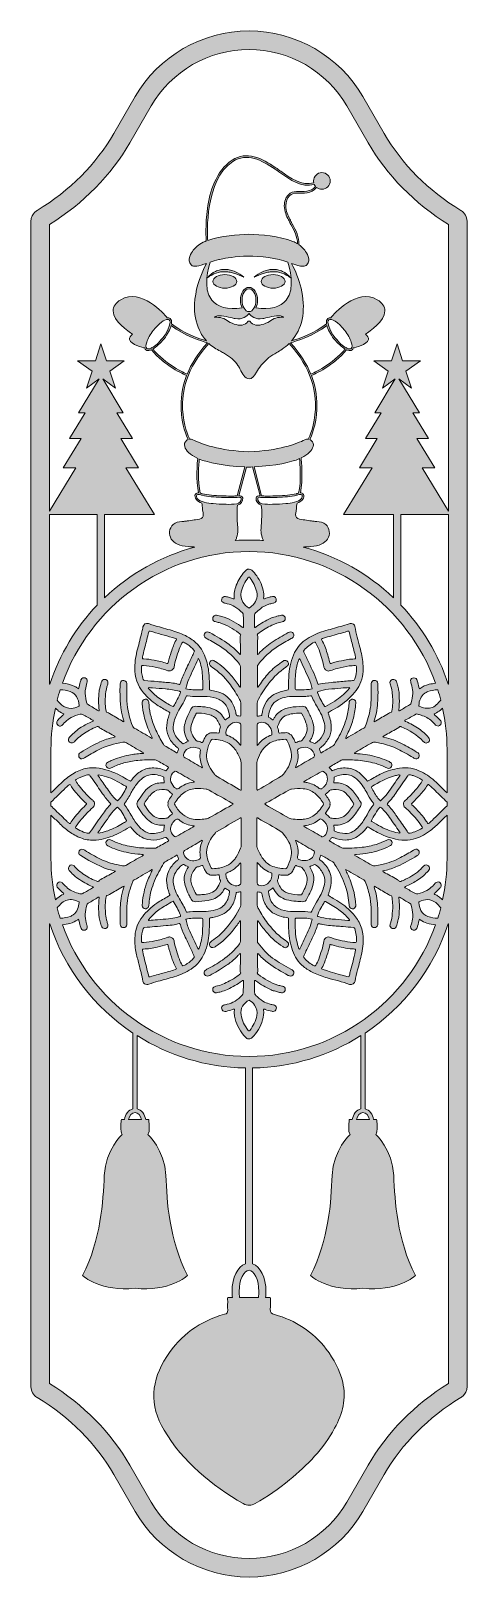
# Model space of a CAD drawing. Header units: centimetres. Extents: x 4.4 to 9.5, y -19.1 to -0.9.
import ezdxf

# ---------------------------------------------------------------- set-up
doc = ezdxf.new("R2010")
doc.units = ezdxf.units.CM
doc.header["$MEASUREMENT"] = 0
doc.layers.add('Layer 1', color=7, linetype='Continuous')

# ---------------------------------------------------------------- blocks, each defined once
blk = doc.blocks.new('block 2')
at = {"layer": 'Layer 1', "true_color": 0x71291b}
h = blk.add_hatch(color=26, dxfattribs=at)
h.dxf.hatch_style = 2
edge = h.paths.add_edge_path()
edge.add_spline(control_points=[(9.469, -3.047), (9.087, -2.815), (8.777, -2.503), (8.57, -2.144), (8.57, -2.144), (8.32, -1.712), (8.32, -1.712), (8.045, -1.237), (7.534, -0.942), (6.985, -0.942), (6.436, -0.942), (5.925, -1.237), (5.65, -1.712), (5.65, -1.712), (5.401, -2.144), (5.401, -2.144), (5.194, -2.503), (4.883, -2.815), (4.502, -3.047), (4.492, -3.053), (4.482, -3.061), (4.472, -3.07), (4.453, -3.09), (4.429, -3.124), (4.429, -3.175), (4.429, -3.175), (4.429, -16.84), (4.429, -16.84), (4.429, -16.918), (4.484, -16.957), (4.501, -16.967), (4.883, -17.199), (5.194, -17.511), (5.401, -17.87), (5.401, -17.87), (5.65, -18.303), (5.65, -18.303), (5.925, -18.778), (6.436, -19.073), (6.985, -19.073), (7.534, -19.073), (8.045, -18.778), (8.32, -18.303), (8.32, -18.303), (8.57, -17.869), (8.57, -17.869), (8.777, -17.511), (9.088, -17.199), (9.469, -16.967), (9.48, -16.961), (9.489, -16.954), (9.497, -16.946), (9.517, -16.926), (9.541, -16.891), (9.541, -16.84), (9.541, -16.84), (9.541, -3.175), (9.541, -3.175), (9.541, -3.097), (9.486, -3.057), (9.469, -3.047)], knot_values=[0, 0, 0, 0, 1, 1, 1, 2, 2, 2, 3, 3, 3, 4, 4, 4, 5, 5, 5, 6, 6, 6, 7, 7, 7, 8, 8, 8, 9, 9, 9, 10, 10, 10, 11, 11, 11, 12, 12, 12, 13, 13, 13, 14, 14, 14, 15, 15, 15, 16, 16, 16, 17, 17, 17, 18, 18, 18, 19, 19, 19, 20, 20, 20, 20], degree=3, periodic=1)
edge = h.paths.add_edge_path()
edge.add_spline(control_points=[(6.985, -12.968), (5.977, -12.968), (5.118, -12.322), (4.798, -11.423), (4.828, -11.421), (4.857, -11.416), (4.886, -11.408), (4.919, -11.398), (4.951, -11.386), (4.977, -11.364), (4.98, -11.361), (4.983, -11.359), (4.988, -11.359), (4.992, -11.366), (4.993, -11.374), (4.994, -11.382), (4.998, -11.407), (5.005, -11.431), (5.013, -11.455), (5.015, -11.459), (5.016, -11.464), (5.018, -11.468), (5.027, -11.484), (5.046, -11.492), (5.063, -11.486), (5.082, -11.48), (5.093, -11.464), (5.09, -11.445), (5.09, -11.439), (5.088, -11.434), (5.086, -11.429), (5.083, -11.418), (5.08, -11.408), (5.077, -11.397), (5.069, -11.365), (5.062, -11.332), (5.065, -11.299), (5.068, -11.263), (5.074, -11.228), (5.084, -11.194), (5.086, -11.184), (5.091, -11.177), (5.1, -11.172), (5.139, -11.149), (5.178, -11.125), (5.218, -11.102), (5.221, -11.1), (5.224, -11.098), (5.229, -11.099), (5.229, -11.101), (5.229, -11.104), (5.229, -11.106), (5.224, -11.151), (5.221, -11.195), (5.222, -11.24), (5.224, -11.285), (5.224, -11.33), (5.237, -11.374), (5.244, -11.393), (5.248, -11.413), (5.254, -11.433), (5.255, -11.438), (5.257, -11.444), (5.26, -11.449), (5.267, -11.463), (5.289, -11.473), (5.307, -11.466), (5.324, -11.46), (5.334, -11.444), (5.332, -11.425), (5.331, -11.419), (5.329, -11.413), (5.327, -11.407), (5.323, -11.393), (5.319, -11.38), (5.316, -11.366), (5.302, -11.308), (5.3, -11.249), (5.301, -11.19), (5.302, -11.157), (5.305, -11.124), (5.311, -11.091), (5.312, -11.086), (5.314, -11.082), (5.32, -11.082), (5.331, -11.081), (5.341, -11.075), (5.35, -11.069), (5.401, -11.039), (5.451, -11.009), (5.502, -10.978), (5.507, -10.975), (5.512, -10.971), (5.52, -10.971), (5.518, -10.979), (5.516, -10.986), (5.514, -10.993), (5.5, -11.033), (5.491, -11.075), (5.485, -11.117), (5.48, -11.151), (5.478, -11.186), (5.476, -11.221), (5.472, -11.284), (5.473, -11.347), (5.474, -11.41), (5.474, -11.416), (5.475, -11.422), (5.477, -11.429), (5.482, -11.447), (5.497, -11.458), (5.518, -11.457), (5.536, -11.456), (5.55, -11.442), (5.552, -11.424), (5.553, -11.418), (5.552, -11.413), (5.552, -11.407), (5.551, -11.33), (5.55, -11.253), (5.557, -11.175), (5.561, -11.129), (5.568, -11.083), (5.581, -11.038), (5.593, -10.997), (5.606, -10.957), (5.623, -10.918), (5.626, -10.909), (5.631, -10.903), (5.639, -10.898), (5.707, -10.859), (5.775, -10.819), (5.844, -10.78), (5.846, -10.778), (5.849, -10.775), (5.852, -10.78), (5.844, -10.799), (5.835, -10.818), (5.826, -10.837), (5.814, -10.864), (5.801, -10.89), (5.791, -10.918), (5.761, -11), (5.742, -11.084), (5.735, -11.171), (5.734, -11.181), (5.733, -11.191), (5.733, -11.202), (5.734, -11.22), (5.75, -11.235), (5.769, -11.237), (5.786, -11.239), (5.803, -11.227), (5.808, -11.21), (5.81, -11.203), (5.811, -11.196), (5.812, -11.189), (5.814, -11.168), (5.815, -11.148), (5.818, -11.128), (5.823, -11.092), (5.829, -11.058), (5.839, -11.023), (5.861, -10.946), (5.892, -10.873), (5.929, -10.802), (5.946, -10.77), (5.966, -10.738), (5.984, -10.706), (5.989, -10.697), (5.995, -10.691), (6.003, -10.686), (6.046, -10.662), (6.088, -10.637), (6.13, -10.612), (6.134, -10.61), (6.138, -10.607), (6.144, -10.609), (6.148, -10.622), (6.152, -10.635), (6.158, -10.648), (6.161, -10.653), (6.159, -10.657), (6.155, -10.661), (6.151, -10.664), (6.146, -10.667), (6.142, -10.671), (6.106, -10.7), (6.077, -10.735), (6.054, -10.775), (6.026, -10.823), (6.015, -10.874), (6.02, -10.929), (6.024, -10.974), (6.036, -11.016), (6.051, -11.057), (6.06, -11.079), (6.063, -11.076), (6.04, -11.089), (5.995, -11.116), (5.949, -11.141), (5.906, -11.17), (5.841, -11.215), (5.784, -11.267), (5.735, -11.329), (5.684, -11.395), (5.656, -11.47), (5.649, -11.553), (5.643, -11.616), (5.648, -11.678), (5.66, -11.739), (5.669, -11.787), (5.682, -11.835), (5.693, -11.882), (5.71, -11.95), (5.732, -12.017), (5.742, -12.087), (5.744, -12.099), (5.751, -12.108), (5.761, -12.115), (5.777, -12.126), (5.794, -12.128), (5.812, -12.121), (5.848, -12.107), (5.884, -12.097), (5.921, -12.087), (5.984, -12.069), (6.047, -12.052), (6.109, -12.034), (6.179, -12.013), (6.246, -11.984), (6.306, -11.943), (6.379, -11.894), (6.433, -11.83), (6.466, -11.748), (6.495, -11.675), (6.512, -11.599), (6.518, -11.521), (6.521, -11.469), (6.521, -11.417), (6.521, -11.365), (6.521, -11.343), (6.52, -11.343), (6.54, -11.341), (6.547, -11.341), (6.554, -11.339), (6.561, -11.338), (6.601, -11.33), (6.641, -11.318), (6.677, -11.3), (6.719, -11.279), (6.754, -11.249), (6.779, -11.21), (6.806, -11.167), (6.824, -11.121), (6.831, -11.071), (6.833, -11.064), (6.834, -11.057), (6.835, -11.05), (6.836, -11.047), (6.838, -11.045), (6.841, -11.044), (6.856, -11.042), (6.872, -11.039), (6.888, -11.037), (6.888, -11.044), (6.888, -11.05), (6.888, -11.055), (6.888, -11.101), (6.888, -11.147), (6.888, -11.192), (6.888, -11.205), (6.887, -11.215), (6.879, -11.225), (6.875, -11.23), (6.873, -11.236), (6.87, -11.242), (6.82, -11.334), (6.761, -11.419), (6.689, -11.496), (6.672, -11.514), (6.654, -11.532), (6.635, -11.548), (6.608, -11.571), (6.58, -11.593), (6.55, -11.613), (6.544, -11.617), (6.538, -11.621), (6.533, -11.626), (6.523, -11.636), (6.519, -11.648), (6.523, -11.663), (6.53, -11.688), (6.555, -11.7), (6.579, -11.687), (6.591, -11.68), (6.602, -11.672), (6.614, -11.663), (6.701, -11.602), (6.773, -11.527), (6.835, -11.441), (6.848, -11.423), (6.861, -11.404), (6.874, -11.385), (6.876, -11.383), (6.878, -11.38), (6.88, -11.378), (6.881, -11.377), (6.883, -11.376), (6.884, -11.377), (6.885, -11.377), (6.886, -11.379), (6.887, -11.38), (6.887, -11.382), (6.887, -11.385), (6.887, -11.387), (6.887, -11.464), (6.886, -11.54), (6.886, -11.617), (6.886, -11.629), (6.882, -11.638), (6.875, -11.646), (6.817, -11.719), (6.753, -11.785), (6.675, -11.837), (6.616, -11.876), (6.555, -11.913), (6.492, -11.946), (6.486, -11.95), (6.478, -11.954), (6.472, -11.959), (6.46, -11.969), (6.456, -11.984), (6.461, -11.999), (6.467, -12.015), (6.481, -12.025), (6.497, -12.025), (6.507, -12.025), (6.516, -12.022), (6.524, -12.017), (6.588, -11.984), (6.649, -11.947), (6.709, -11.907), (6.747, -11.882), (6.784, -11.855), (6.818, -11.824), (6.831, -11.811), (6.844, -11.798), (6.856, -11.785), (6.864, -11.778), (6.871, -11.77), (6.878, -11.763), (6.879, -11.762), (6.88, -11.762), (6.882, -11.762), (6.885, -11.762), (6.885, -11.765), (6.885, -11.767), (6.886, -11.772), (6.885, -11.778), (6.885, -11.784), (6.884, -11.84), (6.883, -11.897), (6.883, -11.954), (6.883, -11.965), (6.882, -11.976), (6.887, -11.986), (6.89, -11.991), (6.888, -11.996), (6.884, -11.999), (6.879, -12.002), (6.875, -12.006), (6.871, -12.009), (6.835, -12.037), (6.798, -12.062), (6.758, -12.083), (6.706, -12.11), (6.653, -12.134), (6.595, -12.144), (6.59, -12.145), (6.584, -12.147), (6.579, -12.15), (6.569, -12.156), (6.562, -12.165), (6.56, -12.178), (6.557, -12.205), (6.58, -12.226), (6.606, -12.221), (6.623, -12.218), (6.64, -12.214), (6.657, -12.209), (6.682, -12.201), (6.709, -12.197), (6.733, -12.184), (6.792, -12.154), (6.851, -12.123), (6.903, -12.083), (6.905, -12.082), (6.907, -12.08), (6.909, -12.079), (6.912, -12.077), (6.914, -12.075), (6.918, -12.076), (6.922, -12.078), (6.92, -12.081), (6.92, -12.084), (6.92, -12.13), (6.918, -12.176), (6.918, -12.222), (6.918, -12.234), (6.913, -12.242), (6.905, -12.25), (6.879, -12.276), (6.851, -12.299), (6.821, -12.319), (6.813, -12.325), (6.805, -12.329), (6.796, -12.333), (6.767, -12.346), (6.737, -12.356), (6.706, -12.362), (6.7, -12.363), (6.694, -12.364), (6.688, -12.367), (6.67, -12.374), (6.661, -12.392), (6.665, -12.411), (6.669, -12.428), (6.685, -12.441), (6.703, -12.441), (6.707, -12.441), (6.712, -12.44), (6.717, -12.439), (6.742, -12.433), (6.767, -12.428), (6.792, -12.418), (6.797, -12.416), (6.802, -12.414), (6.807, -12.413), (6.811, -12.412), (6.814, -12.414), (6.814, -12.418), (6.814, -12.424), (6.813, -12.431), (6.812, -12.437), (6.811, -12.457), (6.812, -12.476), (6.815, -12.496), (6.83, -12.58), (6.868, -12.652), (6.921, -12.718), (6.931, -12.729), (6.941, -12.74), (6.952, -12.75), (6.961, -12.759), (6.971, -12.763), (6.984, -12.763), (6.999, -12.763), (7.011, -12.757), (7.022, -12.747), (7.08, -12.688), (7.121, -12.619), (7.144, -12.539), (7.155, -12.501), (7.163, -12.462), (7.156, -12.422), (7.156, -12.421), (7.155, -12.419), (7.155, -12.418), (7.156, -12.414), (7.159, -12.412), (7.162, -12.413), (7.167, -12.414), (7.171, -12.416), (7.176, -12.417), (7.2, -12.427), (7.225, -12.433), (7.251, -12.438), (7.256, -12.439), (7.262, -12.441), (7.267, -12.441), (7.285, -12.441), (7.301, -12.428), (7.305, -12.411), (7.309, -12.392), (7.3, -12.374), (7.282, -12.366), (7.276, -12.364), (7.27, -12.363), (7.264, -12.362), (7.25, -12.358), (7.236, -12.356), (7.222, -12.351), (7.197, -12.343), (7.171, -12.335), (7.149, -12.32), (7.119, -12.299), (7.092, -12.277), (7.066, -12.252), (7.056, -12.242), (7.051, -12.232), (7.051, -12.217), (7.051, -12.172), (7.05, -12.127), (7.05, -12.082), (7.05, -12.08), (7.049, -12.077), (7.052, -12.076), (7.053, -12.076), (7.054, -12.075), (7.054, -12.076), (7.058, -12.078), (7.062, -12.08), (7.066, -12.083), (7.122, -12.125), (7.183, -12.158), (7.246, -12.188), (7.253, -12.192), (7.261, -12.196), (7.27, -12.197), (7.287, -12.2), (7.303, -12.207), (7.32, -12.211), (7.335, -12.215), (7.35, -12.219), (7.366, -12.222), (7.384, -12.225), (7.403, -12.212), (7.408, -12.195), (7.414, -12.177), (7.406, -12.157), (7.388, -12.149), (7.383, -12.146), (7.376, -12.145), (7.37, -12.143), (7.354, -12.139), (7.338, -12.136), (7.322, -12.131), (7.239, -12.103), (7.163, -12.06), (7.093, -12.005), (7.091, -12.003), (7.089, -12.001), (7.086, -11.999), (7.082, -11.996), (7.08, -11.991), (7.083, -11.986), (7.088, -11.975), (7.087, -11.963), (7.087, -11.952), (7.086, -11.896), (7.085, -11.84), (7.084, -11.784), (7.084, -11.776), (7.082, -11.768), (7.085, -11.761), (7.096, -11.761), (7.099, -11.77), (7.104, -11.776), (7.137, -11.812), (7.173, -11.844), (7.212, -11.873), (7.285, -11.927), (7.364, -11.974), (7.445, -12.017), (7.449, -12.019), (7.453, -12.021), (7.458, -12.023), (7.477, -12.03), (7.497, -12.022), (7.506, -12.004), (7.515, -11.987), (7.509, -11.966), (7.492, -11.954), (7.487, -11.951), (7.481, -11.948), (7.476, -11.945), (7.402, -11.906), (7.33, -11.863), (7.262, -11.814), (7.196, -11.766), (7.142, -11.705), (7.091, -11.641), (7.086, -11.634), (7.083, -11.627), (7.083, -11.617), (7.083, -11.539), (7.083, -11.461), (7.083, -11.383), (7.083, -11.38), (7.083, -11.377), (7.087, -11.376), (7.094, -11.38), (7.097, -11.388), (7.101, -11.394), (7.133, -11.438), (7.164, -11.483), (7.2, -11.524), (7.254, -11.584), (7.314, -11.635), (7.38, -11.68), (7.386, -11.684), (7.392, -11.687), (7.399, -11.69), (7.405, -11.693), (7.412, -11.693), (7.42, -11.691), (7.434, -11.686), (7.444, -11.677), (7.447, -11.661), (7.45, -11.646), (7.446, -11.633), (7.434, -11.623), (7.428, -11.618), (7.421, -11.614), (7.414, -11.61), (7.338, -11.559), (7.273, -11.495), (7.218, -11.423), (7.179, -11.373), (7.143, -11.32), (7.112, -11.263), (7.105, -11.25), (7.098, -11.237), (7.09, -11.224), (7.085, -11.215), (7.082, -11.206), (7.082, -11.195), (7.082, -11.148), (7.082, -11.101), (7.082, -11.053), (7.082, -11.048), (7.081, -11.042), (7.085, -11.037), (7.095, -11.039), (7.106, -11.041), (7.117, -11.043), (7.134, -11.046), (7.134, -11.046), (7.137, -11.062), (7.137, -11.066), (7.138, -11.07), (7.139, -11.073), (7.146, -11.12), (7.163, -11.163), (7.187, -11.203), (7.206, -11.235), (7.231, -11.261), (7.262, -11.282), (7.294, -11.303), (7.33, -11.318), (7.367, -11.328), (7.391, -11.335), (7.415, -11.339), (7.439, -11.342), (7.447, -11.344), (7.448, -11.345), (7.448, -11.353), (7.449, -11.359), (7.448, -11.364), (7.448, -11.37), (7.448, -11.411), (7.449, -11.452), (7.451, -11.493), (7.453, -11.573), (7.469, -11.651), (7.495, -11.726), (7.521, -11.799), (7.562, -11.862), (7.622, -11.912), (7.658, -11.942), (7.698, -11.966), (7.74, -11.987), (7.792, -12.012), (7.848, -12.03), (7.903, -12.047), (7.99, -12.073), (8.079, -12.091), (8.164, -12.123), (8.19, -12.133), (8.225, -12.11), (8.229, -12.084), (8.234, -12.04), (8.246, -11.996), (8.258, -11.953), (8.275, -11.888), (8.293, -11.823), (8.306, -11.758), (8.322, -11.683), (8.329, -11.608), (8.319, -11.532), (8.311, -11.477), (8.295, -11.424), (8.266, -11.376), (8.24, -11.333), (8.207, -11.294), (8.171, -11.259), (8.117, -11.205), (8.055, -11.161), (7.989, -11.124), (7.967, -11.111), (7.946, -11.099), (7.924, -11.086), (7.91, -11.078), (7.91, -11.078), (7.916, -11.064), (7.92, -11.053), (7.924, -11.042), (7.928, -11.031), (7.943, -10.987), (7.951, -10.942), (7.95, -10.896), (7.95, -10.862), (7.943, -10.829), (7.928, -10.798), (7.904, -10.747), (7.87, -10.704), (7.826, -10.669), (7.821, -10.666), (7.817, -10.663), (7.813, -10.659), (7.81, -10.657), (7.809, -10.654), (7.811, -10.65), (7.816, -10.636), (7.822, -10.622), (7.828, -10.606), (7.834, -10.61), (7.839, -10.612), (7.844, -10.615), (7.882, -10.637), (7.92, -10.66), (7.958, -10.681), (7.972, -10.689), (7.982, -10.698), (7.989, -10.712), (7.993, -10.722), (8, -10.73), (8.005, -10.739), (8.049, -10.814), (8.087, -10.891), (8.115, -10.974), (8.139, -11.044), (8.153, -11.117), (8.158, -11.191), (8.159, -11.199), (8.16, -11.207), (8.163, -11.214), (8.171, -11.233), (8.191, -11.241), (8.21, -11.235), (8.229, -11.228), (8.238, -11.214), (8.237, -11.192), (8.233, -11.142), (8.227, -11.093), (8.216, -11.045), (8.2, -10.978), (8.179, -10.913), (8.15, -10.85), (8.14, -10.83), (8.131, -10.81), (8.122, -10.79), (8.12, -10.787), (8.119, -10.783), (8.12, -10.779), (8.124, -10.778), (8.127, -10.78), (8.13, -10.782), (8.197, -10.82), (8.264, -10.859), (8.331, -10.898), (8.338, -10.902), (8.343, -10.907), (8.346, -10.915), (8.368, -10.968), (8.385, -11.022), (8.398, -11.077), (8.41, -11.125), (8.413, -11.173), (8.416, -11.222), (8.42, -11.284), (8.418, -11.345), (8.418, -11.407), (8.418, -11.412), (8.417, -11.418), (8.418, -11.423), (8.42, -11.443), (8.435, -11.456), (8.454, -11.457), (8.474, -11.457), (8.49, -11.445), (8.494, -11.426), (8.494, -11.423), (8.495, -11.419), (8.495, -11.415), (8.496, -11.385), (8.497, -11.356), (8.497, -11.327), (8.496, -11.284), (8.495, -11.24), (8.493, -11.197), (8.49, -11.16), (8.487, -11.123), (8.48, -11.087), (8.473, -11.052), (8.464, -11.018), (8.453, -10.984), (8.452, -10.98), (8.449, -10.975), (8.455, -10.971), (8.462, -10.975), (8.471, -10.98), (8.479, -10.985), (8.525, -11.013), (8.572, -11.041), (8.619, -11.069), (8.628, -11.074), (8.637, -11.081), (8.649, -11.082), (8.656, -11.082), (8.658, -11.086), (8.659, -11.092), (8.662, -11.117), (8.666, -11.142), (8.668, -11.167), (8.671, -11.208), (8.669, -11.249), (8.665, -11.29), (8.662, -11.33), (8.655, -11.368), (8.643, -11.406), (8.641, -11.411), (8.639, -11.416), (8.638, -11.422), (8.634, -11.44), (8.644, -11.459), (8.662, -11.466), (8.68, -11.473), (8.701, -11.465), (8.71, -11.448), (8.713, -11.442), (8.715, -11.436), (8.717, -11.43), (8.725, -11.408), (8.729, -11.384), (8.735, -11.361), (8.74, -11.345), (8.743, -11.329), (8.744, -11.313), (8.748, -11.245), (8.751, -11.177), (8.741, -11.11), (8.74, -11.106), (8.739, -11.102), (8.742, -11.099), (8.747, -11.098), (8.751, -11.102), (8.755, -11.104), (8.792, -11.126), (8.829, -11.149), (8.867, -11.17), (8.878, -11.177), (8.884, -11.185), (8.887, -11.197), (8.896, -11.232), (8.901, -11.267), (8.905, -11.302), (8.906, -11.312), (8.906, -11.323), (8.905, -11.333), (8.901, -11.364), (8.895, -11.395), (8.885, -11.425), (8.883, -11.431), (8.88, -11.437), (8.879, -11.443), (8.874, -11.471), (8.902, -11.495), (8.929, -11.486), (8.943, -11.482), (8.951, -11.472), (8.956, -11.459), (8.964, -11.432), (8.972, -11.406), (8.976, -11.379), (8.978, -11.372), (8.977, -11.364), (8.984, -11.358), (8.987, -11.36), (8.99, -11.362), (8.993, -11.365), (9.016, -11.384), (9.043, -11.395), (9.071, -11.404), (9.104, -11.414), (9.138, -11.421), (9.172, -11.424), (8.852, -12.322), (7.992, -12.968), (6.985, -12.968)], knot_values=[0, 0, 0, 0, 1, 1, 1, 2, 2, 2, 3, 3, 3, 4, 4, 4, 5, 5, 5, 6, 6, 6, 7, 7, 7, 8, 8, 8, 9, 9, 9, 10, 10, 10, 11, 11, 11, 12, 12, 12, 13, 13, 13, 14, 14, 14, 15, 15, 15, 16, 16, 16, 17, 17, 17, 18, 18, 18, 19, 19, 19, 20, 20, 20, 21, 21, 21, 22, 22, 22, 23, 23, 23, 24, 24, 24, 25, 25, 25, 26, 26, 26, 27, 27, 27, 28, 28, 28, 29, 29, 29, 30, 30, 30, 31, 31, 31, 32, 32, 32, 33, 33, 33, 34, 34, 34, 35, 35, 35, 36, 36, 36, 37, 37, 37, 38, 38, 38, 39, 39, 39, 40, 40, 40, 41, 41, 41, 42, 42, 42, 43, 43, 43, 44, 44, 44, 45, 45, 45, 46, 46, 46, 47, 47, 47, 48, 48, 48, 49, 49, 49, 50, 50, 50, 51, 51, 51, 52, 52, 52, 53, 53, 53, 54, 54, 54, 55, 55, 55, 56, 56, 56, 57, 57, 57, 58, 58, 58, 59, 59, 59, 60, 60, 60, 61, 61, 61, 62, 62, 62, 63, 63, 63, 64, 64, 64, 65, 65, 65, 66, 66, 66, 67, 67, 67, 68, 68, 68, 69, 69, 69, 70, 70, 70, 71, 71, 71, 72, 72, 72, 73, 73, 73, 74, 74, 74, 75, 75, 75, 76, 76, 76, 77, 77, 77, 78, 78, 78, 79, 79, 79, 80, 80, 80, 81, 81, 81, 82, 82, 82, 83, 83, 83, 84, 84, 84, 85, 85, 85, 86, 86, 86, 87, 87, 87, 88, 88, 88, 89, 89, 89, 90, 90, 90, 91, 91, 91, 92, 92, 92, 93, 93, 93, 94, 94, 94, 95, 95, 95, 96, 96, 96, 97, 97, 97, 98, 98, 98, 99, 99, 99, 100, 100, 100, 101, 101, 101, 102, 102, 102, 103, 103, 103, 104, 104, 104, 105, 105, 105, 106, 106, 106, 107, 107, 107, 108, 108, 108, 109, 109, 109, 110, 110, 110, 111, 111, 111, 112, 112, 112, 113, 113, 113, 114, 114, 114, 115, 115, 115, 116, 116, 116, 117, 117, 117, 118, 118, 118, 119, 119, 119, 120, 120, 120, 121, 121, 121, 122, 122, 122, 123, 123, 123, 124, 124, 124, 125, 125, 125, 126, 126, 126, 127, 127, 127, 128, 128, 128, 129, 129, 129, 130, 130, 130, 131, 131, 131, 132, 132, 132, 133, 133, 133, 134, 134, 134, 135, 135, 135, 136, 136, 136, 137, 137, 137, 138, 138, 138, 139, 139, 139, 140, 140, 140, 141, 141, 141, 142, 142, 142, 143, 143, 143, 144, 144, 144, 145, 145, 145, 146, 146, 146, 147, 147, 147, 148, 148, 148, 149, 149, 149, 150, 150, 150, 151, 151, 151, 152, 152, 152, 153, 153, 153, 154, 154, 154, 155, 155, 155, 156, 156, 156, 157, 157, 157, 158, 158, 158, 159, 159, 159, 160, 160, 160, 161, 161, 161, 162, 162, 162, 163, 163, 163, 164, 164, 164, 165, 165, 165, 166, 166, 166, 167, 167, 167, 168, 168, 168, 169, 169, 169, 170, 170, 170, 171, 171, 171, 172, 172, 172, 173, 173, 173, 174, 174, 174, 175, 175, 175, 176, 176, 176, 177, 177, 177, 178, 178, 178, 179, 179, 179, 180, 180, 180, 181, 181, 181, 182, 182, 182, 183, 183, 183, 184, 184, 184, 185, 185, 185, 186, 186, 186, 187, 187, 187, 188, 188, 188, 189, 189, 189, 190, 190, 190, 191, 191, 191, 192, 192, 192, 193, 193, 193, 194, 194, 194, 195, 195, 195, 196, 196, 196, 197, 197, 197, 198, 198, 198, 199, 199, 199, 200, 200, 200, 201, 201, 201, 202, 202, 202, 203, 203, 203, 204, 204, 204, 205, 205, 205, 206, 206, 206, 207, 207, 207, 208, 208, 208, 209, 209, 209, 210, 210, 210, 211, 211, 211, 212, 212, 212, 213, 213, 213, 214, 214, 214, 215, 215, 215, 216, 216, 216, 217, 217, 217, 218, 218, 218, 219, 219, 219, 220, 220, 220, 221, 221, 221, 222, 222, 222, 223, 223, 223, 224, 224, 224, 225, 225, 225, 226, 226, 226, 227, 227, 227, 228, 228, 228, 229, 229, 229, 230, 230, 230, 231, 231, 231, 232, 232, 232, 233, 233, 233, 234, 234, 234, 235, 235, 235, 236, 236, 236, 237, 237, 237, 238, 238, 238, 239, 239, 239, 240, 240, 240, 241, 241, 241, 242, 242, 242, 243, 243, 243, 244, 244, 244, 245, 245, 245, 246, 246, 246, 247, 247, 247, 248, 248, 248, 249, 249, 249, 250, 250, 250, 251, 251, 251, 252, 252, 252, 253, 253, 253, 254, 254, 254, 255, 255, 255, 256, 256, 256, 257, 257, 257, 258, 258, 258, 259, 259, 259, 260, 260, 260, 261, 261, 261, 262, 262, 262, 263, 263, 263, 264, 264, 264, 265, 265, 265, 266, 266, 266, 267, 267, 267, 268, 268, 268, 269, 269, 269, 270, 270, 270, 271, 271, 271, 272, 272, 272, 273, 273, 273, 274, 274, 274, 275, 275, 275, 276, 276, 276, 277, 277, 277, 278, 278, 278, 279, 279, 279, 280, 280, 280, 281, 281, 281, 282, 282, 282, 283, 283, 283, 284, 284, 284, 285, 285, 285, 286, 286, 286, 287, 287, 287, 288, 288, 288, 289, 289, 289, 290, 290, 290, 291, 291, 291, 292, 292, 292, 293, 293, 293, 294, 294, 294, 295, 295, 295, 296, 296, 296, 297, 297, 297, 298, 298, 298, 299, 299, 299, 300, 300, 300, 300], degree=3, periodic=1)
edge = h.paths.add_edge_path()
edge.add_spline(control_points=[(7.101, -15.723), (7.101, -15.748), (7.098, -15.772), (7.095, -15.794), (7.095, -15.794), (6.875, -15.794), (6.875, -15.794), (6.872, -15.772), (6.869, -15.748), (6.869, -15.723), (6.869, -15.582), (6.93, -15.476), (6.985, -15.476), (7.04, -15.476), (7.101, -15.582), (7.101, -15.723)], knot_values=[0, 0, 0, 0, 1, 1, 1, 2, 2, 2, 3, 3, 3, 4, 4, 4, 5, 5, 5, 5], degree=3, periodic=1)
edge = h.paths.add_edge_path()
edge.add_spline(control_points=[(5.989, -4.552), (6.032, -4.496), (6.061, -4.441), (6.072, -4.397), (6.224, -4.514), (6.438, -4.582), (6.498, -4.6), (6.382, -4.725), (6.307, -4.85), (6.26, -4.968), (6.228, -4.954), (6.002, -4.85), (5.858, -4.672), (5.898, -4.65), (5.945, -4.608), (5.989, -4.552)], knot_values=[0, 0, 0, 0, 1, 1, 1, 2, 2, 2, 3, 3, 3, 4, 4, 4, 5, 5, 5, 5], degree=3, periodic=1)
edge = h.paths.add_edge_path()
edge.add_spline(control_points=[(5.847, -4.657), (5.846, -4.657), (5.846, -4.657), (5.846, -4.656), (5.846, -4.656), (5.838, -4.662), (5.838, -4.662), (5.815, -4.673), (5.797, -4.674), (5.788, -4.667), (5.774, -4.656), (5.774, -4.628), (5.786, -4.591), (5.8, -4.549), (5.827, -4.501), (5.863, -4.454), (5.928, -4.37), (5.997, -4.324), (6.033, -4.324), (6.04, -4.324), (6.045, -4.325), (6.049, -4.329), (6.076, -4.349), (6.051, -4.441), (5.974, -4.541), (5.93, -4.598), (5.883, -4.638), (5.847, -4.657)], knot_values=[0, 0, 0, 0, 1, 1, 1, 2, 2, 2, 3, 3, 3, 4, 4, 4, 5, 5, 5, 6, 6, 6, 7, 7, 7, 8, 8, 8, 9, 9, 9, 9], degree=3, periodic=1)
edge = h.paths.add_edge_path()
edge.add_spline(control_points=[(6.53, -3.654), (6.561, -3.644), (6.594, -3.634), (6.63, -3.624), (6.667, -3.615), (6.995, -3.536), (7.34, -3.624), (7.376, -3.634), (7.409, -3.644), (7.44, -3.654), (7.457, -3.704), (7.534, -3.958), (7.421, -4.099), (7.355, -4.181), (7.236, -4.212), (7.065, -4.19), (7.078, -4.165), (7.085, -4.134), (7.085, -4.1), (7.085, -4.017), (7.04, -3.949), (6.985, -3.949), (6.93, -3.949), (6.885, -4.017), (6.885, -4.1), (6.885, -4.134), (6.892, -4.165), (6.905, -4.19), (6.734, -4.212), (6.615, -4.181), (6.549, -4.099), (6.436, -3.958), (6.513, -3.704), (6.53, -3.654)], knot_values=[0, 0, 0, 0, 1, 1, 1, 2, 2, 2, 3, 3, 3, 4, 4, 4, 5, 5, 5, 6, 6, 6, 7, 7, 7, 8, 8, 8, 9, 9, 9, 10, 10, 10, 11, 11, 11, 11], degree=3, periodic=1)
edge = h.paths.add_edge_path()
edge.add_spline(control_points=[(6.796, -2.473), (6.959, -2.366), (7.13, -2.453), (7.29, -2.562), (7.309, -2.575), (7.327, -2.588), (7.347, -2.602), (7.465, -2.687), (7.599, -2.783), (7.75, -2.741), (7.754, -2.75), (7.759, -2.757), (7.765, -2.765), (7.765, -2.765), (7.764, -2.766), (7.763, -2.767), (7.709, -2.831), (7.62, -2.828), (7.542, -2.826), (7.506, -2.825), (7.473, -2.837), (7.448, -2.862), (7.416, -2.893), (7.398, -2.942), (7.399, -2.994), (7.4, -3.056), (7.425, -3.114), (7.447, -3.157), (7.456, -3.175), (7.466, -3.194), (7.476, -3.212), (7.515, -3.283), (7.555, -3.356), (7.553, -3.437), (7.536, -3.427), (7.519, -3.418), (7.5, -3.411), (7.334, -3.345), (7.128, -3.329), (6.983, -3.327), (6.849, -3.329), (6.661, -3.344), (6.501, -3.399), (6.496, -3.32), (6.464, -2.69), (6.796, -2.473)], knot_values=[0, 0, 0, 0, 1, 1, 1, 2, 2, 2, 3, 3, 3, 4, 4, 4, 5, 5, 5, 6, 6, 6, 7, 7, 7, 8, 8, 8, 9, 9, 9, 10, 10, 10, 11, 11, 11, 12, 12, 12, 13, 13, 13, 14, 14, 14, 15, 15, 15, 15], degree=3, periodic=1)
edge = h.paths.add_edge_path()
edge.add_spline(control_points=[(7.981, -4.552), (8.025, -4.608), (8.072, -4.65), (8.112, -4.672), (7.968, -4.85), (7.742, -4.954), (7.71, -4.968), (7.663, -4.85), (7.588, -4.725), (7.472, -4.6), (7.532, -4.582), (7.746, -4.514), (7.898, -4.397), (7.909, -4.441), (7.938, -4.496), (7.981, -4.552)], knot_values=[0, 0, 0, 0, 1, 1, 1, 2, 2, 2, 3, 3, 3, 4, 4, 4, 5, 5, 5, 5], degree=3, periodic=1)
edge = h.paths.add_edge_path()
edge.add_spline(control_points=[(7.921, -4.329), (7.947, -4.308), (8.03, -4.355), (8.107, -4.454), (8.143, -4.501), (8.17, -4.549), (8.184, -4.591), (8.196, -4.628), (8.196, -4.656), (8.182, -4.667), (8.173, -4.674), (8.155, -4.673), (8.132, -4.662), (8.132, -4.662), (8.124, -4.656), (8.124, -4.656), (8.124, -4.657), (8.124, -4.657), (8.123, -4.657), (8.087, -4.638), (8.04, -4.598), (7.996, -4.541), (7.919, -4.441), (7.894, -4.349), (7.921, -4.329)], knot_values=[0, 0, 0, 0, 1, 1, 1, 2, 2, 2, 3, 3, 3, 4, 4, 4, 5, 5, 5, 6, 6, 6, 7, 7, 7, 8, 8, 8, 8], degree=3, periodic=1)
edge = h.paths.add_edge_path()
edge.add_spline(control_points=[(6.985, -4.257), (7.005, -4.282), (7.06, -4.333), (7.149, -4.315), (7.164, -4.312), (7.18, -4.308), (7.196, -4.304), (7.274, -4.287), (7.347, -4.27), (7.395, -4.298), (7.355, -4.297), (7.286, -4.301), (7.242, -4.337), (7.201, -4.37), (7.124, -4.399), (7.065, -4.391), (7.036, -4.386), (7.014, -4.373), (6.999, -4.351), (6.996, -4.347), (6.991, -4.344), (6.985, -4.344), (6.979, -4.344), (6.974, -4.347), (6.971, -4.351), (6.957, -4.373), (6.934, -4.386), (6.905, -4.391), (6.846, -4.399), (6.769, -4.37), (6.728, -4.337), (6.684, -4.301), (6.615, -4.297), (6.575, -4.298), (6.623, -4.27), (6.696, -4.287), (6.774, -4.304), (6.79, -4.308), (6.806, -4.312), (6.821, -4.315), (6.91, -4.333), (6.965, -4.282), (6.985, -4.257)], knot_values=[0, 0, 0, 0, 1, 1, 1, 2, 2, 2, 3, 3, 3, 4, 4, 4, 5, 5, 5, 6, 6, 6, 7, 7, 7, 8, 8, 8, 9, 9, 9, 10, 10, 10, 11, 11, 11, 12, 12, 12, 13, 13, 13, 14, 14, 14, 14], degree=3, periodic=1)
edge = h.paths.add_edge_path()
edge.add_spline(control_points=[(6.903, -4.1), (6.903, -4.027), (6.94, -3.967), (6.985, -3.967), (7.03, -3.967), (7.067, -4.027), (7.067, -4.1), (7.067, -4.173), (7.03, -4.233), (6.985, -4.233), (6.94, -4.233), (6.903, -4.173), (6.903, -4.1)], knot_values=[0, 0, 0, 0, 1, 1, 1, 2, 2, 2, 3, 3, 3, 4, 4, 4, 4], degree=3, periodic=1)
edge = h.paths.add_edge_path()
edge.add_spline(control_points=[(6.515, -4.609), (6.556, -4.648), (6.602, -4.673), (6.65, -4.699), (6.665, -4.707), (6.68, -4.715), (6.696, -4.724), (6.766, -4.764), (6.818, -4.81), (6.856, -4.864), (6.863, -4.874), (6.871, -4.89), (6.879, -4.906), (6.905, -4.958), (6.936, -5.021), (6.985, -5.022), (6.985, -5.022), (6.986, -5.022), (6.986, -5.022), (7.022, -5.022), (7.044, -4.989), (7.073, -4.943), (7.103, -4.896), (7.144, -4.832), (7.219, -4.772), (7.247, -4.749), (7.279, -4.731), (7.31, -4.713), (7.33, -4.701), (7.352, -4.689), (7.372, -4.675), (7.403, -4.655), (7.43, -4.632), (7.455, -4.608), (7.724, -4.895), (7.771, -5.184), (7.763, -5.376), (7.755, -5.567), (7.693, -5.703), (7.681, -5.728), (7.667, -5.726), (7.653, -5.729), (7.64, -5.735), (7.544, -5.784), (7.331, -5.867), (6.984, -5.876), (6.637, -5.867), (6.424, -5.784), (6.327, -5.735), (6.315, -5.729), (6.302, -5.727), (6.289, -5.728), (6.277, -5.702), (6.215, -5.566), (6.207, -5.376), (6.199, -5.184), (6.246, -4.895), (6.515, -4.609)], knot_values=[0, 0, 0, 0, 1, 1, 1, 2, 2, 2, 3, 3, 3, 4, 4, 4, 5, 5, 5, 6, 6, 6, 7, 7, 7, 8, 8, 8, 9, 9, 9, 10, 10, 10, 11, 11, 11, 12, 12, 12, 13, 13, 13, 14, 14, 14, 15, 15, 15, 16, 16, 16, 17, 17, 17, 18, 18, 18, 19, 19, 19, 19], degree=3, periodic=1)
edge = h.paths.add_edge_path()
edge.add_spline(control_points=[(6.85, -6.717), (6.845, -6.651), (6.841, -6.579), (6.851, -6.502), (6.887, -6.491), (6.918, -6.46), (6.911, -6.418), (6.908, -6.396), (6.886, -6.392), (6.866, -6.393), (6.866, -6.393), (6.955, -6.056), (6.955, -6.056), (6.962, -6.056), (6.97, -6.057), (6.978, -6.057), (6.978, -6.057), (6.99, -6.057), (6.99, -6.057), (7.002, -6.057), (7.014, -6.056), (7.025, -6.055), (7.025, -6.055), (7.114, -6.393), (7.114, -6.393), (7.094, -6.392), (7.072, -6.396), (7.069, -6.418), (7.062, -6.46), (7.093, -6.491), (7.129, -6.502), (7.139, -6.579), (7.135, -6.651), (7.13, -6.717), (7.125, -6.766), (7.12, -6.828), (7.14, -6.884), (7.144, -6.897), (7.149, -6.908), (7.156, -6.918), (7.099, -6.914), (7.043, -6.912), (6.985, -6.912), (6.931, -6.912), (6.877, -6.913), (6.824, -6.917), (6.831, -6.907), (6.836, -6.896), (6.84, -6.884), (6.86, -6.828), (6.855, -6.766), (6.85, -6.717)], knot_values=[0, 0, 0, 0, 1, 1, 1, 2, 2, 2, 3, 3, 3, 4, 4, 4, 5, 5, 5, 6, 6, 6, 7, 7, 7, 8, 8, 8, 9, 9, 9, 10, 10, 10, 11, 11, 11, 12, 12, 12, 13, 13, 13, 14, 14, 14, 15, 15, 15, 16, 16, 16, 17, 17, 17, 17], degree=3, periodic=1)
edge = h.paths.add_edge_path()
edge.add_spline(control_points=[(7.139, -6.486), (7.11, -6.479), (7.081, -6.456), (7.087, -6.421), (7.088, -6.413), (7.097, -6.411), (7.109, -6.411), (7.116, -6.411), (7.124, -6.412), (7.132, -6.412), (7.137, -6.413), (7.142, -6.413), (7.146, -6.413), (7.165, -6.413), (7.184, -6.414), (7.202, -6.414), (7.247, -6.414), (7.283, -6.413), (7.316, -6.412), (7.404, -6.409), (7.476, -6.401), (7.543, -6.387), (7.548, -6.385), (7.553, -6.384), (7.558, -6.383), (7.569, -6.38), (7.58, -6.377), (7.59, -6.377), (7.591, -6.377), (7.593, -6.378), (7.594, -6.378), (7.605, -6.379), (7.608, -6.384), (7.608, -6.386), (7.613, -6.395), (7.608, -6.412), (7.6, -6.423), (7.584, -6.45), (7.553, -6.46), (7.52, -6.469), (7.484, -6.478), (7.447, -6.482), (7.415, -6.485), (7.368, -6.489), (7.32, -6.492), (7.272, -6.493), (7.272, -6.493), (7.261, -6.493), (7.261, -6.493), (7.221, -6.494), (7.179, -6.495), (7.139, -6.486)], knot_values=[0, 0, 0, 0, 1, 1, 1, 2, 2, 2, 3, 3, 3, 4, 4, 4, 5, 5, 5, 6, 6, 6, 7, 7, 7, 8, 8, 8, 9, 9, 9, 10, 10, 10, 11, 11, 11, 12, 12, 12, 13, 13, 13, 14, 14, 14, 15, 15, 15, 16, 16, 16, 17, 17, 17, 17], degree=3, periodic=1)
edge = h.paths.add_edge_path()
edge.add_spline(control_points=[(7.567, -6.362), (7.563, -6.363), (7.558, -6.364), (7.553, -6.366), (7.549, -6.367), (7.544, -6.368), (7.54, -6.369), (7.473, -6.383), (7.402, -6.391), (7.315, -6.394), (7.283, -6.395), (7.247, -6.396), (7.202, -6.396), (7.184, -6.396), (7.165, -6.396), (7.146, -6.395), (7.143, -6.395), (7.139, -6.395), (7.134, -6.394), (7.133, -6.394), (7.133, -6.394), (7.133, -6.394), (7.133, -6.394), (7.044, -6.054), (7.044, -6.054), (7.307, -6.039), (7.474, -6.002), (7.578, -5.957), (7.582, -6.002), (7.6, -6.224), (7.567, -6.362)], knot_values=[0, 0, 0, 0, 1, 1, 1, 2, 2, 2, 3, 3, 3, 4, 4, 4, 5, 5, 5, 6, 6, 6, 7, 7, 7, 8, 8, 8, 9, 9, 9, 10, 10, 10, 10], degree=3, periodic=1)
edge = h.paths.add_edge_path()
edge.add_spline(control_points=[(6.402, -5.962), (6.508, -6.005), (6.676, -6.041), (6.936, -6.055), (6.936, -6.055), (6.847, -6.394), (6.847, -6.394), (6.847, -6.394), (6.847, -6.394), (6.846, -6.394), (6.842, -6.395), (6.837, -6.395), (6.834, -6.395), (6.815, -6.396), (6.796, -6.396), (6.778, -6.396), (6.733, -6.396), (6.697, -6.395), (6.665, -6.394), (6.578, -6.391), (6.507, -6.383), (6.44, -6.369), (6.436, -6.368), (6.431, -6.367), (6.427, -6.366), (6.422, -6.364), (6.417, -6.363), (6.413, -6.362), (6.381, -6.228), (6.397, -6.017), (6.402, -5.962)], knot_values=[0, 0, 0, 0, 1, 1, 1, 2, 2, 2, 3, 3, 3, 4, 4, 4, 5, 5, 5, 6, 6, 6, 7, 7, 7, 8, 8, 8, 9, 9, 9, 10, 10, 10, 10], degree=3, periodic=1)
edge = h.paths.add_edge_path()
edge.add_spline(control_points=[(6.422, -6.383), (6.427, -6.384), (6.432, -6.385), (6.437, -6.387), (6.504, -6.401), (6.576, -6.409), (6.664, -6.412), (6.697, -6.413), (6.733, -6.414), (6.778, -6.414), (6.796, -6.414), (6.815, -6.413), (6.834, -6.413), (6.838, -6.413), (6.843, -6.413), (6.848, -6.412), (6.871, -6.41), (6.892, -6.409), (6.893, -6.421), (6.899, -6.456), (6.87, -6.479), (6.841, -6.486), (6.801, -6.495), (6.759, -6.494), (6.719, -6.493), (6.719, -6.493), (6.708, -6.493), (6.708, -6.493), (6.661, -6.492), (6.612, -6.489), (6.565, -6.485), (6.533, -6.482), (6.496, -6.478), (6.46, -6.469), (6.427, -6.46), (6.396, -6.45), (6.379, -6.423), (6.372, -6.412), (6.367, -6.395), (6.372, -6.386), (6.372, -6.384), (6.375, -6.379), (6.386, -6.378), (6.387, -6.378), (6.389, -6.377), (6.39, -6.377), (6.39, -6.377), (6.391, -6.377), (6.391, -6.377), (6.401, -6.377), (6.412, -6.38), (6.422, -6.383)], knot_values=[0, 0, 0, 0, 1, 1, 1, 2, 2, 2, 3, 3, 3, 4, 4, 4, 5, 5, 5, 6, 6, 6, 7, 7, 7, 8, 8, 8, 9, 9, 9, 10, 10, 10, 11, 11, 11, 12, 12, 12, 13, 13, 13, 14, 14, 14, 15, 15, 15, 16, 16, 16, 17, 17, 17, 17], degree=3, periodic=1)
edge = h.paths.add_edge_path()
edge.add_spline(control_points=[(6.985, -7.047), (7.992, -7.047), (8.852, -7.693), (9.172, -8.592), (9.147, -8.594), (9.121, -8.598), (9.096, -8.604), (9.057, -8.614), (9.021, -8.627), (8.99, -8.653), (8.988, -8.655), (8.985, -8.655), (8.983, -8.656), (8.978, -8.651), (8.978, -8.645), (8.977, -8.639), (8.973, -8.613), (8.966, -8.588), (8.958, -8.563), (8.956, -8.558), (8.954, -8.553), (8.952, -8.548), (8.945, -8.533), (8.923, -8.521), (8.903, -8.53), (8.886, -8.537), (8.875, -8.555), (8.88, -8.574), (8.884, -8.59), (8.89, -8.605), (8.894, -8.622), (8.901, -8.651), (8.908, -8.682), (8.905, -8.713), (8.902, -8.748), (8.896, -8.783), (8.887, -8.817), (8.884, -8.83), (8.878, -8.838), (8.867, -8.845), (8.829, -8.866), (8.792, -8.889), (8.755, -8.911), (8.751, -8.913), (8.747, -8.917), (8.741, -8.916), (8.741, -8.912), (8.74, -8.909), (8.741, -8.905), (8.748, -8.86), (8.748, -8.814), (8.747, -8.768), (8.746, -8.744), (8.745, -8.719), (8.744, -8.695), (8.743, -8.677), (8.736, -8.66), (8.732, -8.642), (8.728, -8.622), (8.723, -8.602), (8.716, -8.583), (8.714, -8.577), (8.712, -8.571), (8.709, -8.565), (8.701, -8.552), (8.688, -8.546), (8.673, -8.547), (8.658, -8.548), (8.646, -8.556), (8.64, -8.57), (8.637, -8.579), (8.636, -8.588), (8.639, -8.598), (8.645, -8.615), (8.65, -8.633), (8.654, -8.65), (8.661, -8.677), (8.663, -8.704), (8.666, -8.732), (8.672, -8.794), (8.67, -8.856), (8.66, -8.918), (8.659, -8.927), (8.657, -8.933), (8.646, -8.934), (8.636, -8.934), (8.627, -8.941), (8.619, -8.946), (8.569, -8.976), (8.519, -9.006), (8.468, -9.036), (8.463, -9.039), (8.459, -9.044), (8.452, -9.043), (8.45, -9.035), (8.454, -9.029), (8.456, -9.022), (8.48, -8.948), (8.491, -8.872), (8.494, -8.794), (8.494, -8.775), (8.495, -8.756), (8.496, -8.737), (8.499, -8.689), (8.496, -8.641), (8.494, -8.593), (8.493, -8.571), (8.476, -8.558), (8.454, -8.558), (8.434, -8.558), (8.416, -8.576), (8.417, -8.596), (8.418, -8.599), (8.418, -8.602), (8.418, -8.606), (8.418, -8.655), (8.418, -8.703), (8.418, -8.752), (8.417, -8.798), (8.414, -8.844), (8.407, -8.889), (8.397, -8.961), (8.374, -9.03), (8.347, -9.098), (8.344, -9.106), (8.339, -9.112), (8.331, -9.117), (8.262, -9.156), (8.194, -9.196), (8.126, -9.235), (8.124, -9.237), (8.121, -9.24), (8.117, -9.235), (8.128, -9.213), (8.137, -9.19), (8.149, -9.167), (8.175, -9.114), (8.193, -9.058), (8.209, -9.001), (8.225, -8.944), (8.232, -8.885), (8.236, -8.826), (8.237, -8.821), (8.237, -8.816), (8.236, -8.812), (8.234, -8.794), (8.22, -8.78), (8.202, -8.778), (8.184, -8.776), (8.168, -8.787), (8.161, -8.805), (8.159, -8.812), (8.159, -8.82), (8.158, -8.828), (8.154, -8.882), (8.146, -8.936), (8.132, -8.989), (8.11, -9.066), (8.079, -9.139), (8.042, -9.21), (8.025, -9.243), (8.005, -9.276), (7.986, -9.308), (7.98, -9.318), (7.974, -9.324), (7.965, -9.33), (7.923, -9.354), (7.882, -9.378), (7.84, -9.402), (7.836, -9.404), (7.833, -9.408), (7.827, -9.407), (7.822, -9.393), (7.816, -9.379), (7.811, -9.365), (7.809, -9.361), (7.811, -9.358), (7.814, -9.355), (7.818, -9.351), (7.823, -9.348), (7.827, -9.345), (7.863, -9.316), (7.893, -9.281), (7.916, -9.241), (7.938, -9.203), (7.95, -9.162), (7.95, -9.117), (7.951, -9.063), (7.939, -9.011), (7.919, -8.96), (7.917, -8.955), (7.915, -8.949), (7.912, -8.943), (7.911, -8.939), (7.913, -8.936), (7.915, -8.935), (7.92, -8.931), (7.925, -8.929), (7.929, -8.926), (7.961, -8.907), (7.994, -8.889), (8.025, -8.87), (8.101, -8.824), (8.167, -8.767), (8.223, -8.699), (8.248, -8.669), (8.27, -8.637), (8.285, -8.602), (8.32, -8.525), (8.328, -8.444), (8.321, -8.361), (8.317, -8.296), (8.302, -8.233), (8.286, -8.17), (8.266, -8.089), (8.24, -8.01), (8.227, -7.927), (8.226, -7.915), (8.219, -7.907), (8.209, -7.9), (8.193, -7.889), (8.177, -7.886), (8.158, -7.894), (8.127, -7.906), (8.094, -7.916), (8.061, -7.925), (7.994, -7.943), (7.928, -7.961), (7.861, -7.981), (7.792, -8.002), (7.726, -8.03), (7.666, -8.07), (7.604, -8.112), (7.553, -8.164), (7.52, -8.231), (7.48, -8.312), (7.46, -8.399), (7.453, -8.488), (7.449, -8.537), (7.448, -8.586), (7.448, -8.635), (7.448, -8.647), (7.451, -8.659), (7.446, -8.67), (7.435, -8.672), (7.423, -8.675), (7.412, -8.677), (7.37, -8.684), (7.33, -8.696), (7.293, -8.715), (7.251, -8.736), (7.216, -8.765), (7.191, -8.805), (7.169, -8.84), (7.152, -8.877), (7.144, -8.918), (7.14, -8.933), (7.138, -8.949), (7.135, -8.964), (7.134, -8.968), (7.133, -8.97), (7.129, -8.97), (7.114, -8.972), (7.099, -8.976), (7.082, -8.978), (7.082, -8.968), (7.082, -8.961), (7.082, -8.953), (7.082, -8.916), (7.083, -8.878), (7.082, -8.841), (7.081, -8.818), (7.086, -8.798), (7.098, -8.777), (7.133, -8.711), (7.173, -8.649), (7.219, -8.59), (7.275, -8.518), (7.339, -8.455), (7.416, -8.404), (7.423, -8.399), (7.43, -8.395), (7.437, -8.389), (7.456, -8.37), (7.45, -8.339), (7.427, -8.327), (7.411, -8.319), (7.398, -8.323), (7.385, -8.332), (7.331, -8.368), (7.279, -8.407), (7.235, -8.454), (7.192, -8.499), (7.152, -8.545), (7.118, -8.597), (7.111, -8.609), (7.103, -8.619), (7.095, -8.63), (7.093, -8.633), (7.092, -8.635), (7.089, -8.638), (7.089, -8.639), (7.086, -8.639), (7.085, -8.638), (7.084, -8.638), (7.083, -8.636), (7.083, -8.635), (7.083, -8.629), (7.083, -8.624), (7.083, -8.618), (7.083, -8.547), (7.084, -8.476), (7.083, -8.405), (7.083, -8.39), (7.087, -8.378), (7.097, -8.367), (7.16, -8.286), (7.233, -8.216), (7.32, -8.161), (7.372, -8.128), (7.425, -8.097), (7.479, -8.068), (7.487, -8.064), (7.495, -8.06), (7.501, -8.053), (7.511, -8.041), (7.513, -8.027), (7.507, -8.013), (7.502, -7.999), (7.49, -7.991), (7.475, -7.99), (7.464, -7.989), (7.455, -7.993), (7.445, -7.998), (7.381, -8.032), (7.317, -8.069), (7.256, -8.11), (7.199, -8.149), (7.146, -8.192), (7.1, -8.244), (7.097, -8.247), (7.094, -8.251), (7.09, -8.254), (7.089, -8.255), (7.087, -8.255), (7.086, -8.254), (7.085, -8.254), (7.084, -8.252), (7.084, -8.251), (7.084, -8.244), (7.084, -8.237), (7.084, -8.229), (7.085, -8.173), (7.086, -8.116), (7.087, -8.059), (7.087, -8.049), (7.088, -8.039), (7.083, -8.029), (7.08, -8.024), (7.082, -8.02), (7.086, -8.016), (7.091, -8.012), (7.097, -8.007), (7.102, -8.003), (7.149, -7.966), (7.2, -7.936), (7.254, -7.911), (7.292, -7.893), (7.331, -7.879), (7.372, -7.871), (7.378, -7.87), (7.383, -7.869), (7.388, -7.866), (7.4, -7.86), (7.408, -7.851), (7.409, -7.837), (7.412, -7.81), (7.391, -7.789), (7.364, -7.794), (7.347, -7.797), (7.33, -7.801), (7.313, -7.806), (7.289, -7.814), (7.263, -7.818), (7.239, -7.83), (7.18, -7.859), (7.122, -7.89), (7.068, -7.93), (7.067, -7.932), (7.065, -7.933), (7.063, -7.934), (7.06, -7.937), (7.057, -7.94), (7.052, -7.939), (7.048, -7.937), (7.05, -7.932), (7.05, -7.929), (7.05, -7.892), (7.05, -7.856), (7.05, -7.82), (7.05, -7.81), (7.051, -7.801), (7.051, -7.791), (7.051, -7.781), (7.055, -7.773), (7.063, -7.767), (7.08, -7.75), (7.099, -7.734), (7.118, -7.718), (7.147, -7.693), (7.181, -7.676), (7.217, -7.665), (7.232, -7.661), (7.248, -7.657), (7.263, -7.653), (7.269, -7.652), (7.275, -7.651), (7.281, -7.649), (7.294, -7.643), (7.303, -7.633), (7.305, -7.619), (7.309, -7.592), (7.287, -7.571), (7.261, -7.574), (7.251, -7.576), (7.242, -7.578), (7.233, -7.58), (7.21, -7.586), (7.187, -7.593), (7.165, -7.601), (7.158, -7.604), (7.155, -7.6), (7.156, -7.593), (7.159, -7.57), (7.159, -7.547), (7.155, -7.525), (7.144, -7.454), (7.115, -7.39), (7.075, -7.332), (7.058, -7.308), (7.039, -7.286), (7.019, -7.265), (7.003, -7.249), (6.969, -7.247), (6.952, -7.264), (6.946, -7.27), (6.94, -7.276), (6.934, -7.283), (6.891, -7.33), (6.858, -7.384), (6.836, -7.443), (6.818, -7.491), (6.807, -7.54), (6.813, -7.592), (6.815, -7.602), (6.812, -7.604), (6.801, -7.6), (6.787, -7.595), (6.773, -7.59), (6.758, -7.586), (6.742, -7.582), (6.725, -7.577), (6.708, -7.574), (6.688, -7.571), (6.669, -7.585), (6.665, -7.604), (6.661, -7.624), (6.67, -7.642), (6.69, -7.649), (6.694, -7.651), (6.699, -7.652), (6.704, -7.653), (6.713, -7.655), (6.722, -7.656), (6.731, -7.659), (6.762, -7.668), (6.792, -7.677), (6.819, -7.694), (6.851, -7.715), (6.879, -7.739), (6.907, -7.766), (6.914, -7.774), (6.918, -7.782), (6.918, -7.793), (6.919, -7.839), (6.92, -7.885), (6.921, -7.93), (6.921, -7.932), (6.92, -7.934), (6.92, -7.935), (6.92, -7.938), (6.916, -7.941), (6.914, -7.939), (6.904, -7.932), (6.896, -7.926), (6.887, -7.92), (6.817, -7.873), (6.746, -7.829), (6.664, -7.808), (6.644, -7.803), (6.624, -7.797), (6.604, -7.794), (6.586, -7.79), (6.567, -7.803), (6.562, -7.82), (6.556, -7.839), (6.564, -7.858), (6.581, -7.866), (6.587, -7.869), (6.593, -7.87), (6.599, -7.871), (6.615, -7.876), (6.632, -7.879), (6.647, -7.884), (6.726, -7.91), (6.797, -7.95), (6.863, -8), (6.87, -8.005), (6.877, -8.01), (6.883, -8.016), (6.887, -8.019), (6.89, -8.023), (6.887, -8.028), (6.882, -8.039), (6.883, -8.05), (6.883, -8.061), (6.883, -8.117), (6.884, -8.174), (6.885, -8.231), (6.885, -8.237), (6.885, -8.244), (6.885, -8.25), (6.885, -8.251), (6.883, -8.253), (6.882, -8.253), (6.881, -8.253), (6.879, -8.253), (6.878, -8.252), (6.87, -8.244), (6.862, -8.236), (6.855, -8.228), (6.824, -8.194), (6.789, -8.165), (6.752, -8.138), (6.68, -8.085), (6.603, -8.04), (6.524, -7.998), (6.52, -7.996), (6.516, -7.993), (6.512, -7.992), (6.492, -7.985), (6.472, -7.993), (6.463, -8.011), (6.455, -8.028), (6.46, -8.048), (6.476, -8.059), (6.481, -8.063), (6.488, -8.066), (6.494, -8.07), (6.547, -8.098), (6.598, -8.129), (6.649, -8.161), (6.737, -8.216), (6.811, -8.287), (6.874, -8.368), (6.881, -8.377), (6.886, -8.386), (6.886, -8.398), (6.886, -8.475), (6.887, -8.551), (6.887, -8.628), (6.887, -8.63), (6.887, -8.632), (6.887, -8.635), (6.886, -8.636), (6.885, -8.638), (6.884, -8.638), (6.883, -8.639), (6.881, -8.638), (6.88, -8.638), (6.877, -8.633), (6.874, -8.629), (6.87, -8.624), (6.839, -8.58), (6.809, -8.537), (6.773, -8.496), (6.72, -8.435), (6.66, -8.382), (6.593, -8.337), (6.586, -8.332), (6.579, -8.329), (6.572, -8.325), (6.565, -8.321), (6.557, -8.322), (6.549, -8.324), (6.534, -8.33), (6.524, -8.341), (6.522, -8.357), (6.52, -8.371), (6.525, -8.383), (6.537, -8.392), (6.543, -8.397), (6.549, -8.401), (6.556, -8.406), (6.632, -8.456), (6.696, -8.519), (6.751, -8.591), (6.792, -8.644), (6.83, -8.699), (6.861, -8.758), (6.867, -8.77), (6.873, -8.781), (6.88, -8.792), (6.886, -8.8), (6.888, -8.809), (6.888, -8.82), (6.888, -8.868), (6.888, -8.916), (6.888, -8.964), (6.888, -8.969), (6.889, -8.974), (6.885, -8.978), (6.873, -8.976), (6.861, -8.973), (6.849, -8.972), (6.835, -8.97), (6.835, -8.967), (6.834, -8.958), (6.833, -8.955), (6.832, -8.952), (6.832, -8.949), (6.826, -8.9), (6.809, -8.855), (6.784, -8.814), (6.764, -8.781), (6.739, -8.753), (6.706, -8.732), (6.674, -8.711), (6.639, -8.696), (6.603, -8.687), (6.58, -8.681), (6.556, -8.677), (6.533, -8.673), (6.521, -8.67), (6.521, -8.67), (6.521, -8.657), (6.52, -8.641), (6.521, -8.624), (6.521, -8.608), (6.52, -8.561), (6.52, -8.515), (6.515, -8.468), (6.508, -8.405), (6.494, -8.344), (6.473, -8.284), (6.449, -8.22), (6.414, -8.163), (6.362, -8.116), (6.325, -8.082), (6.284, -8.055), (6.239, -8.033), (6.182, -8.004), (6.121, -7.984), (6.06, -7.966), (5.993, -7.948), (5.926, -7.929), (5.86, -7.91), (5.842, -7.905), (5.824, -7.898), (5.806, -7.892), (5.777, -7.883), (5.748, -7.9), (5.742, -7.93), (5.738, -7.95), (5.735, -7.969), (5.73, -7.988), (5.713, -8.056), (5.696, -8.123), (5.679, -8.19), (5.66, -8.262), (5.647, -8.335), (5.647, -8.409), (5.646, -8.52), (5.677, -8.619), (5.75, -8.704), (5.796, -8.758), (5.847, -8.805), (5.906, -8.845), (5.948, -8.874), (5.993, -8.898), (6.037, -8.924), (6.043, -8.927), (6.048, -8.93), (6.054, -8.934), (6.057, -8.936), (6.059, -8.94), (6.057, -8.944), (6.055, -8.949), (6.053, -8.954), (6.051, -8.959), (6.035, -9), (6.024, -9.042), (6.02, -9.085), (6.017, -9.129), (6.022, -9.172), (6.04, -9.212), (6.06, -9.258), (6.089, -9.298), (6.128, -9.332), (6.136, -9.339), (6.146, -9.347), (6.155, -9.354), (6.159, -9.358), (6.161, -9.361), (6.159, -9.367), (6.153, -9.38), (6.148, -9.394), (6.142, -9.407), (6.14, -9.407), (6.138, -9.407), (6.137, -9.406), (6.09, -9.379), (6.044, -9.352), (5.998, -9.325), (5.993, -9.322), (5.989, -9.319), (5.987, -9.313), (5.985, -9.309), (5.983, -9.305), (5.98, -9.301), (5.947, -9.25), (5.92, -9.196), (5.894, -9.141), (5.87, -9.09), (5.852, -9.037), (5.837, -8.983), (5.824, -8.937), (5.817, -8.89), (5.813, -8.843), (5.812, -8.831), (5.812, -8.819), (5.809, -8.808), (5.805, -8.789), (5.787, -8.776), (5.769, -8.778), (5.749, -8.78), (5.734, -8.795), (5.733, -8.815), (5.733, -8.822), (5.733, -8.828), (5.734, -8.834), (5.738, -8.882), (5.744, -8.93), (5.755, -8.977), (5.771, -9.041), (5.791, -9.104), (5.82, -9.164), (5.829, -9.185), (5.839, -9.206), (5.849, -9.226), (5.85, -9.23), (5.853, -9.233), (5.85, -9.238), (5.847, -9.237), (5.845, -9.236), (5.842, -9.235), (5.775, -9.195), (5.707, -9.156), (5.64, -9.117), (5.632, -9.112), (5.627, -9.106), (5.623, -9.098), (5.583, -9.002), (5.558, -8.902), (5.554, -8.798), (5.552, -8.745), (5.55, -8.692), (5.552, -8.639), (5.553, -8.624), (5.553, -8.609), (5.552, -8.594), (5.552, -8.574), (5.537, -8.56), (5.518, -8.558), (5.497, -8.556), (5.481, -8.568), (5.477, -8.588), (5.475, -8.596), (5.474, -8.604), (5.474, -8.611), (5.471, -8.684), (5.473, -8.757), (5.478, -8.829), (5.48, -8.853), (5.482, -8.876), (5.485, -8.9), (5.492, -8.941), (5.501, -8.982), (5.514, -9.022), (5.516, -9.029), (5.521, -9.036), (5.518, -9.044), (5.51, -9.042), (5.503, -9.037), (5.497, -9.033), (5.448, -9.004), (5.399, -8.975), (5.351, -8.946), (5.342, -8.941), (5.333, -8.934), (5.323, -8.934), (5.313, -8.933), (5.312, -8.928), (5.31, -8.92), (5.305, -8.892), (5.302, -8.864), (5.301, -8.835), (5.299, -8.757), (5.303, -8.679), (5.329, -8.604), (5.33, -8.599), (5.332, -8.593), (5.332, -8.588), (5.334, -8.569), (5.323, -8.553), (5.305, -8.548), (5.287, -8.543), (5.269, -8.55), (5.26, -8.566), (5.257, -8.571), (5.255, -8.577), (5.253, -8.584), (5.245, -8.613), (5.237, -8.643), (5.229, -8.672), (5.228, -8.677), (5.227, -8.682), (5.227, -8.686), (5.221, -8.76), (5.219, -8.833), (5.228, -8.906), (5.229, -8.909), (5.231, -8.914), (5.227, -8.916), (5.225, -8.916), (5.224, -8.916), (5.222, -8.915), (5.181, -8.891), (5.14, -8.866), (5.098, -8.842), (5.091, -8.837), (5.087, -8.832), (5.084, -8.824), (5.074, -8.787), (5.068, -8.75), (5.065, -8.712), (5.064, -8.695), (5.065, -8.679), (5.068, -8.663), (5.072, -8.637), (5.078, -8.612), (5.086, -8.587), (5.088, -8.581), (5.09, -8.576), (5.09, -8.571), (5.093, -8.551), (5.082, -8.535), (5.063, -8.529), (5.046, -8.523), (5.028, -8.531), (5.019, -8.546), (5.016, -8.55), (5.015, -8.555), (5.013, -8.559), (5.005, -8.583), (4.998, -8.608), (4.994, -8.633), (4.993, -8.636), (4.993, -8.64), (4.992, -8.644), (4.99, -8.648), (4.992, -8.654), (4.985, -8.656), (4.98, -8.653), (4.975, -8.649), (4.97, -8.646), (4.959, -8.637), (4.948, -8.63), (4.936, -8.625), (4.893, -8.606), (4.849, -8.596), (4.803, -8.592), (4.801, -8.592), (4.8, -8.592), (4.798, -8.592), (5.118, -7.693), (5.978, -7.047), (6.985, -7.047)], knot_values=[0, 0, 0, 0, 1, 1, 1, 2, 2, 2, 3, 3, 3, 4, 4, 4, 5, 5, 5, 6, 6, 6, 7, 7, 7, 8, 8, 8, 9, 9, 9, 10, 10, 10, 11, 11, 11, 12, 12, 12, 13, 13, 13, 14, 14, 14, 15, 15, 15, 16, 16, 16, 17, 17, 17, 18, 18, 18, 19, 19, 19, 20, 20, 20, 21, 21, 21, 22, 22, 22, 23, 23, 23, 24, 24, 24, 25, 25, 25, 26, 26, 26, 27, 27, 27, 28, 28, 28, 29, 29, 29, 30, 30, 30, 31, 31, 31, 32, 32, 32, 33, 33, 33, 34, 34, 34, 35, 35, 35, 36, 36, 36, 37, 37, 37, 38, 38, 38, 39, 39, 39, 40, 40, 40, 41, 41, 41, 42, 42, 42, 43, 43, 43, 44, 44, 44, 45, 45, 45, 46, 46, 46, 47, 47, 47, 48, 48, 48, 49, 49, 49, 50, 50, 50, 51, 51, 51, 52, 52, 52, 53, 53, 53, 54, 54, 54, 55, 55, 55, 56, 56, 56, 57, 57, 57, 58, 58, 58, 59, 59, 59, 60, 60, 60, 61, 61, 61, 62, 62, 62, 63, 63, 63, 64, 64, 64, 65, 65, 65, 66, 66, 66, 67, 67, 67, 68, 68, 68, 69, 69, 69, 70, 70, 70, 71, 71, 71, 72, 72, 72, 73, 73, 73, 74, 74, 74, 75, 75, 75, 76, 76, 76, 77, 77, 77, 78, 78, 78, 79, 79, 79, 80, 80, 80, 81, 81, 81, 82, 82, 82, 83, 83, 83, 84, 84, 84, 85, 85, 85, 86, 86, 86, 87, 87, 87, 88, 88, 88, 89, 89, 89, 90, 90, 90, 91, 91, 91, 92, 92, 92, 93, 93, 93, 94, 94, 94, 95, 95, 95, 96, 96, 96, 97, 97, 97, 98, 98, 98, 99, 99, 99, 100, 100, 100, 101, 101, 101, 102, 102, 102, 103, 103, 103, 104, 104, 104, 105, 105, 105, 106, 106, 106, 107, 107, 107, 108, 108, 108, 109, 109, 109, 110, 110, 110, 111, 111, 111, 112, 112, 112, 113, 113, 113, 114, 114, 114, 115, 115, 115, 116, 116, 116, 117, 117, 117, 118, 118, 118, 119, 119, 119, 120, 120, 120, 121, 121, 121, 122, 122, 122, 123, 123, 123, 124, 124, 124, 125, 125, 125, 126, 126, 126, 127, 127, 127, 128, 128, 128, 129, 129, 129, 130, 130, 130, 131, 131, 131, 132, 132, 132, 133, 133, 133, 134, 134, 134, 135, 135, 135, 136, 136, 136, 137, 137, 137, 138, 138, 138, 139, 139, 139, 140, 140, 140, 141, 141, 141, 142, 142, 142, 143, 143, 143, 144, 144, 144, 145, 145, 145, 146, 146, 146, 147, 147, 147, 148, 148, 148, 149, 149, 149, 150, 150, 150, 151, 151, 151, 152, 152, 152, 153, 153, 153, 154, 154, 154, 155, 155, 155, 156, 156, 156, 157, 157, 157, 158, 158, 158, 159, 159, 159, 160, 160, 160, 161, 161, 161, 162, 162, 162, 163, 163, 163, 164, 164, 164, 165, 165, 165, 166, 166, 166, 167, 167, 167, 168, 168, 168, 169, 169, 169, 170, 170, 170, 171, 171, 171, 172, 172, 172, 173, 173, 173, 174, 174, 174, 175, 175, 175, 176, 176, 176, 177, 177, 177, 178, 178, 178, 179, 179, 179, 180, 180, 180, 181, 181, 181, 182, 182, 182, 183, 183, 183, 184, 184, 184, 185, 185, 185, 186, 186, 186, 187, 187, 187, 188, 188, 188, 189, 189, 189, 190, 190, 190, 191, 191, 191, 192, 192, 192, 193, 193, 193, 194, 194, 194, 195, 195, 195, 196, 196, 196, 197, 197, 197, 198, 198, 198, 199, 199, 199, 200, 200, 200, 201, 201, 201, 202, 202, 202, 203, 203, 203, 204, 204, 204, 205, 205, 205, 206, 206, 206, 207, 207, 207, 208, 208, 208, 209, 209, 209, 210, 210, 210, 211, 211, 211, 212, 212, 212, 213, 213, 213, 214, 214, 214, 215, 215, 215, 216, 216, 216, 217, 217, 217, 218, 218, 218, 219, 219, 219, 220, 220, 220, 221, 221, 221, 222, 222, 222, 223, 223, 223, 224, 224, 224, 225, 225, 225, 226, 226, 226, 227, 227, 227, 228, 228, 228, 229, 229, 229, 230, 230, 230, 231, 231, 231, 232, 232, 232, 233, 233, 233, 234, 234, 234, 235, 235, 235, 236, 236, 236, 237, 237, 237, 238, 238, 238, 239, 239, 239, 240, 240, 240, 241, 241, 241, 242, 242, 242, 243, 243, 243, 244, 244, 244, 245, 245, 245, 246, 246, 246, 247, 247, 247, 248, 248, 248, 249, 249, 249, 250, 250, 250, 251, 251, 251, 252, 252, 252, 253, 253, 253, 254, 254, 254, 255, 255, 255, 256, 256, 256, 257, 257, 257, 258, 258, 258, 259, 259, 259, 260, 260, 260, 261, 261, 261, 262, 262, 262, 263, 263, 263, 264, 264, 264, 265, 265, 265, 266, 266, 266, 267, 267, 267, 268, 268, 268, 269, 269, 269, 270, 270, 270, 271, 271, 271, 272, 272, 272, 273, 273, 273, 274, 274, 274, 275, 275, 275, 276, 276, 276, 277, 277, 277, 278, 278, 278, 279, 279, 279, 280, 280, 280, 281, 281, 281, 282, 282, 282, 283, 283, 283, 284, 284, 284, 285, 285, 285, 286, 286, 286, 287, 287, 287, 288, 288, 288, 289, 289, 289, 290, 290, 290, 291, 291, 291, 292, 292, 292, 293, 293, 293, 294, 294, 294, 295, 295, 295, 296, 296, 296, 297, 297, 297, 298, 298, 298, 299, 299, 299, 299], degree=3, periodic=1)
edge = h.paths.add_edge_path()
edge.add_spline(control_points=[(8.232, -11.631), (8.222, -11.631), (8.212, -11.63), (8.201, -11.63), (8.117, -11.622), (8.035, -11.603), (7.955, -11.578), (7.946, -11.575), (7.936, -11.572), (7.928, -11.569), (7.918, -11.565), (7.909, -11.567), (7.9, -11.571), (7.88, -11.579), (7.867, -11.592), (7.863, -11.616), (7.85, -11.688), (7.827, -11.758), (7.802, -11.827), (7.793, -11.852), (7.78, -11.876), (7.767, -11.899), (7.762, -11.908), (7.759, -11.909), (7.75, -11.905), (7.706, -11.882), (7.667, -11.852), (7.634, -11.816), (7.632, -11.813), (7.63, -11.811), (7.628, -11.808), (7.624, -11.804), (7.624, -11.799), (7.626, -11.793), (7.636, -11.774), (7.644, -11.754), (7.653, -11.735), (7.681, -11.676), (7.709, -11.617), (7.737, -11.558), (7.757, -11.514), (7.776, -11.47), (7.789, -11.423), (7.79, -11.422), (7.79, -11.42), (7.791, -11.419), (7.794, -11.409), (7.795, -11.409), (7.804, -11.411), (7.818, -11.414), (7.832, -11.417), (7.846, -11.42), (7.877, -11.427), (7.909, -11.43), (7.942, -11.433), (7.971, -11.435), (8, -11.438), (8.029, -11.441), (8.049, -11.442), (8.07, -11.444), (8.09, -11.446), (8.129, -11.449), (8.167, -11.453), (8.206, -11.455), (8.216, -11.456), (8.221, -11.46), (8.224, -11.469), (8.233, -11.494), (8.239, -11.519), (8.242, -11.545), (8.245, -11.57), (8.246, -11.594), (8.245, -11.619), (8.244, -11.629), (8.242, -11.631), (8.232, -11.631)], knot_values=[0, 0, 0, 0, 1, 1, 1, 2, 2, 2, 3, 3, 3, 4, 4, 4, 5, 5, 5, 6, 6, 6, 7, 7, 7, 8, 8, 8, 9, 9, 9, 10, 10, 10, 11, 11, 11, 12, 12, 12, 13, 13, 13, 14, 14, 14, 15, 15, 15, 16, 16, 16, 17, 17, 17, 18, 18, 18, 19, 19, 19, 20, 20, 20, 21, 21, 21, 22, 22, 22, 23, 23, 23, 24, 24, 24, 25, 25, 25, 25], degree=3, periodic=1)
edge = h.paths.add_edge_path()
edge.add_spline(control_points=[(8.234, -11.711), (8.235, -11.72), (8.233, -11.729), (8.231, -11.738), (8.215, -11.813), (8.195, -11.886), (8.175, -11.96), (8.171, -11.979), (8.166, -11.997), (8.162, -12.016), (8.16, -12.022), (8.16, -12.03), (8.155, -12.035), (8.115, -12.028), (7.863, -11.954), (7.836, -11.942), (7.834, -11.937), (7.837, -11.933), (7.84, -11.929), (7.864, -11.883), (7.883, -11.835), (7.898, -11.785), (7.91, -11.746), (7.923, -11.708), (7.931, -11.669), (7.932, -11.666), (7.933, -11.663), (7.934, -11.66), (7.936, -11.656), (7.938, -11.655), (7.942, -11.656), (7.947, -11.657), (7.952, -11.659), (7.958, -11.66), (8.028, -11.68), (8.099, -11.696), (8.172, -11.705), (8.188, -11.707), (8.204, -11.707), (8.22, -11.708), (8.224, -11.708), (8.229, -11.707), (8.234, -11.711)], knot_values=[0, 0, 0, 0, 1, 1, 1, 2, 2, 2, 3, 3, 3, 4, 4, 4, 5, 5, 5, 6, 6, 6, 7, 7, 7, 8, 8, 8, 9, 9, 9, 10, 10, 10, 11, 11, 11, 12, 12, 12, 13, 13, 13, 14, 14, 14, 14], degree=3, periodic=1)
edge = h.paths.add_edge_path()
edge.add_spline(control_points=[(7.596, -11.674), (7.591, -11.685), (7.585, -11.695), (7.58, -11.706), (7.579, -11.708), (7.578, -11.711), (7.576, -11.71), (7.574, -11.709), (7.572, -11.707), (7.571, -11.705), (7.558, -11.672), (7.549, -11.638), (7.542, -11.603), (7.532, -11.555), (7.528, -11.506), (7.528, -11.457), (7.528, -11.428), (7.528, -11.399), (7.528, -11.37), (7.528, -11.364), (7.528, -11.359), (7.528, -11.353), (7.528, -11.35), (7.531, -11.348), (7.534, -11.348), (7.538, -11.347), (7.542, -11.347), (7.546, -11.347), (7.578, -11.347), (7.609, -11.347), (7.641, -11.347), (7.668, -11.347), (7.695, -11.352), (7.724, -11.358), (7.717, -11.399), (7.706, -11.436), (7.69, -11.471), (7.659, -11.539), (7.627, -11.606), (7.596, -11.674)], knot_values=[0, 0, 0, 0, 1, 1, 1, 2, 2, 2, 3, 3, 3, 4, 4, 4, 5, 5, 5, 6, 6, 6, 7, 7, 7, 8, 8, 8, 9, 9, 9, 10, 10, 10, 11, 11, 11, 12, 12, 12, 13, 13, 13, 13], degree=3, periodic=1)
edge = h.paths.add_edge_path()
edge.add_spline(control_points=[(8.159, -11.372), (8.153, -11.372), (8.147, -11.372), (8.145, -11.372), (8.093, -11.368), (8.046, -11.364), (7.999, -11.36), (7.974, -11.358), (7.949, -11.355), (7.924, -11.353), (7.881, -11.349), (7.84, -11.341), (7.799, -11.328), (7.797, -11.328), (7.794, -11.327), (7.792, -11.326), (7.788, -11.324), (7.786, -11.322), (7.787, -11.317), (7.79, -11.309), (7.792, -11.302), (7.795, -11.295), (7.807, -11.264), (7.822, -11.236), (7.838, -11.208), (7.848, -11.191), (7.858, -11.174), (7.868, -11.157), (7.873, -11.148), (7.875, -11.148), (7.883, -11.152), (7.935, -11.183), (7.989, -11.211), (8.038, -11.247), (8.081, -11.279), (8.121, -11.315), (8.156, -11.356), (8.158, -11.359), (8.161, -11.362), (8.163, -11.366), (8.165, -11.368), (8.163, -11.372), (8.159, -11.372)], knot_values=[0, 0, 0, 0, 1, 1, 1, 2, 2, 2, 3, 3, 3, 4, 4, 4, 5, 5, 5, 6, 6, 6, 7, 7, 7, 8, 8, 8, 9, 9, 9, 10, 10, 10, 11, 11, 11, 12, 12, 12, 13, 13, 13, 14, 14, 14, 14], degree=3, periodic=1)
edge = h.paths.add_edge_path()
edge.add_spline(control_points=[(7.872, -10.925), (7.866, -10.982), (7.847, -11.034), (7.82, -11.084), (7.806, -11.109), (7.791, -11.134), (7.776, -11.159), (7.756, -11.193), (7.737, -11.228), (7.723, -11.265), (7.718, -11.278), (7.714, -11.277), (7.706, -11.276), (7.665, -11.269), (7.624, -11.268), (7.583, -11.268), (7.546, -11.269), (7.509, -11.27), (7.472, -11.267), (7.424, -11.263), (7.378, -11.254), (7.335, -11.234), (7.296, -11.216), (7.266, -11.188), (7.246, -11.149), (7.227, -11.113), (7.217, -11.075), (7.212, -11.035), (7.211, -11.03), (7.213, -11.027), (7.217, -11.025), (7.234, -11.016), (7.25, -11.004), (7.264, -10.992), (7.273, -10.998), (7.275, -11.006), (7.279, -11.013), (7.312, -11.072), (7.361, -11.111), (7.426, -11.13), (7.463, -11.14), (7.5, -11.146), (7.538, -11.148), (7.562, -11.15), (7.587, -11.152), (7.611, -11.153), (7.636, -11.154), (7.653, -11.143), (7.664, -11.121), (7.68, -11.09), (7.695, -11.059), (7.71, -11.028), (7.726, -10.994), (7.736, -10.959), (7.742, -10.922), (7.75, -10.87), (7.739, -10.821), (7.715, -10.776), (7.709, -10.765), (7.703, -10.755), (7.698, -10.746), (7.699, -10.74), (7.703, -10.739), (7.707, -10.738), (7.72, -10.733), (7.733, -10.727), (7.745, -10.72), (7.752, -10.715), (7.757, -10.715), (7.764, -10.72), (7.801, -10.747), (7.831, -10.78), (7.852, -10.82), (7.87, -10.853), (7.876, -10.888), (7.872, -10.925)], knot_values=[0, 0, 0, 0, 1, 1, 1, 2, 2, 2, 3, 3, 3, 4, 4, 4, 5, 5, 5, 6, 6, 6, 7, 7, 7, 8, 8, 8, 9, 9, 9, 10, 10, 10, 11, 11, 11, 12, 12, 12, 13, 13, 13, 14, 14, 14, 15, 15, 15, 16, 16, 16, 17, 17, 17, 18, 18, 18, 19, 19, 19, 20, 20, 20, 21, 21, 21, 22, 22, 22, 23, 23, 23, 24, 24, 24, 25, 25, 25, 25], degree=3, periodic=1)
edge = h.paths.add_edge_path()
edge.add_spline(control_points=[(7.078, -9.522), (7.077, -9.51), (7.08, -9.499), (7.084, -9.488), (7.099, -9.452), (7.114, -9.416), (7.135, -9.384), (7.143, -9.373), (7.152, -9.361), (7.161, -9.35), (7.187, -9.318), (7.218, -9.294), (7.256, -9.279), (7.306, -9.259), (7.357, -9.249), (7.411, -9.249), (7.419, -9.249), (7.424, -9.252), (7.428, -9.259), (7.462, -9.319), (7.484, -9.384), (7.482, -9.454), (7.48, -9.49), (7.469, -9.522), (7.455, -9.554), (7.435, -9.597), (7.408, -9.634), (7.378, -9.67), (7.374, -9.675), (7.369, -9.679), (7.363, -9.682), (7.273, -9.735), (7.183, -9.788), (7.092, -9.841), (7.09, -9.842), (7.088, -9.843), (7.086, -9.844), (7.08, -9.847), (7.077, -9.845), (7.076, -9.839), (7.076, -9.833), (7.076, -9.827), (7.076, -9.82), (7.076, -9.771), (7.076, -9.723), (7.076, -9.674), (7.077, -9.674), (7.077, -9.674), (7.078, -9.674), (7.078, -9.623), (7.078, -9.573), (7.078, -9.522)], knot_values=[0, 0, 0, 0, 1, 1, 1, 2, 2, 2, 3, 3, 3, 4, 4, 4, 5, 5, 5, 6, 6, 6, 7, 7, 7, 8, 8, 8, 9, 9, 9, 10, 10, 10, 11, 11, 11, 12, 12, 12, 13, 13, 13, 14, 14, 14, 15, 15, 15, 16, 16, 16, 17, 17, 17, 17], degree=3, periodic=1)
edge = h.paths.add_edge_path()
edge.add_spline(control_points=[(7.86, -8.382), (7.861, -8.389), (7.862, -8.396), (7.864, -8.403), (7.869, -8.426), (7.89, -8.445), (7.913, -8.448), (7.922, -8.449), (7.93, -8.445), (7.938, -8.443), (7.965, -8.435), (7.992, -8.425), (8.02, -8.418), (8.066, -8.407), (8.113, -8.395), (8.161, -8.389), (8.184, -8.386), (8.208, -8.385), (8.231, -8.384), (8.242, -8.383), (8.244, -8.385), (8.245, -8.396), (8.245, -8.406), (8.245, -8.416), (8.245, -8.427), (8.245, -8.462), (8.239, -8.496), (8.229, -8.529), (8.227, -8.536), (8.225, -8.543), (8.223, -8.549), (8.221, -8.555), (8.217, -8.558), (8.211, -8.559), (8.201, -8.56), (8.192, -8.561), (8.183, -8.562), (8.157, -8.564), (8.131, -8.566), (8.105, -8.568), (8.077, -8.571), (8.048, -8.573), (8.02, -8.576), (7.998, -8.578), (7.976, -8.58), (7.954, -8.582), (7.904, -8.585), (7.854, -8.591), (7.805, -8.604), (7.795, -8.606), (7.793, -8.606), (7.791, -8.597), (7.767, -8.509), (7.723, -8.431), (7.686, -8.349), (7.667, -8.308), (7.648, -8.267), (7.629, -8.227), (7.624, -8.218), (7.624, -8.211), (7.631, -8.203), (7.665, -8.164), (7.706, -8.134), (7.752, -8.11), (7.758, -8.106), (7.762, -8.107), (7.765, -8.113), (7.776, -8.134), (7.788, -8.154), (7.796, -8.175), (7.822, -8.242), (7.845, -8.311), (7.86, -8.382)], knot_values=[0, 0, 0, 0, 1, 1, 1, 2, 2, 2, 3, 3, 3, 4, 4, 4, 5, 5, 5, 6, 6, 6, 7, 7, 7, 8, 8, 8, 9, 9, 9, 10, 10, 10, 11, 11, 11, 12, 12, 12, 13, 13, 13, 14, 14, 14, 15, 15, 15, 16, 16, 16, 17, 17, 17, 18, 18, 18, 19, 19, 19, 20, 20, 20, 21, 21, 21, 22, 22, 22, 23, 23, 23, 24, 24, 24, 24], degree=3, periodic=1)
edge = h.paths.add_edge_path()
edge.add_spline(control_points=[(7.836, -8.073), (7.85, -8.065), (7.866, -8.061), (7.882, -8.056), (7.948, -8.037), (8.015, -8.018), (8.082, -8), (8.101, -7.994), (8.121, -7.988), (8.141, -7.982), (8.145, -7.981), (8.15, -7.98), (8.156, -7.979), (8.165, -8.006), (8.169, -8.034), (8.177, -8.061), (8.184, -8.088), (8.191, -8.114), (8.198, -8.141), (8.205, -8.169), (8.213, -8.196), (8.219, -8.224), (8.225, -8.25), (8.233, -8.277), (8.235, -8.304), (8.231, -8.307), (8.226, -8.307), (8.223, -8.307), (8.17, -8.307), (8.119, -8.316), (8.068, -8.327), (8.027, -8.336), (7.987, -8.345), (7.947, -8.358), (7.937, -8.361), (7.935, -8.36), (7.932, -8.349), (7.93, -8.341), (7.928, -8.332), (7.926, -8.324), (7.911, -8.266), (7.894, -8.21), (7.872, -8.155), (7.863, -8.132), (7.851, -8.109), (7.84, -8.087), (7.838, -8.082), (7.834, -8.079), (7.836, -8.073)], knot_values=[0, 0, 0, 0, 1, 1, 1, 2, 2, 2, 3, 3, 3, 4, 4, 4, 5, 5, 5, 6, 6, 6, 7, 7, 7, 8, 8, 8, 9, 9, 9, 10, 10, 10, 11, 11, 11, 12, 12, 12, 13, 13, 13, 14, 14, 14, 15, 15, 15, 16, 16, 16, 16], degree=3, periodic=1)
edge = h.paths.add_edge_path()
edge.add_spline(control_points=[(8.165, -8.647), (8.159, -8.654), (8.154, -8.661), (8.147, -8.668), (8.102, -8.72), (8.049, -8.764), (7.99, -8.8), (7.954, -8.822), (7.918, -8.842), (7.882, -8.863), (7.877, -8.866), (7.873, -8.866), (7.87, -8.861), (7.841, -8.811), (7.809, -8.763), (7.79, -8.708), (7.79, -8.706), (7.789, -8.704), (7.788, -8.701), (7.785, -8.693), (7.786, -8.691), (7.795, -8.688), (7.835, -8.675), (7.876, -8.667), (7.918, -8.662), (7.966, -8.658), (8.014, -8.653), (8.062, -8.649), (8.095, -8.646), (8.129, -8.645), (8.163, -8.642), (8.164, -8.644), (8.164, -8.645), (8.165, -8.647)], knot_values=[0, 0, 0, 0, 1, 1, 1, 2, 2, 2, 3, 3, 3, 4, 4, 4, 5, 5, 5, 6, 6, 6, 7, 7, 7, 8, 8, 8, 9, 9, 9, 10, 10, 10, 11, 11, 11, 11], degree=3, periodic=1)
edge = h.paths.add_edge_path()
edge.add_spline(control_points=[(7.686, -8.535), (7.704, -8.573), (7.716, -8.613), (7.724, -8.656), (7.702, -8.663), (7.681, -8.666), (7.66, -8.666), (7.62, -8.668), (7.579, -8.668), (7.539, -8.668), (7.53, -8.668), (7.528, -8.666), (7.528, -8.657), (7.528, -8.592), (7.525, -8.528), (7.533, -8.463), (7.539, -8.415), (7.55, -8.367), (7.567, -8.321), (7.568, -8.317), (7.57, -8.312), (7.572, -8.308), (7.572, -8.307), (7.574, -8.305), (7.575, -8.305), (7.576, -8.305), (7.578, -8.306), (7.579, -8.307), (7.581, -8.309), (7.582, -8.311), (7.583, -8.313), (7.617, -8.387), (7.652, -8.461), (7.686, -8.535)], knot_values=[0, 0, 0, 0, 1, 1, 1, 2, 2, 2, 3, 3, 3, 4, 4, 4, 5, 5, 5, 6, 6, 6, 7, 7, 7, 8, 8, 8, 9, 9, 9, 10, 10, 10, 11, 11, 11, 11], degree=3, periodic=1)
edge = h.paths.add_edge_path()
edge.add_spline(control_points=[(7.535, -8.746), (7.566, -8.746), (7.598, -8.747), (7.63, -8.746), (7.656, -8.746), (7.681, -8.744), (7.707, -8.739), (7.716, -8.737), (7.718, -8.739), (7.722, -8.747), (7.741, -8.798), (7.77, -8.845), (7.797, -8.891), (7.816, -8.924), (7.835, -8.957), (7.848, -8.993), (7.859, -9.023), (7.868, -9.054), (7.872, -9.086), (7.877, -9.129), (7.869, -9.168), (7.847, -9.204), (7.826, -9.24), (7.798, -9.27), (7.765, -9.295), (7.758, -9.299), (7.753, -9.301), (7.746, -9.296), (7.734, -9.288), (7.721, -9.282), (7.707, -9.277), (7.704, -9.276), (7.701, -9.274), (7.696, -9.271), (7.703, -9.26), (7.71, -9.249), (7.716, -9.238), (7.738, -9.197), (7.749, -9.153), (7.744, -9.106), (7.74, -9.072), (7.732, -9.039), (7.718, -9.008), (7.71, -8.988), (7.702, -8.969), (7.692, -8.95), (7.683, -8.93), (7.673, -8.911), (7.664, -8.893), (7.653, -8.872), (7.635, -8.861), (7.612, -8.862), (7.563, -8.866), (7.514, -8.866), (7.466, -8.875), (7.443, -8.88), (7.42, -8.886), (7.398, -8.895), (7.35, -8.913), (7.313, -8.946), (7.286, -8.989), (7.28, -9), (7.274, -9.011), (7.268, -9.021), (7.261, -9.023), (7.258, -9.018), (7.255, -9.015), (7.244, -9.006), (7.232, -8.998), (7.219, -8.992), (7.214, -8.989), (7.211, -8.986), (7.212, -8.979), (7.217, -8.937), (7.228, -8.897), (7.249, -8.86), (7.267, -8.827), (7.292, -8.803), (7.326, -8.785), (7.36, -8.768), (7.396, -8.758), (7.434, -8.752), (7.467, -8.746), (7.501, -8.746), (7.535, -8.746)], knot_values=[0, 0, 0, 0, 1, 1, 1, 2, 2, 2, 3, 3, 3, 4, 4, 4, 5, 5, 5, 6, 6, 6, 7, 7, 7, 8, 8, 8, 9, 9, 9, 10, 10, 10, 11, 11, 11, 12, 12, 12, 13, 13, 13, 14, 14, 14, 15, 15, 15, 16, 16, 16, 17, 17, 17, 18, 18, 18, 19, 19, 19, 20, 20, 20, 21, 21, 21, 22, 22, 22, 23, 23, 23, 24, 24, 24, 25, 25, 25, 26, 26, 26, 27, 27, 27, 28, 28, 28, 28], degree=3, periodic=1)
edge = h.paths.add_edge_path()
edge.add_spline(control_points=[(7.654, -10.671), (7.633, -10.673), (7.611, -10.672), (7.591, -10.666), (7.584, -10.664), (7.578, -10.661), (7.571, -10.658), (7.557, -10.652), (7.552, -10.642), (7.555, -10.626), (7.558, -10.614), (7.559, -10.601), (7.56, -10.589), (7.562, -10.543), (7.554, -10.499), (7.538, -10.457), (7.535, -10.45), (7.53, -10.443), (7.531, -10.435), (7.537, -10.433), (7.541, -10.437), (7.545, -10.44), (7.609, -10.477), (7.672, -10.514), (7.736, -10.552), (7.739, -10.553), (7.742, -10.555), (7.744, -10.557), (7.749, -10.559), (7.751, -10.563), (7.751, -10.568), (7.752, -10.593), (7.744, -10.615), (7.728, -10.633), (7.708, -10.655), (7.683, -10.668), (7.654, -10.671)], knot_values=[0, 0, 0, 0, 1, 1, 1, 2, 2, 2, 3, 3, 3, 4, 4, 4, 5, 5, 5, 6, 6, 6, 7, 7, 7, 8, 8, 8, 9, 9, 9, 10, 10, 10, 11, 11, 11, 12, 12, 12, 12], degree=3, periodic=1)
edge = h.paths.add_edge_path()
edge.add_spline(control_points=[(7.663, -10.923), (7.657, -10.954), (7.645, -10.984), (7.632, -11.012), (7.623, -11.03), (7.614, -11.047), (7.605, -11.065), (7.602, -11.07), (7.599, -11.073), (7.592, -11.073), (7.592, -11.073), (7.591, -11.073), (7.59, -11.073), (7.54, -11.072), (7.491, -11.068), (7.443, -11.054), (7.402, -11.042), (7.371, -11.017), (7.349, -10.98), (7.339, -10.961), (7.33, -10.942), (7.322, -10.922), (7.32, -10.915), (7.319, -10.909), (7.321, -10.901), (7.329, -10.882), (7.333, -10.862), (7.334, -10.839), (7.35, -10.84), (7.365, -10.84), (7.378, -10.842), (7.392, -10.844), (7.405, -10.844), (7.419, -10.844), (7.432, -10.844), (7.445, -10.841), (7.456, -10.832), (7.457, -10.831), (7.458, -10.829), (7.46, -10.829), (7.479, -10.824), (7.489, -10.809), (7.497, -10.792), (7.506, -10.776), (7.513, -10.76), (7.522, -10.744), (7.524, -10.738), (7.526, -10.732), (7.53, -10.728), (7.535, -10.727), (7.538, -10.729), (7.542, -10.731), (7.557, -10.738), (7.572, -10.743), (7.589, -10.746), (7.595, -10.747), (7.601, -10.748), (7.605, -10.753), (7.626, -10.779), (7.645, -10.804), (7.657, -10.835), (7.668, -10.864), (7.669, -10.893), (7.663, -10.923)], knot_values=[0, 0, 0, 0, 1, 1, 1, 2, 2, 2, 3, 3, 3, 4, 4, 4, 5, 5, 5, 6, 6, 6, 7, 7, 7, 8, 8, 8, 9, 9, 9, 10, 10, 10, 11, 11, 11, 12, 12, 12, 13, 13, 13, 14, 14, 14, 15, 15, 15, 16, 16, 16, 17, 17, 17, 18, 18, 18, 19, 19, 19, 20, 20, 20, 21, 21, 21, 21], degree=3, periodic=1)
edge = h.paths.add_edge_path()
edge.add_spline(control_points=[(7.575, -10.19), (7.541, -10.189), (7.51, -10.185), (7.479, -10.18), (7.47, -10.179), (7.462, -10.176), (7.455, -10.172), (7.364, -10.12), (7.272, -10.068), (7.181, -10.016), (7.179, -10.015), (7.176, -10.013), (7.173, -10.011), (7.171, -10.01), (7.171, -10.005), (7.173, -10.003), (7.178, -10), (7.183, -9.998), (7.188, -9.995), (7.275, -9.945), (7.363, -9.895), (7.451, -9.845), (7.461, -9.84), (7.472, -9.835), (7.484, -9.834), (7.529, -9.826), (7.575, -9.823), (7.62, -9.828), (7.671, -9.833), (7.717, -9.85), (7.757, -9.882), (7.796, -9.914), (7.827, -9.952), (7.853, -9.995), (7.859, -10.004), (7.859, -10.011), (7.853, -10.021), (7.825, -10.067), (7.791, -10.107), (7.747, -10.14), (7.709, -10.168), (7.666, -10.182), (7.62, -10.187), (7.604, -10.189), (7.589, -10.189), (7.575, -10.19)], knot_values=[0, 0, 0, 0, 1, 1, 1, 2, 2, 2, 3, 3, 3, 4, 4, 4, 5, 5, 5, 6, 6, 6, 7, 7, 7, 8, 8, 8, 9, 9, 9, 10, 10, 10, 11, 11, 11, 12, 12, 12, 13, 13, 13, 14, 14, 14, 15, 15, 15, 15], degree=3, periodic=1)
edge = h.paths.add_edge_path()
edge.add_spline(control_points=[(7.555, -9.382), (7.553, -9.372), (7.556, -9.367), (7.564, -9.362), (7.574, -9.355), (7.584, -9.35), (7.596, -9.348), (7.627, -9.341), (7.658, -9.339), (7.688, -9.353), (7.718, -9.366), (7.739, -9.387), (7.748, -9.419), (7.749, -9.423), (7.75, -9.428), (7.751, -9.432), (7.753, -9.447), (7.749, -9.457), (7.735, -9.465), (7.672, -9.5), (7.61, -9.537), (7.547, -9.574), (7.542, -9.577), (7.538, -9.581), (7.53, -9.581), (7.531, -9.571), (7.536, -9.563), (7.539, -9.555), (7.554, -9.514), (7.562, -9.471), (7.56, -9.426), (7.559, -9.411), (7.557, -9.396), (7.555, -9.382)], knot_values=[0, 0, 0, 0, 1, 1, 1, 2, 2, 2, 3, 3, 3, 4, 4, 4, 5, 5, 5, 6, 6, 6, 7, 7, 7, 8, 8, 8, 9, 9, 9, 10, 10, 10, 11, 11, 11, 11], degree=3, periodic=1)
edge = h.paths.add_edge_path()
edge.add_spline(control_points=[(7.647, -9.202), (7.636, -9.221), (7.623, -9.239), (7.609, -9.257), (7.604, -9.264), (7.598, -9.268), (7.588, -9.27), (7.57, -9.272), (7.553, -9.278), (7.537, -9.287), (7.533, -9.289), (7.529, -9.288), (7.527, -9.283), (7.524, -9.278), (7.522, -9.272), (7.519, -9.266), (7.511, -9.248), (7.502, -9.231), (7.492, -9.214), (7.485, -9.202), (7.477, -9.191), (7.463, -9.188), (7.462, -9.187), (7.46, -9.187), (7.459, -9.185), (7.445, -9.171), (7.427, -9.17), (7.408, -9.171), (7.388, -9.172), (7.367, -9.174), (7.347, -9.175), (7.343, -9.175), (7.339, -9.177), (7.334, -9.173), (7.333, -9.153), (7.329, -9.131), (7.32, -9.111), (7.319, -9.106), (7.319, -9.101), (7.321, -9.097), (7.331, -9.07), (7.343, -9.043), (7.36, -9.019), (7.378, -8.994), (7.401, -8.976), (7.43, -8.965), (7.452, -8.958), (7.474, -8.952), (7.497, -8.949), (7.528, -8.945), (7.559, -8.942), (7.591, -8.942), (7.598, -8.942), (7.602, -8.944), (7.605, -8.951), (7.623, -8.985), (7.641, -9.019), (7.653, -9.056), (7.659, -9.075), (7.664, -9.094), (7.666, -9.114), (7.669, -9.145), (7.662, -9.174), (7.647, -9.202)], knot_values=[0, 0, 0, 0, 1, 1, 1, 2, 2, 2, 3, 3, 3, 4, 4, 4, 5, 5, 5, 6, 6, 6, 7, 7, 7, 8, 8, 8, 9, 9, 9, 10, 10, 10, 11, 11, 11, 12, 12, 12, 13, 13, 13, 14, 14, 14, 15, 15, 15, 16, 16, 16, 17, 17, 17, 18, 18, 18, 19, 19, 19, 20, 20, 20, 21, 21, 21, 21], degree=3, periodic=1)
edge = h.paths.add_edge_path()
edge.add_spline(control_points=[(7.837, -9.828), (7.827, -9.833), (7.819, -9.833), (7.809, -9.825), (7.771, -9.792), (7.727, -9.77), (7.677, -9.759), (7.662, -9.755), (7.647, -9.752), (7.631, -9.751), (7.63, -9.751), (7.628, -9.749), (7.628, -9.748), (7.628, -9.747), (7.629, -9.745), (7.63, -9.744), (7.633, -9.742), (7.636, -9.74), (7.64, -9.738), (7.703, -9.702), (7.767, -9.666), (7.831, -9.63), (7.849, -9.62), (7.852, -9.62), (7.868, -9.634), (7.893, -9.654), (7.904, -9.681), (7.904, -9.717), (7.903, -9.734), (7.899, -9.755), (7.888, -9.773), (7.881, -9.785), (7.873, -9.796), (7.864, -9.806), (7.857, -9.815), (7.847, -9.822), (7.837, -9.828)], knot_values=[0, 0, 0, 0, 1, 1, 1, 2, 2, 2, 3, 3, 3, 4, 4, 4, 5, 5, 5, 6, 6, 6, 7, 7, 7, 8, 8, 8, 9, 9, 9, 10, 10, 10, 11, 11, 11, 12, 12, 12, 12], degree=3, periodic=1)
edge = h.paths.add_edge_path()
edge.add_spline(control_points=[(7.235, -9.111), (7.248, -9.134), (7.257, -9.158), (7.254, -9.185), (7.253, -9.193), (7.25, -9.198), (7.243, -9.201), (7.238, -9.202), (7.234, -9.204), (7.23, -9.206), (7.175, -9.227), (7.131, -9.262), (7.095, -9.307), (7.092, -9.312), (7.089, -9.318), (7.08, -9.321), (7.08, -9.316), (7.079, -9.313), (7.079, -9.31), (7.08, -9.234), (7.081, -9.159), (7.081, -9.083), (7.081, -9.069), (7.087, -9.061), (7.099, -9.057), (7.124, -9.048), (7.148, -9.046), (7.173, -9.056), (7.2, -9.067), (7.221, -9.085), (7.235, -9.111)], knot_values=[0, 0, 0, 0, 1, 1, 1, 2, 2, 2, 3, 3, 3, 4, 4, 4, 5, 5, 5, 6, 6, 6, 7, 7, 7, 8, 8, 8, 9, 9, 9, 10, 10, 10, 10], degree=3, periodic=1)
edge = h.paths.add_edge_path()
edge.add_spline(control_points=[(7.078, -10.17), (7.086, -10.169), (7.09, -10.173), (7.095, -10.176), (7.183, -10.228), (7.272, -10.279), (7.36, -10.331), (7.369, -10.336), (7.377, -10.343), (7.383, -10.351), (7.409, -10.384), (7.434, -10.418), (7.452, -10.455), (7.481, -10.512), (7.489, -10.572), (7.475, -10.634), (7.466, -10.676), (7.451, -10.714), (7.431, -10.751), (7.426, -10.761), (7.419, -10.766), (7.407, -10.766), (7.351, -10.765), (7.296, -10.754), (7.245, -10.731), (7.2, -10.711), (7.167, -10.677), (7.14, -10.638), (7.114, -10.6), (7.097, -10.559), (7.08, -10.517), (7.078, -10.511), (7.078, -10.505), (7.078, -10.499), (7.077, -10.395), (7.077, -10.29), (7.076, -10.186), (7.076, -10.181), (7.075, -10.175), (7.078, -10.17)], knot_values=[0, 0, 0, 0, 1, 1, 1, 2, 2, 2, 3, 3, 3, 4, 4, 4, 5, 5, 5, 6, 6, 6, 7, 7, 7, 8, 8, 8, 9, 9, 9, 10, 10, 10, 11, 11, 11, 12, 12, 12, 13, 13, 13, 13], degree=3, periodic=1)
edge = h.paths.add_edge_path()
edge.add_spline(control_points=[(7.079, -10.706), (7.079, -10.704), (7.079, -10.701), (7.079, -10.699), (7.08, -10.698), (7.081, -10.696), (7.082, -10.696), (7.083, -10.695), (7.085, -10.695), (7.086, -10.696), (7.089, -10.699), (7.091, -10.702), (7.093, -10.705), (7.131, -10.753), (7.177, -10.789), (7.233, -10.81), (7.238, -10.812), (7.242, -10.814), (7.246, -10.816), (7.252, -10.818), (7.254, -10.821), (7.254, -10.827), (7.254, -10.835), (7.255, -10.844), (7.254, -10.852), (7.244, -10.903), (7.219, -10.941), (7.169, -10.96), (7.145, -10.969), (7.121, -10.967), (7.098, -10.958), (7.087, -10.954), (7.081, -10.946), (7.081, -10.933), (7.081, -10.895), (7.08, -10.857), (7.079, -10.815), (7.079, -10.782), (7.079, -10.744), (7.079, -10.706)], knot_values=[0, 0, 0, 0, 1, 1, 1, 2, 2, 2, 3, 3, 3, 4, 4, 4, 5, 5, 5, 6, 6, 6, 7, 7, 7, 8, 8, 8, 9, 9, 9, 10, 10, 10, 11, 11, 11, 12, 12, 12, 13, 13, 13, 13], degree=3, periodic=1)
edge = h.paths.add_edge_path()
edge.add_spline(control_points=[(7.641, -10.277), (7.638, -10.275), (7.634, -10.274), (7.631, -10.271), (7.629, -10.27), (7.627, -10.268), (7.628, -10.266), (7.629, -10.265), (7.631, -10.264), (7.632, -10.264), (7.641, -10.262), (7.651, -10.261), (7.66, -10.259), (7.714, -10.25), (7.762, -10.228), (7.805, -10.194), (7.808, -10.191), (7.812, -10.188), (7.816, -10.185), (7.82, -10.182), (7.824, -10.182), (7.829, -10.184), (7.835, -10.187), (7.842, -10.19), (7.848, -10.194), (7.883, -10.223), (7.904, -10.259), (7.904, -10.292), (7.903, -10.336), (7.892, -10.361), (7.869, -10.381), (7.865, -10.384), (7.86, -10.387), (7.856, -10.39), (7.851, -10.393), (7.846, -10.394), (7.84, -10.391), (7.837, -10.389), (7.833, -10.387), (7.83, -10.385), (7.767, -10.349), (7.704, -10.313), (7.641, -10.277)], knot_values=[0, 0, 0, 0, 1, 1, 1, 2, 2, 2, 3, 3, 3, 4, 4, 4, 5, 5, 5, 6, 6, 6, 7, 7, 7, 8, 8, 8, 9, 9, 9, 10, 10, 10, 11, 11, 11, 12, 12, 12, 13, 13, 13, 14, 14, 14, 14], degree=3, periodic=1)
edge = h.paths.add_edge_path()
edge.add_spline(control_points=[(7.884, -10.124), (7.881, -10.123), (7.88, -10.119), (7.882, -10.116), (7.888, -10.108), (7.894, -10.101), (7.899, -10.093), (7.909, -10.077), (7.919, -10.061), (7.929, -10.045), (7.934, -10.036), (7.936, -10.027), (7.935, -10.018), (7.935, -10.015), (7.934, -10.013), (7.934, -10.01), (7.939, -9.987), (7.929, -9.967), (7.916, -9.949), (7.905, -9.931), (7.893, -9.914), (7.879, -9.894), (7.899, -9.881), (7.915, -9.868), (7.928, -9.851), (7.933, -9.846), (7.938, -9.843), (7.945, -9.842), (7.966, -9.84), (7.987, -9.836), (8.008, -9.837), (8.051, -9.837), (8.088, -9.851), (8.12, -9.881), (8.144, -9.904), (8.165, -9.93), (8.184, -9.959), (8.193, -9.972), (8.201, -9.985), (8.21, -9.998), (8.214, -10.004), (8.215, -10.009), (8.211, -10.016), (8.184, -10.057), (8.157, -10.099), (8.121, -10.133), (8.089, -10.164), (8.051, -10.178), (8.007, -10.178), (7.986, -10.178), (7.965, -10.174), (7.944, -10.173), (7.938, -10.172), (7.933, -10.17), (7.929, -10.165), (7.916, -10.149), (7.902, -10.135), (7.884, -10.124)], knot_values=[0, 0, 0, 0, 1, 1, 1, 2, 2, 2, 3, 3, 3, 4, 4, 4, 5, 5, 5, 6, 6, 6, 7, 7, 7, 8, 8, 8, 9, 9, 9, 10, 10, 10, 11, 11, 11, 12, 12, 12, 13, 13, 13, 14, 14, 14, 15, 15, 15, 16, 16, 16, 17, 17, 17, 18, 18, 18, 19, 19, 19, 19], degree=3, periodic=1)
edge = h.paths.add_edge_path()
edge.add_spline(control_points=[(8.643, -9.52), (8.638, -9.516), (8.632, -9.514), (8.626, -9.511), (8.555, -9.477), (8.481, -9.45), (8.403, -9.436), (8.365, -9.429), (8.327, -9.421), (8.288, -9.42), (8.268, -9.419), (8.247, -9.416), (8.227, -9.414), (8.224, -9.414), (8.221, -9.414), (8.22, -9.409), (8.224, -9.404), (8.231, -9.401), (8.237, -9.398), (8.297, -9.363), (8.359, -9.328), (8.419, -9.293), (8.435, -9.283), (8.45, -9.281), (8.466, -9.284), (8.49, -9.288), (8.513, -9.292), (8.536, -9.297), (8.603, -9.311), (8.667, -9.333), (8.728, -9.363), (8.79, -9.394), (8.85, -9.428), (8.909, -9.464), (8.915, -9.467), (8.92, -9.471), (8.926, -9.474), (8.944, -9.482), (8.965, -9.476), (8.976, -9.46), (8.986, -9.443), (8.982, -9.422), (8.966, -9.409), (8.961, -9.405), (8.956, -9.402), (8.95, -9.398), (8.896, -9.364), (8.839, -9.332), (8.782, -9.303), (8.714, -9.269), (8.644, -9.24), (8.569, -9.225), (8.564, -9.224), (8.558, -9.223), (8.552, -9.219), (8.558, -9.212), (8.565, -9.21), (8.571, -9.207), (8.62, -9.179), (8.67, -9.151), (8.72, -9.124), (8.73, -9.118), (8.741, -9.113), (8.748, -9.103), (8.751, -9.098), (8.755, -9.098), (8.76, -9.099), (8.762, -9.1), (8.764, -9.101), (8.767, -9.102), (8.865, -9.141), (8.955, -9.194), (9.027, -9.273), (9.032, -9.278), (9.036, -9.283), (9.041, -9.286), (9.054, -9.295), (9.068, -9.295), (9.081, -9.288), (9.094, -9.281), (9.1, -9.269), (9.101, -9.255), (9.101, -9.244), (9.097, -9.235), (9.09, -9.227), (9.055, -9.19), (9.021, -9.153), (8.978, -9.125), (8.928, -9.094), (8.878, -9.063), (8.823, -9.04), (8.82, -9.039), (8.817, -9.038), (8.814, -9.036), (8.812, -9.035), (8.81, -9.033), (8.81, -9.031), (8.809, -9.029), (8.811, -9.027), (8.813, -9.026), (8.856, -9.002), (8.899, -8.979), (8.941, -8.955), (8.947, -8.951), (8.953, -8.951), (8.959, -8.953), (8.974, -8.958), (8.988, -8.961), (9.002, -8.966), (9.049, -8.982), (9.093, -9.002), (9.129, -9.037), (9.141, -9.049), (9.152, -9.061), (9.164, -9.073), (9.169, -9.078), (9.174, -9.085), (9.181, -9.088), (9.207, -9.102), (9.237, -9.085), (9.238, -9.057), (9.239, -9.045), (9.235, -9.035), (9.227, -9.026), (9.209, -9.006), (9.189, -8.986), (9.168, -8.968), (9.163, -8.964), (9.156, -8.961), (9.154, -8.953), (9.157, -8.949), (9.162, -8.948), (9.166, -8.946), (9.19, -8.937), (9.211, -8.922), (9.23, -8.906), (9.238, -8.898), (9.247, -8.89), (9.255, -8.882), (9.288, -9.039), (9.306, -9.202), (9.306, -9.369), (9.306, -9.369), (9.306, -9.878), (9.306, -9.878), (9.264, -9.836), (9.221, -9.794), (9.177, -9.752), (9.126, -9.704), (9.071, -9.663), (9.008, -9.631), (8.927, -9.59), (8.841, -9.573), (8.749, -9.587), (8.677, -9.598), (8.608, -9.619), (8.542, -9.649), (8.492, -9.673), (8.444, -9.701), (8.397, -9.729), (8.37, -9.743), (8.377, -9.744), (8.358, -9.721), (8.33, -9.686), (8.299, -9.655), (8.262, -9.63), (8.228, -9.608), (8.191, -9.591), (8.15, -9.587), (8.1, -9.582), (8.049, -9.586), (8.001, -9.602), (7.989, -9.606), (7.977, -9.611), (7.965, -9.615), (7.961, -9.617), (7.958, -9.618), (7.955, -9.614), (7.95, -9.608), (7.945, -9.601), (7.94, -9.595), (7.935, -9.589), (7.93, -9.584), (7.926, -9.578), (7.928, -9.576), (7.928, -9.574), (7.93, -9.574), (7.975, -9.547), (8.021, -9.521), (8.067, -9.495), (8.073, -9.491), (8.079, -9.49), (8.085, -9.49), (8.145, -9.491), (8.205, -9.49), (8.265, -9.495), (8.33, -9.5), (8.395, -9.512), (8.458, -9.529), (8.504, -9.541), (8.547, -9.559), (8.59, -9.58), (8.596, -9.583), (8.603, -9.586), (8.609, -9.588), (8.629, -9.595), (8.649, -9.587), (8.657, -9.569), (8.664, -9.554), (8.663, -9.532), (8.643, -9.52)], knot_values=[0, 0, 0, 0, 1, 1, 1, 2, 2, 2, 3, 3, 3, 4, 4, 4, 5, 5, 5, 6, 6, 6, 7, 7, 7, 8, 8, 8, 9, 9, 9, 10, 10, 10, 11, 11, 11, 12, 12, 12, 13, 13, 13, 14, 14, 14, 15, 15, 15, 16, 16, 16, 17, 17, 17, 18, 18, 18, 19, 19, 19, 20, 20, 20, 21, 21, 21, 22, 22, 22, 23, 23, 23, 24, 24, 24, 25, 25, 25, 26, 26, 26, 27, 27, 27, 28, 28, 28, 29, 29, 29, 30, 30, 30, 31, 31, 31, 32, 32, 32, 33, 33, 33, 34, 34, 34, 35, 35, 35, 36, 36, 36, 37, 37, 37, 38, 38, 38, 39, 39, 39, 40, 40, 40, 41, 41, 41, 42, 42, 42, 43, 43, 43, 44, 44, 44, 45, 45, 45, 46, 46, 46, 47, 47, 47, 48, 48, 48, 49, 49, 49, 50, 50, 50, 51, 51, 51, 52, 52, 52, 53, 53, 53, 54, 54, 54, 55, 55, 55, 56, 56, 56, 57, 57, 57, 58, 58, 58, 59, 59, 59, 60, 60, 60, 61, 61, 61, 62, 62, 62, 63, 63, 63, 64, 64, 64, 65, 65, 65, 66, 66, 66, 67, 67, 67, 68, 68, 68, 69, 69, 69, 70, 70, 70, 70], degree=3, periodic=1)
edge = h.paths.add_edge_path()
edge.add_spline(control_points=[(9.233, -8.788), (9.217, -8.809), (9.199, -8.828), (9.18, -8.846), (9.142, -8.881), (9.097, -8.89), (9.048, -8.884), (9.024, -8.881), (9.003, -8.871), (8.981, -8.862), (8.977, -8.86), (8.975, -8.857), (8.976, -8.852), (8.979, -8.795), (8.997, -8.745), (9.045, -8.709), (9.056, -8.701), (9.068, -8.695), (9.081, -8.69), (9.117, -8.677), (9.155, -8.67), (9.198, -8.668), (9.211, -8.708), (9.222, -8.748), (9.233, -8.788)], knot_values=[0, 0, 0, 0, 1, 1, 1, 2, 2, 2, 3, 3, 3, 4, 4, 4, 5, 5, 5, 6, 6, 6, 7, 7, 7, 8, 8, 8, 8], degree=3, periodic=1)
edge = h.paths.add_edge_path()
edge.add_spline(control_points=[(8.755, -9.668), (8.756, -9.671), (8.754, -9.674), (8.752, -9.676), (8.704, -9.747), (8.655, -9.818), (8.604, -9.887), (8.583, -9.917), (8.558, -9.943), (8.531, -9.967), (8.529, -9.969), (8.527, -9.97), (8.524, -9.972), (8.515, -9.961), (8.506, -9.951), (8.497, -9.94), (8.467, -9.901), (8.445, -9.857), (8.42, -9.815), (8.417, -9.81), (8.419, -9.806), (8.424, -9.803), (8.509, -9.753), (8.593, -9.702), (8.69, -9.678), (8.706, -9.674), (8.722, -9.671), (8.739, -9.667), (8.744, -9.666), (8.749, -9.665), (8.755, -9.668)], knot_values=[0, 0, 0, 0, 1, 1, 1, 2, 2, 2, 3, 3, 3, 4, 4, 4, 5, 5, 5, 6, 6, 6, 7, 7, 7, 8, 8, 8, 9, 9, 9, 10, 10, 10, 10], degree=3, periodic=1)
edge = h.paths.add_edge_path()
edge.add_spline(control_points=[(7.979, -10.257), (7.988, -10.253), (7.996, -10.255), (8.005, -10.255), (8.073, -10.256), (8.131, -10.232), (8.18, -10.185), (8.205, -10.16), (8.227, -10.132), (8.247, -10.103), (8.262, -10.081), (8.276, -10.059), (8.29, -10.037), (8.302, -10.019), (8.304, -10), (8.292, -9.982), (8.264, -9.938), (8.238, -9.893), (8.202, -9.854), (8.19, -9.841), (8.177, -9.828), (8.164, -9.816), (8.12, -9.778), (8.069, -9.76), (8.012, -9.76), (8.002, -9.76), (7.992, -9.759), (7.981, -9.759), (7.981, -9.759), (7.98, -9.758), (7.979, -9.758), (7.979, -9.756), (7.978, -9.755), (7.978, -9.754), (7.981, -9.736), (7.983, -9.719), (7.982, -9.702), (7.982, -9.695), (7.985, -9.692), (7.991, -9.689), (8.042, -9.667), (8.094, -9.656), (8.15, -9.666), (8.172, -9.669), (8.192, -9.679), (8.211, -9.69), (8.237, -9.706), (8.259, -9.725), (8.279, -9.748), (8.301, -9.772), (8.32, -9.798), (8.337, -9.826), (8.351, -9.85), (8.365, -9.875), (8.379, -9.9), (8.398, -9.934), (8.419, -9.968), (8.444, -9.998), (8.451, -10.007), (8.451, -10.008), (8.444, -10.016), (8.419, -10.047), (8.398, -10.081), (8.379, -10.115), (8.365, -10.14), (8.351, -10.165), (8.336, -10.189), (8.315, -10.225), (8.289, -10.258), (8.259, -10.287), (8.242, -10.304), (8.223, -10.318), (8.203, -10.33), (8.174, -10.346), (8.143, -10.354), (8.11, -10.353), (8.068, -10.352), (8.029, -10.343), (7.991, -10.326), (7.986, -10.323), (7.982, -10.321), (7.982, -10.316), (7.982, -10.305), (7.982, -10.295), (7.982, -10.285), (7.981, -10.276), (7.976, -10.267), (7.979, -10.257)], knot_values=[0, 0, 0, 0, 1, 1, 1, 2, 2, 2, 3, 3, 3, 4, 4, 4, 5, 5, 5, 6, 6, 6, 7, 7, 7, 8, 8, 8, 9, 9, 9, 10, 10, 10, 11, 11, 11, 12, 12, 12, 13, 13, 13, 14, 14, 14, 15, 15, 15, 16, 16, 16, 17, 17, 17, 18, 18, 18, 19, 19, 19, 20, 20, 20, 21, 21, 21, 22, 22, 22, 23, 23, 23, 24, 24, 24, 25, 25, 25, 26, 26, 26, 27, 27, 27, 28, 28, 28, 29, 29, 29, 29], degree=3, periodic=1)
edge = h.paths.add_edge_path()
edge.add_spline(control_points=[(8.524, -10.043), (8.543, -10.057), (8.559, -10.074), (8.574, -10.091), (8.595, -10.114), (8.614, -10.139), (8.632, -10.165), (8.671, -10.221), (8.709, -10.276), (8.748, -10.332), (8.751, -10.337), (8.756, -10.34), (8.755, -10.347), (8.748, -10.351), (8.741, -10.348), (8.734, -10.347), (8.663, -10.332), (8.595, -10.308), (8.531, -10.273), (8.496, -10.254), (8.461, -10.233), (8.426, -10.213), (8.424, -10.212), (8.421, -10.21), (8.417, -10.207), (8.45, -10.149), (8.479, -10.091), (8.524, -10.043)], knot_values=[0, 0, 0, 0, 1, 1, 1, 2, 2, 2, 3, 3, 3, 4, 4, 4, 5, 5, 5, 6, 6, 6, 7, 7, 7, 8, 8, 8, 9, 9, 9, 9], degree=3, periodic=1)
edge = h.paths.add_edge_path()
edge.add_spline(control_points=[(8.708, -10.138), (8.678, -10.095), (8.647, -10.053), (8.61, -10.016), (8.603, -10.008), (8.603, -10.007), (8.61, -10), (8.651, -9.958), (8.686, -9.909), (8.719, -9.861), (8.76, -9.801), (8.802, -9.742), (8.844, -9.682), (8.846, -9.678), (8.849, -9.675), (8.852, -9.671), (8.855, -9.666), (8.86, -9.663), (8.868, -9.665), (8.881, -9.666), (8.895, -9.67), (8.91, -9.675), (8.946, -9.686), (8.98, -9.702), (9.012, -9.723), (9.019, -9.727), (9.02, -9.729), (9.016, -9.736), (8.997, -9.769), (8.975, -9.8), (8.95, -9.828), (8.907, -9.876), (8.865, -9.924), (8.815, -9.965), (8.795, -9.981), (8.794, -10.002), (8.798, -10.025), (8.798, -10.03), (8.802, -10.035), (8.805, -10.039), (8.808, -10.043), (8.811, -10.046), (8.815, -10.049), (8.863, -10.09), (8.905, -10.137), (8.947, -10.184), (8.971, -10.211), (8.992, -10.239), (9.01, -10.27), (9.012, -10.273), (9.014, -10.277), (9.016, -10.28), (9.02, -10.285), (9.017, -10.289), (9.013, -10.292), (8.97, -10.319), (8.924, -10.339), (8.874, -10.349), (8.862, -10.352), (8.855, -10.35), (8.848, -10.34), (8.838, -10.323), (8.825, -10.307), (8.814, -10.291), (8.779, -10.24), (8.743, -10.189), (8.708, -10.138)], knot_values=[0, 0, 0, 0, 1, 1, 1, 2, 2, 2, 3, 3, 3, 4, 4, 4, 5, 5, 5, 6, 6, 6, 7, 7, 7, 8, 8, 8, 9, 9, 9, 10, 10, 10, 11, 11, 11, 12, 12, 12, 13, 13, 13, 14, 14, 14, 15, 15, 15, 16, 16, 16, 17, 17, 17, 18, 18, 18, 19, 19, 19, 20, 20, 20, 21, 21, 21, 22, 22, 22, 22], degree=3, periodic=1)
edge = h.paths.add_edge_path()
edge.add_spline(control_points=[(8.999, -10.125), (8.965, -10.088), (8.932, -10.049), (8.894, -10.016), (8.893, -10.015), (8.893, -10.015), (8.892, -10.014), (8.887, -10.009), (8.887, -10.006), (8.893, -10), (8.927, -9.97), (8.957, -9.936), (8.988, -9.902), (9.021, -9.867), (9.05, -9.829), (9.076, -9.788), (9.078, -9.784), (9.08, -9.779), (9.084, -9.777), (9.09, -9.778), (9.094, -9.782), (9.098, -9.786), (9.121, -9.807), (9.144, -9.828), (9.167, -9.85), (9.214, -9.895), (9.259, -9.942), (9.306, -9.986), (9.306, -9.986), (9.306, -10.029), (9.306, -10.029), (9.247, -10.085), (9.191, -10.144), (9.131, -10.2), (9.119, -10.21), (9.107, -10.221), (9.096, -10.231), (9.092, -10.234), (9.089, -10.238), (9.083, -10.238), (9.076, -10.228), (9.069, -10.217), (9.062, -10.207), (9.044, -10.177), (9.022, -10.15), (8.999, -10.125)], knot_values=[0, 0, 0, 0, 1, 1, 1, 2, 2, 2, 3, 3, 3, 4, 4, 4, 5, 5, 5, 6, 6, 6, 7, 7, 7, 8, 8, 8, 9, 9, 9, 10, 10, 10, 11, 11, 11, 12, 12, 12, 13, 13, 13, 14, 14, 14, 15, 15, 15, 15], degree=3, periodic=1)
edge = h.paths.add_edge_path()
edge.add_spline(control_points=[(9.324, -8.602), (9.322, -8.602), (9.321, -8.602), (9.32, -8.602), (9.205, -8.251), (9.013, -7.936), (8.764, -7.675), (8.764, -7.675), (8.764, -6.613), (8.764, -6.613), (8.764, -6.613), (9.324, -6.613), (9.324, -6.613), (9.324, -6.613), (9.324, -8.602), (9.324, -8.602)], knot_values=[0, 0, 0, 0, 1, 1, 1, 2, 2, 2, 3, 3, 3, 4, 4, 4, 5, 5, 5, 5], degree=3, periodic=1)
edge = h.paths.add_edge_path()
edge.add_spline(control_points=[(6.985, -12.306), (7.01, -12.323), (7.033, -12.341), (7.051, -12.366), (7.076, -12.404), (7.086, -12.444), (7.077, -12.489), (7.063, -12.554), (7.035, -12.611), (6.994, -12.662), (6.992, -12.664), (6.991, -12.666), (6.989, -12.667), (6.986, -12.67), (6.983, -12.67), (6.981, -12.667), (6.979, -12.665), (6.977, -12.664), (6.976, -12.662), (6.933, -12.608), (6.903, -12.548), (6.892, -12.48), (6.885, -12.444), (6.893, -12.411), (6.91, -12.38), (6.928, -12.348), (6.954, -12.325), (6.985, -12.306)], knot_values=[0, 0, 0, 0, 1, 1, 1, 2, 2, 2, 3, 3, 3, 4, 4, 4, 5, 5, 5, 6, 6, 6, 7, 7, 7, 8, 8, 8, 9, 9, 9, 9], degree=3, periodic=1)
edge = h.paths.add_edge_path()
edge.add_spline(control_points=[(6.913, -7.64), (6.898, -7.615), (6.891, -7.589), (6.889, -7.561), (6.888, -7.547), (6.892, -7.533), (6.895, -7.519), (6.908, -7.457), (6.937, -7.403), (6.976, -7.353), (6.977, -7.351), (6.979, -7.35), (6.981, -7.348), (6.983, -7.345), (6.986, -7.345), (6.989, -7.348), (6.992, -7.351), (6.995, -7.355), (6.998, -7.358), (7.035, -7.407), (7.062, -7.461), (7.076, -7.521), (7.091, -7.589), (7.066, -7.643), (7.016, -7.687), (7.006, -7.695), (6.996, -7.702), (6.985, -7.71), (6.956, -7.691), (6.931, -7.669), (6.913, -7.64)], knot_values=[0, 0, 0, 0, 1, 1, 1, 2, 2, 2, 3, 3, 3, 4, 4, 4, 5, 5, 5, 6, 6, 6, 7, 7, 7, 8, 8, 8, 9, 9, 9, 10, 10, 10, 10], degree=3, periodic=1)
edge = h.paths.add_edge_path()
edge.add_spline(control_points=[(6.892, -10.493), (6.893, -10.504), (6.891, -10.514), (6.886, -10.525), (6.872, -10.561), (6.857, -10.598), (6.834, -10.631), (6.826, -10.643), (6.817, -10.655), (6.808, -10.667), (6.783, -10.696), (6.753, -10.719), (6.718, -10.734), (6.667, -10.756), (6.614, -10.766), (6.559, -10.766), (6.551, -10.766), (6.546, -10.763), (6.542, -10.756), (6.516, -10.71), (6.498, -10.662), (6.49, -10.61), (6.483, -10.562), (6.491, -10.517), (6.509, -10.473), (6.529, -10.426), (6.559, -10.384), (6.592, -10.345), (6.595, -10.34), (6.6, -10.337), (6.605, -10.334), (6.696, -10.28), (6.788, -10.227), (6.88, -10.173), (6.882, -10.172), (6.884, -10.17), (6.886, -10.169), (6.89, -10.168), (6.893, -10.169), (6.893, -10.173), (6.894, -10.179), (6.894, -10.186), (6.894, -10.192), (6.894, -10.242), (6.894, -10.291), (6.894, -10.341), (6.893, -10.341), (6.893, -10.341), (6.892, -10.341), (6.892, -10.392), (6.892, -10.442), (6.892, -10.493)], knot_values=[0, 0, 0, 0, 1, 1, 1, 2, 2, 2, 3, 3, 3, 4, 4, 4, 5, 5, 5, 6, 6, 6, 7, 7, 7, 8, 8, 8, 9, 9, 9, 10, 10, 10, 11, 11, 11, 12, 12, 12, 13, 13, 13, 14, 14, 14, 15, 15, 15, 16, 16, 16, 17, 17, 17, 17], degree=3, periodic=1)
edge = h.paths.add_edge_path()
edge.add_spline(control_points=[(6.108, -11.62), (6.107, -11.618), (6.107, -11.616), (6.106, -11.613), (6.103, -11.584), (6.079, -11.573), (6.058, -11.567), (6.055, -11.566), (6.051, -11.567), (6.047, -11.568), (6.042, -11.569), (6.037, -11.57), (6.033, -11.571), (5.983, -11.59), (5.932, -11.601), (5.88, -11.613), (5.838, -11.622), (5.795, -11.628), (5.752, -11.631), (5.746, -11.631), (5.739, -11.631), (5.733, -11.631), (5.729, -11.631), (5.725, -11.628), (5.725, -11.624), (5.725, -11.613), (5.725, -11.603), (5.725, -11.593), (5.725, -11.551), (5.732, -11.51), (5.745, -11.47), (5.749, -11.46), (5.753, -11.456), (5.764, -11.456), (5.802, -11.453), (5.841, -11.449), (5.879, -11.446), (5.924, -11.442), (5.969, -11.437), (6.013, -11.434), (6.045, -11.431), (6.076, -11.429), (6.107, -11.423), (6.128, -11.419), (6.147, -11.415), (6.167, -11.41), (6.173, -11.409), (6.177, -11.41), (6.178, -11.416), (6.179, -11.419), (6.18, -11.422), (6.181, -11.425), (6.193, -11.467), (6.209, -11.507), (6.228, -11.546), (6.255, -11.604), (6.282, -11.662), (6.31, -11.72), (6.32, -11.742), (6.329, -11.765), (6.34, -11.786), (6.347, -11.798), (6.344, -11.806), (6.336, -11.816), (6.313, -11.839), (6.289, -11.861), (6.262, -11.879), (6.249, -11.888), (6.236, -11.896), (6.222, -11.903), (6.21, -11.91), (6.208, -11.909), (6.202, -11.897), (6.189, -11.875), (6.178, -11.852), (6.169, -11.829), (6.144, -11.761), (6.121, -11.692), (6.108, -11.62)], knot_values=[0, 0, 0, 0, 1, 1, 1, 2, 2, 2, 3, 3, 3, 4, 4, 4, 5, 5, 5, 6, 6, 6, 7, 7, 7, 8, 8, 8, 9, 9, 9, 10, 10, 10, 11, 11, 11, 12, 12, 12, 13, 13, 13, 14, 14, 14, 15, 15, 15, 16, 16, 16, 17, 17, 17, 18, 18, 18, 19, 19, 19, 20, 20, 20, 21, 21, 21, 22, 22, 22, 23, 23, 23, 24, 24, 24, 25, 25, 25, 26, 26, 26, 26], degree=3, periodic=1)
edge = h.paths.add_edge_path()
edge.add_spline(control_points=[(6.136, -11.939), (6.131, -11.946), (6.124, -11.947), (6.119, -11.949), (6.071, -11.966), (6.022, -11.978), (5.974, -11.992), (5.925, -12.006), (5.875, -12.017), (5.827, -12.034), (5.824, -12.034), (5.822, -12.035), (5.82, -12.035), (5.816, -12.036), (5.814, -12.035), (5.812, -12.031), (5.811, -12.029), (5.81, -12.027), (5.81, -12.025), (5.791, -11.952), (5.773, -11.88), (5.755, -11.807), (5.748, -11.778), (5.742, -11.749), (5.735, -11.72), (5.735, -11.717), (5.735, -11.713), (5.735, -11.711), (5.739, -11.708), (5.743, -11.708), (5.747, -11.708), (5.802, -11.708), (5.855, -11.698), (5.908, -11.686), (5.947, -11.677), (5.986, -11.669), (6.024, -11.656), (6.032, -11.654), (6.035, -11.655), (6.036, -11.663), (6.04, -11.677), (6.043, -11.692), (6.047, -11.706), (6.06, -11.748), (6.073, -11.789), (6.086, -11.83), (6.097, -11.863), (6.111, -11.893), (6.127, -11.923), (6.13, -11.929), (6.133, -11.934), (6.136, -11.939)], knot_values=[0, 0, 0, 0, 1, 1, 1, 2, 2, 2, 3, 3, 3, 4, 4, 4, 5, 5, 5, 6, 6, 6, 7, 7, 7, 8, 8, 8, 9, 9, 9, 10, 10, 10, 11, 11, 11, 12, 12, 12, 13, 13, 13, 14, 14, 14, 15, 15, 15, 16, 16, 16, 17, 17, 17, 17], degree=3, periodic=1)
edge = h.paths.add_edge_path()
edge.add_spline(control_points=[(5.81, -11.361), (5.832, -11.334), (5.858, -11.309), (5.884, -11.285), (5.923, -11.251), (5.965, -11.223), (6.01, -11.197), (6.037, -11.18), (6.066, -11.164), (6.096, -11.147), (6.127, -11.2), (6.159, -11.249), (6.178, -11.304), (6.18, -11.308), (6.181, -11.311), (6.182, -11.315), (6.184, -11.321), (6.183, -11.324), (6.177, -11.326), (6.165, -11.33), (6.153, -11.334), (6.141, -11.337), (6.108, -11.345), (6.076, -11.35), (6.043, -11.353), (5.999, -11.357), (5.955, -11.362), (5.911, -11.366), (5.879, -11.368), (5.847, -11.37), (5.814, -11.372), (5.812, -11.372), (5.808, -11.373), (5.806, -11.369), (5.805, -11.366), (5.808, -11.363), (5.81, -11.361)], knot_values=[0, 0, 0, 0, 1, 1, 1, 2, 2, 2, 3, 3, 3, 4, 4, 4, 5, 5, 5, 6, 6, 6, 7, 7, 7, 8, 8, 8, 9, 9, 9, 10, 10, 10, 11, 11, 11, 12, 12, 12, 12], degree=3, periodic=1)
edge = h.paths.add_edge_path()
edge.add_spline(control_points=[(6.292, -11.5), (6.272, -11.457), (6.256, -11.413), (6.247, -11.366), (6.246, -11.364), (6.246, -11.362), (6.246, -11.359), (6.272, -11.352), (6.297, -11.348), (6.323, -11.347), (6.358, -11.347), (6.393, -11.347), (6.427, -11.347), (6.441, -11.347), (6.443, -11.348), (6.442, -11.362), (6.442, -11.411), (6.443, -11.46), (6.44, -11.508), (6.436, -11.57), (6.424, -11.629), (6.405, -11.687), (6.403, -11.695), (6.401, -11.703), (6.395, -11.71), (6.389, -11.71), (6.389, -11.705), (6.387, -11.701), (6.355, -11.634), (6.323, -11.567), (6.292, -11.5)], knot_values=[0, 0, 0, 0, 1, 1, 1, 2, 2, 2, 3, 3, 3, 4, 4, 4, 5, 5, 5, 6, 6, 6, 7, 7, 7, 8, 8, 8, 9, 9, 9, 10, 10, 10, 10], degree=3, periodic=1)
edge = h.paths.add_edge_path()
edge.add_spline(control_points=[(6.425, -11.269), (6.382, -11.268), (6.339, -11.267), (6.296, -11.272), (6.285, -11.273), (6.274, -11.275), (6.263, -11.276), (6.254, -11.277), (6.251, -11.276), (6.248, -11.268), (6.228, -11.215), (6.199, -11.168), (6.17, -11.12), (6.152, -11.089), (6.135, -11.058), (6.122, -11.025), (6.11, -10.991), (6.1, -10.956), (6.097, -10.919), (6.094, -10.878), (6.104, -10.84), (6.126, -10.805), (6.147, -10.771), (6.175, -10.743), (6.207, -10.719), (6.211, -10.716), (6.215, -10.714), (6.22, -10.717), (6.236, -10.728), (6.255, -10.735), (6.274, -10.743), (6.269, -10.752), (6.264, -10.76), (6.259, -10.768), (6.235, -10.809), (6.223, -10.853), (6.226, -10.901), (6.227, -10.93), (6.234, -10.957), (6.243, -10.984), (6.253, -11.014), (6.266, -11.043), (6.28, -11.071), (6.289, -11.088), (6.297, -11.105), (6.306, -11.122), (6.316, -11.143), (6.334, -11.154), (6.357, -11.153), (6.407, -11.15), (6.456, -11.149), (6.505, -11.139), (6.525, -11.135), (6.545, -11.13), (6.564, -11.123), (6.619, -11.103), (6.659, -11.068), (6.688, -11.018), (6.693, -11.01), (6.696, -10.999), (6.705, -10.993), (6.714, -10.996), (6.72, -11.005), (6.728, -11.009), (6.733, -11.013), (6.738, -11.017), (6.744, -11.019), (6.755, -11.024), (6.758, -11.031), (6.757, -11.043), (6.751, -11.089), (6.736, -11.132), (6.711, -11.171), (6.695, -11.196), (6.672, -11.214), (6.646, -11.228), (6.612, -11.246), (6.576, -11.256), (6.539, -11.262), (6.501, -11.269), (6.463, -11.269), (6.425, -11.269)], knot_values=[0, 0, 0, 0, 1, 1, 1, 2, 2, 2, 3, 3, 3, 4, 4, 4, 5, 5, 5, 6, 6, 6, 7, 7, 7, 8, 8, 8, 9, 9, 9, 10, 10, 10, 11, 11, 11, 12, 12, 12, 13, 13, 13, 14, 14, 14, 15, 15, 15, 16, 16, 16, 17, 17, 17, 18, 18, 18, 19, 19, 19, 20, 20, 20, 21, 21, 21, 22, 22, 22, 23, 23, 23, 24, 24, 24, 25, 25, 25, 26, 26, 26, 27, 27, 27, 27], degree=3, periodic=1)
edge = h.paths.add_edge_path()
edge.add_spline(control_points=[(4.875, -9.274), (4.882, -9.287), (4.893, -9.293), (4.908, -9.292), (4.921, -9.292), (4.931, -9.286), (4.939, -9.277), (4.95, -9.266), (4.96, -9.254), (4.972, -9.243), (5.014, -9.203), (5.064, -9.171), (5.115, -9.143), (5.144, -9.126), (5.175, -9.112), (5.207, -9.1), (5.213, -9.098), (5.219, -9.097), (5.223, -9.104), (5.229, -9.113), (5.238, -9.117), (5.247, -9.122), (5.298, -9.15), (5.348, -9.178), (5.398, -9.206), (5.405, -9.21), (5.413, -9.212), (5.418, -9.22), (5.41, -9.222), (5.404, -9.225), (5.397, -9.226), (5.342, -9.238), (5.289, -9.256), (5.238, -9.279), (5.16, -9.315), (5.085, -9.357), (5.012, -9.403), (5.008, -9.406), (5.003, -9.409), (4.999, -9.413), (4.987, -9.425), (4.986, -9.44), (4.992, -9.455), (4.998, -9.469), (5.009, -9.477), (5.025, -9.478), (5.037, -9.478), (5.046, -9.473), (5.056, -9.467), (5.109, -9.434), (5.164, -9.403), (5.22, -9.373), (5.31, -9.326), (5.407, -9.299), (5.507, -9.283), (5.522, -9.281), (5.535, -9.283), (5.548, -9.291), (5.61, -9.328), (5.672, -9.363), (5.734, -9.399), (5.739, -9.401), (5.744, -9.404), (5.749, -9.407), (5.75, -9.408), (5.75, -9.41), (5.75, -9.411), (5.749, -9.412), (5.748, -9.413), (5.746, -9.414), (5.741, -9.414), (5.736, -9.415), (5.73, -9.415), (5.678, -9.419), (5.627, -9.424), (5.575, -9.434), (5.504, -9.448), (5.435, -9.469), (5.369, -9.499), (5.355, -9.506), (5.341, -9.512), (5.328, -9.519), (5.309, -9.53), (5.303, -9.551), (5.313, -9.57), (5.321, -9.587), (5.342, -9.595), (5.361, -9.588), (5.368, -9.586), (5.374, -9.582), (5.38, -9.579), (5.425, -9.558), (5.471, -9.539), (5.519, -9.526), (5.573, -9.513), (5.627, -9.501), (5.682, -9.497), (5.717, -9.494), (5.751, -9.49), (5.786, -9.49), (5.819, -9.491), (5.852, -9.491), (5.885, -9.49), (5.893, -9.49), (5.899, -9.493), (5.905, -9.496), (5.948, -9.521), (5.991, -9.546), (6.035, -9.57), (6.038, -9.573), (6.043, -9.574), (6.043, -9.579), (6.035, -9.59), (6.026, -9.6), (6.018, -9.611), (6.012, -9.618), (6.011, -9.618), (6.002, -9.614), (5.997, -9.613), (5.993, -9.611), (5.989, -9.609), (5.938, -9.589), (5.885, -9.582), (5.831, -9.586), (5.806, -9.588), (5.783, -9.593), (5.76, -9.603), (5.712, -9.622), (5.673, -9.653), (5.638, -9.69), (5.625, -9.704), (5.614, -9.719), (5.601, -9.734), (5.596, -9.74), (5.594, -9.741), (5.587, -9.737), (5.583, -9.734), (5.578, -9.731), (5.573, -9.729), (5.543, -9.711), (5.513, -9.694), (5.483, -9.677), (5.392, -9.628), (5.296, -9.594), (5.192, -9.584), (5.158, -9.581), (5.124, -9.582), (5.091, -9.588), (5.035, -9.597), (4.983, -9.617), (4.934, -9.646), (4.884, -9.676), (4.837, -9.71), (4.794, -9.751), (4.75, -9.793), (4.707, -9.835), (4.664, -9.878), (4.664, -9.878), (4.664, -9.369), (4.664, -9.369), (4.664, -9.202), (4.682, -9.039), (4.715, -8.882), (4.723, -8.89), (4.731, -8.897), (4.739, -8.905), (4.758, -8.922), (4.78, -8.937), (4.804, -8.946), (4.809, -8.948), (4.813, -8.949), (4.816, -8.954), (4.814, -8.96), (4.809, -8.962), (4.804, -8.966), (4.784, -8.983), (4.766, -9.001), (4.748, -9.02), (4.744, -9.025), (4.74, -9.03), (4.737, -9.035), (4.729, -9.049), (4.729, -9.064), (4.739, -9.077), (4.748, -9.09), (4.761, -9.095), (4.776, -9.093), (4.787, -9.091), (4.795, -9.085), (4.802, -9.077), (4.812, -9.067), (4.821, -9.056), (4.831, -9.046), (4.853, -9.026), (4.874, -9.006), (4.901, -8.993), (4.935, -8.977), (4.97, -8.964), (5.007, -8.954), (5.017, -8.951), (5.025, -8.952), (5.034, -8.957), (5.073, -8.979), (5.112, -9.001), (5.151, -9.023), (5.154, -9.025), (5.157, -9.027), (5.159, -9.029), (5.161, -9.031), (5.16, -9.033), (5.158, -9.035), (5.155, -9.037), (5.151, -9.038), (5.148, -9.04), (5.102, -9.059), (5.06, -9.084), (5.018, -9.108), (4.969, -9.137), (4.928, -9.175), (4.89, -9.216), (4.884, -9.221), (4.879, -9.227), (4.875, -9.234), (4.867, -9.247), (4.867, -9.261), (4.875, -9.274)], knot_values=[0, 0, 0, 0, 1, 1, 1, 2, 2, 2, 3, 3, 3, 4, 4, 4, 5, 5, 5, 6, 6, 6, 7, 7, 7, 8, 8, 8, 9, 9, 9, 10, 10, 10, 11, 11, 11, 12, 12, 12, 13, 13, 13, 14, 14, 14, 15, 15, 15, 16, 16, 16, 17, 17, 17, 18, 18, 18, 19, 19, 19, 20, 20, 20, 21, 21, 21, 22, 22, 22, 23, 23, 23, 24, 24, 24, 25, 25, 25, 26, 26, 26, 27, 27, 27, 28, 28, 28, 29, 29, 29, 30, 30, 30, 31, 31, 31, 32, 32, 32, 33, 33, 33, 34, 34, 34, 35, 35, 35, 36, 36, 36, 37, 37, 37, 38, 38, 38, 39, 39, 39, 40, 40, 40, 41, 41, 41, 42, 42, 42, 43, 43, 43, 44, 44, 44, 45, 45, 45, 46, 46, 46, 47, 47, 47, 48, 48, 48, 49, 49, 49, 50, 50, 50, 51, 51, 51, 52, 52, 52, 53, 53, 53, 54, 54, 54, 55, 55, 55, 56, 56, 56, 57, 57, 57, 58, 58, 58, 59, 59, 59, 60, 60, 60, 61, 61, 61, 62, 62, 62, 63, 63, 63, 64, 64, 64, 65, 65, 65, 66, 66, 66, 67, 67, 67, 68, 68, 68, 69, 69, 69, 70, 70, 70, 71, 71, 71, 72, 72, 72, 73, 73, 73, 74, 74, 74, 75, 75, 75, 75], degree=3, periodic=1)
edge = h.paths.add_edge_path()
edge.add_spline(control_points=[(5.55, -9.813), (5.521, -9.865), (5.493, -9.919), (5.453, -9.964), (5.451, -9.966), (5.448, -9.968), (5.445, -9.972), (5.413, -9.945), (5.386, -9.916), (5.363, -9.884), (5.329, -9.838), (5.296, -9.79), (5.263, -9.743), (5.249, -9.723), (5.235, -9.702), (5.221, -9.681), (5.218, -9.677), (5.214, -9.674), (5.215, -9.668), (5.221, -9.665), (5.228, -9.667), (5.235, -9.668), (5.306, -9.682), (5.374, -9.706), (5.438, -9.742), (5.473, -9.76), (5.507, -9.78), (5.541, -9.8), (5.543, -9.801), (5.545, -9.802), (5.547, -9.804), (5.551, -9.806), (5.552, -9.809), (5.55, -9.813)], knot_values=[0, 0, 0, 0, 1, 1, 1, 2, 2, 2, 3, 3, 3, 4, 4, 4, 5, 5, 5, 6, 6, 6, 7, 7, 7, 8, 8, 8, 9, 9, 9, 10, 10, 10, 11, 11, 11, 11], degree=3, periodic=1)
edge = h.paths.add_edge_path()
edge.add_spline(control_points=[(4.989, -8.862), (4.959, -8.875), (4.929, -8.887), (4.909, -8.886), (4.857, -8.886), (4.823, -8.874), (4.793, -8.849), (4.772, -8.831), (4.754, -8.81), (4.737, -8.788), (4.748, -8.747), (4.759, -8.707), (4.772, -8.668), (4.812, -8.669), (4.851, -8.676), (4.889, -8.69), (4.92, -8.701), (4.944, -8.721), (4.962, -8.748), (4.984, -8.78), (4.992, -8.815), (4.994, -8.853), (4.995, -8.857), (4.993, -8.86), (4.989, -8.862)], knot_values=[0, 0, 0, 0, 1, 1, 1, 2, 2, 2, 3, 3, 3, 4, 4, 4, 5, 5, 5, 6, 6, 6, 7, 7, 7, 8, 8, 8, 8], degree=3, periodic=1)
edge = h.paths.add_edge_path()
edge.add_spline(control_points=[(4.664, -9.986), (4.721, -9.93), (4.778, -9.874), (4.835, -9.819), (4.849, -9.806), (4.863, -9.794), (4.877, -9.781), (4.884, -9.775), (4.887, -9.776), (4.892, -9.784), (4.91, -9.814), (4.929, -9.843), (4.952, -9.869), (4.99, -9.912), (5.028, -9.956), (5.07, -9.994), (5.073, -9.997), (5.076, -10), (5.079, -10.003), (5.082, -10.006), (5.082, -10.01), (5.078, -10.013), (5.075, -10.016), (5.073, -10.018), (5.07, -10.021), (5.02, -10.068), (4.974, -10.119), (4.931, -10.173), (4.917, -10.192), (4.905, -10.212), (4.891, -10.232), (4.89, -10.234), (4.888, -10.237), (4.884, -10.238), (4.882, -10.237), (4.88, -10.236), (4.878, -10.235), (4.87, -10.228), (4.861, -10.221), (4.853, -10.213), (4.808, -10.169), (4.763, -10.125), (4.717, -10.081), (4.7, -10.064), (4.682, -10.047), (4.664, -10.029), (4.664, -10.029), (4.664, -9.986), (4.664, -9.986)], knot_values=[0, 0, 0, 0, 1, 1, 1, 2, 2, 2, 3, 3, 3, 4, 4, 4, 5, 5, 5, 6, 6, 6, 7, 7, 7, 8, 8, 8, 9, 9, 9, 10, 10, 10, 11, 11, 11, 12, 12, 12, 13, 13, 13, 14, 14, 14, 15, 15, 15, 16, 16, 16, 16], degree=3, periodic=1)
edge = h.paths.add_edge_path()
edge.add_spline(control_points=[(4.957, -10.273), (4.976, -10.242), (4.996, -10.213), (5.02, -10.187), (5.062, -10.139), (5.104, -10.091), (5.154, -10.05), (5.172, -10.035), (5.176, -10.017), (5.174, -9.995), (5.172, -9.986), (5.168, -9.978), (5.16, -9.971), (5.151, -9.962), (5.142, -9.954), (5.132, -9.946), (5.082, -9.899), (5.036, -9.848), (4.993, -9.795), (4.979, -9.777), (4.967, -9.757), (4.955, -9.737), (4.95, -9.729), (4.951, -9.727), (4.959, -9.722), (4.995, -9.699), (5.034, -9.681), (5.077, -9.67), (5.087, -9.668), (5.097, -9.666), (5.104, -9.664), (5.112, -9.664), (5.115, -9.667), (5.118, -9.671), (5.127, -9.684), (5.137, -9.697), (5.146, -9.71), (5.187, -9.769), (5.228, -9.828), (5.269, -9.887), (5.296, -9.926), (5.324, -9.963), (5.357, -9.997), (5.367, -10.007), (5.367, -10.008), (5.357, -10.018), (5.318, -10.058), (5.286, -10.103), (5.255, -10.148), (5.212, -10.21), (5.168, -10.272), (5.125, -10.334), (5.122, -10.338), (5.119, -10.342), (5.117, -10.346), (5.113, -10.35), (5.109, -10.352), (5.104, -10.351), (5.085, -10.348), (5.066, -10.342), (5.047, -10.336), (5.017, -10.326), (4.989, -10.312), (4.962, -10.295), (4.949, -10.287), (4.949, -10.287), (4.957, -10.273)], knot_values=[0, 0, 0, 0, 1, 1, 1, 2, 2, 2, 3, 3, 3, 4, 4, 4, 5, 5, 5, 6, 6, 6, 7, 7, 7, 8, 8, 8, 9, 9, 9, 10, 10, 10, 11, 11, 11, 12, 12, 12, 13, 13, 13, 14, 14, 14, 15, 15, 15, 16, 16, 16, 17, 17, 17, 18, 18, 18, 19, 19, 19, 20, 20, 20, 21, 21, 21, 22, 22, 22, 22], degree=3, periodic=1)
edge = h.paths.add_edge_path()
edge.add_spline(control_points=[(5.217, -10.339), (5.265, -10.27), (5.313, -10.201), (5.362, -10.132), (5.383, -10.102), (5.409, -10.075), (5.437, -10.05), (5.445, -10.043), (5.446, -10.043), (5.453, -10.051), (5.473, -10.073), (5.49, -10.097), (5.505, -10.122), (5.52, -10.148), (5.534, -10.174), (5.549, -10.2), (5.552, -10.205), (5.551, -10.209), (5.546, -10.212), (5.532, -10.22), (5.518, -10.228), (5.503, -10.236), (5.476, -10.252), (5.449, -10.268), (5.421, -10.282), (5.363, -10.312), (5.302, -10.333), (5.239, -10.346), (5.231, -10.347), (5.224, -10.35), (5.214, -10.347), (5.215, -10.344), (5.216, -10.341), (5.217, -10.339)], knot_values=[0, 0, 0, 0, 1, 1, 1, 2, 2, 2, 3, 3, 3, 4, 4, 4, 5, 5, 5, 6, 6, 6, 7, 7, 7, 8, 8, 8, 9, 9, 9, 10, 10, 10, 11, 11, 11, 11], degree=3, periodic=1)
edge = h.paths.add_edge_path()
edge.add_spline(control_points=[(5.525, -10.016), (5.519, -10.008), (5.519, -10.007), (5.525, -10), (5.557, -9.961), (5.581, -9.918), (5.605, -9.874), (5.626, -9.837), (5.647, -9.8), (5.675, -9.767), (5.695, -9.743), (5.717, -9.72), (5.742, -9.701), (5.785, -9.669), (5.832, -9.657), (5.885, -9.663), (5.915, -9.667), (5.944, -9.675), (5.971, -9.686), (5.988, -9.693), (5.988, -9.693), (5.988, -9.71), (5.988, -9.719), (5.989, -9.727), (5.989, -9.736), (5.989, -9.743), (5.996, -9.752), (5.989, -9.758), (5.984, -9.763), (5.974, -9.76), (5.966, -9.76), (5.941, -9.759), (5.916, -9.762), (5.892, -9.769), (5.855, -9.779), (5.824, -9.799), (5.796, -9.824), (5.775, -9.844), (5.755, -9.866), (5.739, -9.89), (5.718, -9.919), (5.699, -9.949), (5.679, -9.978), (5.667, -9.997), (5.667, -10.017), (5.679, -10.036), (5.7, -10.068), (5.72, -10.1), (5.742, -10.13), (5.763, -10.158), (5.787, -10.184), (5.814, -10.206), (5.855, -10.238), (5.902, -10.254), (5.954, -10.255), (5.966, -10.256), (5.978, -10.255), (5.993, -10.255), (5.989, -10.276), (5.988, -10.295), (5.988, -10.314), (5.988, -10.319), (5.985, -10.323), (5.98, -10.325), (5.926, -10.349), (5.869, -10.361), (5.81, -10.348), (5.793, -10.344), (5.777, -10.336), (5.762, -10.327), (5.743, -10.316), (5.726, -10.302), (5.71, -10.287), (5.68, -10.258), (5.655, -10.226), (5.634, -10.19), (5.62, -10.167), (5.607, -10.144), (5.594, -10.12), (5.573, -10.084), (5.552, -10.048), (5.525, -10.016)], knot_values=[0, 0, 0, 0, 1, 1, 1, 2, 2, 2, 3, 3, 3, 4, 4, 4, 5, 5, 5, 6, 6, 6, 7, 7, 7, 8, 8, 8, 9, 9, 9, 10, 10, 10, 11, 11, 11, 12, 12, 12, 13, 13, 13, 14, 14, 14, 15, 15, 15, 16, 16, 16, 17, 17, 17, 18, 18, 18, 19, 19, 19, 20, 20, 20, 21, 21, 21, 22, 22, 22, 23, 23, 23, 24, 24, 24, 25, 25, 25, 26, 26, 26, 27, 27, 27, 27], degree=3, periodic=1)
edge = h.paths.add_edge_path()
edge.add_spline(control_points=[(5.971, -10.178), (5.921, -10.18), (5.88, -10.164), (5.846, -10.131), (5.837, -10.122), (5.828, -10.113), (5.82, -10.103), (5.798, -10.077), (5.779, -10.047), (5.76, -10.018), (5.756, -10.012), (5.755, -10.006), (5.759, -9.999), (5.786, -9.956), (5.814, -9.914), (5.851, -9.879), (5.883, -9.85), (5.92, -9.837), (5.963, -9.837), (5.984, -9.836), (6.004, -9.84), (6.024, -9.842), (6.032, -9.843), (6.038, -9.846), (6.042, -9.852), (6.054, -9.867), (6.068, -9.879), (6.084, -9.89), (6.09, -9.893), (6.09, -9.896), (6.086, -9.901), (6.072, -9.921), (6.057, -9.941), (6.045, -9.962), (6.038, -9.975), (6.033, -9.988), (6.036, -10.003), (6.036, -10.004), (6.036, -10.004), (6.036, -10.005), (6.031, -10.029), (6.041, -10.048), (6.054, -10.067), (6.064, -10.082), (6.075, -10.098), (6.086, -10.113), (6.09, -10.119), (6.09, -10.122), (6.084, -10.125), (6.068, -10.135), (6.054, -10.148), (6.042, -10.163), (6.038, -10.169), (6.032, -10.172), (6.024, -10.173), (6.005, -10.174), (5.987, -10.179), (5.971, -10.178)], knot_values=[0, 0, 0, 0, 1, 1, 1, 2, 2, 2, 3, 3, 3, 4, 4, 4, 5, 5, 5, 6, 6, 6, 7, 7, 7, 8, 8, 8, 9, 9, 9, 10, 10, 10, 11, 11, 11, 12, 12, 12, 13, 13, 13, 14, 14, 14, 15, 15, 15, 16, 16, 16, 17, 17, 17, 18, 18, 18, 19, 19, 19, 19], degree=3, periodic=1)
edge = h.paths.add_edge_path()
edge.add_spline(control_points=[(5.748, -8.384), (5.794, -8.387), (5.839, -8.393), (5.884, -8.403), (5.934, -8.414), (5.985, -8.425), (6.034, -8.444), (6.058, -8.453), (6.077, -8.443), (6.094, -8.428), (6.102, -8.421), (6.105, -8.411), (6.106, -8.401), (6.113, -8.367), (6.12, -8.334), (6.13, -8.302), (6.142, -8.264), (6.153, -8.227), (6.167, -8.19), (6.176, -8.167), (6.187, -8.145), (6.199, -8.123), (6.2, -8.12), (6.202, -8.116), (6.205, -8.113), (6.209, -8.107), (6.212, -8.106), (6.218, -8.11), (6.233, -8.118), (6.247, -8.126), (6.261, -8.135), (6.29, -8.154), (6.316, -8.177), (6.339, -8.204), (6.345, -8.211), (6.346, -8.217), (6.342, -8.225), (6.333, -8.243), (6.325, -8.262), (6.316, -8.281), (6.289, -8.338), (6.262, -8.395), (6.235, -8.452), (6.214, -8.498), (6.194, -8.544), (6.18, -8.593), (6.18, -8.594), (6.179, -8.596), (6.179, -8.597), (6.176, -8.605), (6.174, -8.606), (6.167, -8.605), (6.155, -8.602), (6.144, -8.599), (6.132, -8.596), (6.08, -8.585), (6.028, -8.582), (5.975, -8.578), (5.954, -8.576), (5.933, -8.574), (5.911, -8.572), (5.861, -8.568), (5.811, -8.563), (5.761, -8.559), (5.752, -8.558), (5.749, -8.554), (5.746, -8.547), (5.738, -8.525), (5.733, -8.503), (5.729, -8.48), (5.726, -8.461), (5.723, -8.441), (5.725, -8.421), (5.725, -8.412), (5.725, -8.402), (5.725, -8.393), (5.725, -8.387), (5.728, -8.384), (5.734, -8.384), (5.738, -8.384), (5.743, -8.383), (5.748, -8.384)], knot_values=[0, 0, 0, 0, 1, 1, 1, 2, 2, 2, 3, 3, 3, 4, 4, 4, 5, 5, 5, 6, 6, 6, 7, 7, 7, 8, 8, 8, 9, 9, 9, 10, 10, 10, 11, 11, 11, 12, 12, 12, 13, 13, 13, 14, 14, 14, 15, 15, 15, 16, 16, 16, 17, 17, 17, 18, 18, 18, 19, 19, 19, 20, 20, 20, 21, 21, 21, 22, 22, 22, 23, 23, 23, 24, 24, 24, 25, 25, 25, 26, 26, 26, 27, 27, 27, 27], degree=3, periodic=1)
edge = h.paths.add_edge_path()
edge.add_spline(control_points=[(5.735, -8.304), (5.735, -8.288), (5.739, -8.272), (5.743, -8.256), (5.758, -8.197), (5.773, -8.138), (5.788, -8.079), (5.795, -8.05), (5.802, -8.02), (5.81, -7.99), (5.812, -7.98), (5.815, -7.978), (5.825, -7.981), (5.913, -8.006), (6, -8.031), (6.088, -8.056), (6.104, -8.061), (6.119, -8.067), (6.134, -8.071), (6.136, -8.078), (6.132, -8.082), (6.13, -8.086), (6.106, -8.13), (6.088, -8.177), (6.073, -8.226), (6.06, -8.266), (6.047, -8.307), (6.037, -8.348), (6.034, -8.361), (6.033, -8.362), (6.022, -8.358), (5.973, -8.342), (5.923, -8.332), (5.873, -8.321), (5.833, -8.313), (5.792, -8.307), (5.751, -8.307), (5.746, -8.307), (5.74, -8.308), (5.735, -8.304)], knot_values=[0, 0, 0, 0, 1, 1, 1, 2, 2, 2, 3, 3, 3, 4, 4, 4, 5, 5, 5, 6, 6, 6, 7, 7, 7, 8, 8, 8, 9, 9, 9, 10, 10, 10, 11, 11, 11, 12, 12, 12, 13, 13, 13, 13], degree=3, periodic=1)
edge = h.paths.add_edge_path()
edge.add_spline(control_points=[(6.388, -8.311), (6.389, -8.308), (6.392, -8.306), (6.393, -8.303), (6.398, -8.306), (6.399, -8.311), (6.401, -8.316), (6.422, -8.375), (6.435, -8.437), (6.44, -8.5), (6.443, -8.548), (6.442, -8.596), (6.443, -8.644), (6.443, -8.65), (6.442, -8.655), (6.442, -8.661), (6.442, -8.664), (6.439, -8.667), (6.436, -8.667), (6.432, -8.667), (6.428, -8.668), (6.424, -8.668), (6.392, -8.668), (6.359, -8.668), (6.327, -8.667), (6.3, -8.667), (6.272, -8.663), (6.245, -8.656), (6.253, -8.616), (6.264, -8.578), (6.28, -8.542), (6.316, -8.465), (6.352, -8.388), (6.388, -8.311)], knot_values=[0, 0, 0, 0, 1, 1, 1, 2, 2, 2, 3, 3, 3, 4, 4, 4, 5, 5, 5, 6, 6, 6, 7, 7, 7, 8, 8, 8, 9, 9, 9, 10, 10, 10, 11, 11, 11, 11], degree=3, periodic=1)
edge = h.paths.add_edge_path()
edge.add_spline(control_points=[(5.855, -8.645), (5.906, -8.65), (5.956, -8.654), (6.006, -8.658), (6.061, -8.663), (6.116, -8.669), (6.169, -8.686), (6.172, -8.687), (6.175, -8.688), (6.178, -8.689), (6.182, -8.691), (6.184, -8.694), (6.183, -8.698), (6.18, -8.705), (6.178, -8.712), (6.176, -8.718), (6.164, -8.749), (6.149, -8.777), (6.133, -8.805), (6.123, -8.822), (6.113, -8.839), (6.103, -8.856), (6.096, -8.867), (6.096, -8.868), (6.085, -8.861), (6.063, -8.849), (6.041, -8.837), (6.019, -8.824), (5.996, -8.809), (5.972, -8.795), (5.949, -8.78), (5.9, -8.747), (5.857, -8.708), (5.818, -8.664), (5.814, -8.659), (5.809, -8.653), (5.803, -8.644), (5.823, -8.642), (5.839, -8.644), (5.855, -8.645)], knot_values=[0, 0, 0, 0, 1, 1, 1, 2, 2, 2, 3, 3, 3, 4, 4, 4, 5, 5, 5, 6, 6, 6, 7, 7, 7, 8, 8, 8, 9, 9, 9, 10, 10, 10, 11, 11, 11, 12, 12, 12, 13, 13, 13, 13], degree=3, periodic=1)
edge = h.paths.add_edge_path()
edge.add_spline(control_points=[(6.099, -9.076), (6.107, -9.024), (6.126, -8.975), (6.151, -8.929), (6.166, -8.902), (6.181, -8.876), (6.197, -8.85), (6.217, -8.817), (6.234, -8.783), (6.248, -8.748), (6.252, -8.738), (6.254, -8.737), (6.264, -8.739), (6.304, -8.746), (6.344, -8.747), (6.384, -8.747), (6.421, -8.746), (6.458, -8.745), (6.495, -8.748), (6.543, -8.751), (6.59, -8.76), (6.634, -8.781), (6.675, -8.799), (6.704, -8.828), (6.725, -8.867), (6.742, -8.901), (6.753, -8.937), (6.757, -8.975), (6.758, -8.985), (6.755, -8.99), (6.747, -8.994), (6.733, -9), (6.722, -9.01), (6.71, -9.019), (6.705, -9.023), (6.702, -9.022), (6.699, -9.016), (6.695, -9.009), (6.691, -9.001), (6.686, -8.994), (6.656, -8.944), (6.614, -8.909), (6.559, -8.89), (6.52, -8.876), (6.48, -8.87), (6.439, -8.867), (6.413, -8.864), (6.387, -8.864), (6.361, -8.862), (6.335, -8.861), (6.316, -8.872), (6.304, -8.896), (6.288, -8.93), (6.27, -8.962), (6.256, -8.996), (6.245, -9.023), (6.236, -9.051), (6.23, -9.079), (6.218, -9.139), (6.228, -9.194), (6.258, -9.246), (6.261, -9.25), (6.263, -9.254), (6.266, -9.258), (6.268, -9.262), (6.27, -9.266), (6.274, -9.272), (6.252, -9.28), (6.233, -9.29), (6.215, -9.301), (6.172, -9.272), (6.139, -9.236), (6.115, -9.191), (6.096, -9.154), (6.094, -9.116), (6.099, -9.076)], knot_values=[0, 0, 0, 0, 1, 1, 1, 2, 2, 2, 3, 3, 3, 4, 4, 4, 5, 5, 5, 6, 6, 6, 7, 7, 7, 8, 8, 8, 9, 9, 9, 10, 10, 10, 11, 11, 11, 12, 12, 12, 13, 13, 13, 14, 14, 14, 15, 15, 15, 16, 16, 16, 17, 17, 17, 18, 18, 18, 19, 19, 19, 20, 20, 20, 21, 21, 21, 22, 22, 22, 23, 23, 23, 24, 24, 24, 25, 25, 25, 25], degree=3, periodic=1)
edge = h.paths.add_edge_path()
edge.add_spline(control_points=[(6.89, -9.196), (6.89, -9.23), (6.89, -9.265), (6.89, -9.299), (6.89, -9.305), (6.89, -9.31), (6.889, -9.316), (6.888, -9.318), (6.886, -9.32), (6.884, -9.318), (6.881, -9.315), (6.878, -9.312), (6.876, -9.309), (6.838, -9.26), (6.791, -9.225), (6.734, -9.203), (6.73, -9.202), (6.727, -9.2), (6.723, -9.199), (6.719, -9.197), (6.717, -9.194), (6.716, -9.19), (6.715, -9.182), (6.714, -9.175), (6.715, -9.167), (6.722, -9.127), (6.738, -9.093), (6.772, -9.07), (6.801, -9.049), (6.832, -9.043), (6.866, -9.055), (6.869, -9.056), (6.873, -9.058), (6.877, -9.06), (6.885, -9.064), (6.889, -9.07), (6.889, -9.08), (6.888, -9.119), (6.889, -9.157), (6.889, -9.196), (6.889, -9.196), (6.889, -9.196), (6.89, -9.196)], knot_values=[0, 0, 0, 0, 1, 1, 1, 2, 2, 2, 3, 3, 3, 4, 4, 4, 5, 5, 5, 6, 6, 6, 7, 7, 7, 8, 8, 8, 9, 9, 9, 10, 10, 10, 11, 11, 11, 12, 12, 12, 13, 13, 13, 14, 14, 14, 14], degree=3, periodic=1)
edge = h.paths.add_edge_path()
edge.add_spline(control_points=[(6.436, -10.432), (6.436, -10.431), (6.437, -10.431), (6.437, -10.431), (6.437, -10.431), (6.437, -10.431), (6.437, -10.432), (6.437, -10.432), (6.437, -10.431), (6.436, -10.431), (6.436, -10.432), (6.436, -10.432), (6.437, -10.432), (6.437, -10.432), (6.437, -10.432), (6.437, -10.432), (6.437, -10.432), (6.437, -10.432), (6.437, -10.432), (6.441, -10.438), (6.437, -10.443), (6.435, -10.449), (6.425, -10.474), (6.418, -10.499), (6.414, -10.526), (6.409, -10.557), (6.409, -10.589), (6.413, -10.62), (6.417, -10.647), (6.416, -10.652), (6.391, -10.661), (6.344, -10.679), (6.297, -10.678), (6.255, -10.646), (6.232, -10.628), (6.22, -10.604), (6.219, -10.575), (6.218, -10.565), (6.222, -10.559), (6.23, -10.554), (6.272, -10.53), (6.313, -10.505), (6.354, -10.481), (6.382, -10.465), (6.409, -10.448), (6.436, -10.432), (6.436, -10.432), (6.436, -10.432), (6.436, -10.432)], knot_values=[0, 0, 0, 0, 1, 1, 1, 2, 2, 2, 3, 3, 3, 4, 4, 4, 5, 5, 5, 6, 6, 6, 7, 7, 7, 8, 8, 8, 9, 9, 9, 10, 10, 10, 11, 11, 11, 12, 12, 12, 13, 13, 13, 14, 14, 14, 15, 15, 15, 16, 16, 16, 16], degree=3, periodic=1)
edge = h.paths.add_edge_path()
edge.add_spline(control_points=[(6.322, -10.815), (6.333, -10.794), (6.347, -10.775), (6.362, -10.757), (6.366, -10.752), (6.37, -10.747), (6.377, -10.746), (6.397, -10.744), (6.415, -10.737), (6.433, -10.728), (6.437, -10.726), (6.441, -10.727), (6.443, -10.732), (6.448, -10.743), (6.453, -10.755), (6.459, -10.766), (6.466, -10.78), (6.474, -10.794), (6.482, -10.807), (6.486, -10.816), (6.493, -10.822), (6.502, -10.826), (6.506, -10.827), (6.51, -10.829), (6.513, -10.831), (6.525, -10.842), (6.539, -10.845), (6.555, -10.844), (6.575, -10.843), (6.596, -10.841), (6.616, -10.84), (6.621, -10.84), (6.626, -10.84), (6.63, -10.84), (6.634, -10.84), (6.636, -10.842), (6.636, -10.846), (6.637, -10.867), (6.642, -10.886), (6.65, -10.906), (6.651, -10.91), (6.651, -10.913), (6.649, -10.917), (6.639, -10.945), (6.627, -10.973), (6.609, -10.997), (6.591, -11.022), (6.567, -11.039), (6.538, -11.05), (6.514, -11.059), (6.489, -11.064), (6.465, -11.067), (6.443, -11.07), (6.422, -11.071), (6.402, -11.073), (6.362, -11.072), (6.373, -11.079), (6.355, -11.046), (6.342, -11.023), (6.331, -10.999), (6.322, -10.975), (6.314, -10.954), (6.309, -10.933), (6.305, -10.911), (6.299, -10.877), (6.306, -10.845), (6.322, -10.815)], knot_values=[0, 0, 0, 0, 1, 1, 1, 2, 2, 2, 3, 3, 3, 4, 4, 4, 5, 5, 5, 6, 6, 6, 7, 7, 7, 8, 8, 8, 9, 9, 9, 10, 10, 10, 11, 11, 11, 12, 12, 12, 13, 13, 13, 14, 14, 14, 15, 15, 15, 16, 16, 16, 17, 17, 17, 18, 18, 18, 19, 19, 19, 20, 20, 20, 21, 21, 21, 22, 22, 22, 22], degree=3, periodic=1)
edge = h.paths.add_edge_path()
edge.add_spline(control_points=[(6.476, -10.183), (6.449, -10.186), (6.421, -10.189), (6.394, -10.19), (6.366, -10.188), (6.339, -10.188), (6.312, -10.181), (6.274, -10.172), (6.241, -10.155), (6.211, -10.131), (6.173, -10.1), (6.143, -10.063), (6.118, -10.022), (6.112, -10.012), (6.111, -10.004), (6.117, -9.994), (6.145, -9.948), (6.179, -9.908), (6.221, -9.876), (6.261, -9.846), (6.306, -9.832), (6.355, -9.827), (6.397, -9.823), (6.44, -9.827), (6.482, -9.833), (6.494, -9.835), (6.506, -9.838), (6.518, -9.845), (6.606, -9.896), (6.696, -9.946), (6.785, -9.997), (6.787, -9.998), (6.79, -10), (6.793, -10.001), (6.8, -10.006), (6.8, -10.009), (6.794, -10.013), (6.789, -10.016), (6.784, -10.019), (6.779, -10.021), (6.694, -10.07), (6.608, -10.119), (6.523, -10.167), (6.508, -10.176), (6.493, -10.181), (6.476, -10.183)], knot_values=[0, 0, 0, 0, 1, 1, 1, 2, 2, 2, 3, 3, 3, 4, 4, 4, 5, 5, 5, 6, 6, 6, 7, 7, 7, 8, 8, 8, 9, 9, 9, 10, 10, 10, 11, 11, 11, 12, 12, 12, 13, 13, 13, 14, 14, 14, 15, 15, 15, 15], degree=3, periodic=1)
edge = h.paths.add_edge_path()
edge.add_spline(control_points=[(6.432, -9.557), (6.434, -9.563), (6.436, -9.569), (6.438, -9.575), (6.439, -9.578), (6.438, -9.581), (6.436, -9.583), (6.431, -9.578), (6.425, -9.576), (6.419, -9.572), (6.358, -9.536), (6.297, -9.5), (6.236, -9.465), (6.221, -9.456), (6.217, -9.446), (6.219, -9.431), (6.225, -9.396), (6.244, -9.372), (6.275, -9.356), (6.311, -9.338), (6.349, -9.34), (6.387, -9.351), (6.389, -9.352), (6.391, -9.353), (6.394, -9.354), (6.416, -9.365), (6.417, -9.369), (6.414, -9.393), (6.405, -9.449), (6.411, -9.504), (6.432, -9.557)], knot_values=[0, 0, 0, 0, 1, 1, 1, 2, 2, 2, 3, 3, 3, 4, 4, 4, 5, 5, 5, 6, 6, 6, 7, 7, 7, 8, 8, 8, 9, 9, 9, 10, 10, 10, 10], degree=3, periodic=1)
edge = h.paths.add_edge_path()
edge.add_spline(control_points=[(6.437, -9.584), (6.438, -9.584), (6.437, -9.585), (6.437, -9.584), (6.437, -9.584), (6.437, -9.584), (6.437, -9.584)], knot_values=[0, 0, 0, 0, 1, 1, 1, 2, 2, 2, 2], degree=3, periodic=1)
edge = h.paths.add_edge_path()
edge.add_spline(control_points=[(6.437, -9.584), (6.437, -9.584), (6.437, -9.584), (6.436, -9.584), (6.436, -9.584), (6.436, -9.584), (6.436, -9.584), (6.436, -9.583), (6.437, -9.583), (6.437, -9.584)], knot_values=[0, 0, 0, 0, 1, 1, 1, 2, 2, 2, 3, 3, 3, 3], degree=3, periodic=1)
edge = h.paths.add_edge_path()
edge.add_spline(control_points=[(6.467, -9.233), (6.459, -9.248), (6.452, -9.264), (6.444, -9.279), (6.44, -9.288), (6.438, -9.289), (6.43, -9.285), (6.413, -9.277), (6.395, -9.271), (6.377, -9.269), (6.372, -9.268), (6.368, -9.266), (6.365, -9.262), (6.346, -9.239), (6.329, -9.216), (6.317, -9.189), (6.302, -9.156), (6.299, -9.122), (6.308, -9.088), (6.315, -9.057), (6.326, -9.029), (6.339, -9.001), (6.347, -8.985), (6.355, -8.97), (6.362, -8.955), (6.367, -8.944), (6.373, -8.94), (6.384, -8.942), (6.387, -8.942), (6.39, -8.942), (6.397, -8.942), (6.437, -8.945), (6.481, -8.947), (6.524, -8.96), (6.567, -8.973), (6.6, -8.998), (6.621, -9.037), (6.632, -9.056), (6.641, -9.075), (6.648, -9.095), (6.651, -9.101), (6.651, -9.107), (6.648, -9.113), (6.642, -9.131), (6.637, -9.149), (6.637, -9.168), (6.636, -9.174), (6.634, -9.176), (6.627, -9.175), (6.604, -9.174), (6.58, -9.172), (6.556, -9.171), (6.54, -9.171), (6.525, -9.172), (6.512, -9.184), (6.488, -9.192), (6.477, -9.212), (6.467, -9.233)], knot_values=[0, 0, 0, 0, 1, 1, 1, 2, 2, 2, 3, 3, 3, 4, 4, 4, 5, 5, 5, 6, 6, 6, 7, 7, 7, 8, 8, 8, 9, 9, 9, 10, 10, 10, 11, 11, 11, 12, 12, 12, 13, 13, 13, 14, 14, 14, 15, 15, 15, 16, 16, 16, 17, 17, 17, 18, 18, 18, 19, 19, 19, 19], degree=3, periodic=1)
edge = h.paths.add_edge_path()
edge.add_spline(control_points=[(6.334, -9.741), (6.335, -9.741), (6.337, -9.742), (6.338, -9.743), (6.34, -9.745), (6.342, -9.746), (6.342, -9.748), (6.342, -9.751), (6.339, -9.751), (6.337, -9.752), (6.303, -9.754), (6.272, -9.763), (6.241, -9.776), (6.211, -9.788), (6.185, -9.804), (6.161, -9.825), (6.151, -9.833), (6.143, -9.833), (6.133, -9.828), (6.123, -9.822), (6.113, -9.815), (6.105, -9.806), (6.085, -9.782), (6.069, -9.756), (6.066, -9.724), (6.066, -9.72), (6.065, -9.717), (6.065, -9.715), (6.066, -9.678), (6.079, -9.65), (6.107, -9.629), (6.116, -9.623), (6.124, -9.621), (6.135, -9.627), (6.201, -9.665), (6.268, -9.703), (6.334, -9.741)], knot_values=[0, 0, 0, 0, 1, 1, 1, 2, 2, 2, 3, 3, 3, 4, 4, 4, 5, 5, 5, 6, 6, 6, 7, 7, 7, 8, 8, 8, 9, 9, 9, 10, 10, 10, 11, 11, 11, 12, 12, 12, 12], degree=3, periodic=1)
edge = h.paths.add_edge_path()
edge.add_spline(control_points=[(6.076, -10.253), (6.085, -10.233), (6.098, -10.216), (6.113, -10.201), (6.119, -10.196), (6.126, -10.192), (6.133, -10.188), (6.143, -10.181), (6.152, -10.182), (6.162, -10.191), (6.206, -10.228), (6.256, -10.25), (6.313, -10.26), (6.32, -10.262), (6.328, -10.262), (6.336, -10.263), (6.338, -10.264), (6.341, -10.264), (6.341, -10.267), (6.34, -10.269), (6.339, -10.271), (6.337, -10.272), (6.334, -10.275), (6.33, -10.276), (6.327, -10.278), (6.265, -10.314), (6.202, -10.349), (6.14, -10.385), (6.122, -10.395), (6.118, -10.395), (6.102, -10.382), (6.079, -10.363), (6.065, -10.335), (6.065, -10.301), (6.066, -10.286), (6.069, -10.269), (6.076, -10.253)], knot_values=[0, 0, 0, 0, 1, 1, 1, 2, 2, 2, 3, 3, 3, 4, 4, 4, 5, 5, 5, 6, 6, 6, 7, 7, 7, 8, 8, 8, 9, 9, 9, 10, 10, 10, 11, 11, 11, 12, 12, 12, 12], degree=3, periodic=1)
edge = h.paths.add_edge_path()
edge.add_spline(control_points=[(6.734, -10.903), (6.725, -10.887), (6.717, -10.87), (6.716, -10.85), (6.715, -10.844), (6.715, -10.838), (6.715, -10.832), (6.715, -10.822), (6.72, -10.816), (6.729, -10.813), (6.746, -10.807), (6.762, -10.8), (6.777, -10.792), (6.814, -10.772), (6.845, -10.744), (6.872, -10.711), (6.876, -10.707), (6.88, -10.702), (6.884, -10.697), (6.884, -10.697), (6.885, -10.697), (6.887, -10.696), (6.891, -10.702), (6.89, -10.708), (6.89, -10.713), (6.89, -10.785), (6.889, -10.857), (6.889, -10.928), (6.889, -10.932), (6.888, -10.936), (6.889, -10.94), (6.889, -10.946), (6.885, -10.95), (6.88, -10.953), (6.856, -10.967), (6.83, -10.97), (6.803, -10.961), (6.773, -10.951), (6.75, -10.932), (6.734, -10.903)], knot_values=[0, 0, 0, 0, 1, 1, 1, 2, 2, 2, 3, 3, 3, 4, 4, 4, 5, 5, 5, 6, 6, 6, 7, 7, 7, 8, 8, 8, 9, 9, 9, 10, 10, 10, 11, 11, 11, 12, 12, 12, 13, 13, 13, 13], degree=3, periodic=1)
edge = h.paths.add_edge_path()
edge.add_spline(control_points=[(6.894, -9.823), (6.894, -9.828), (6.894, -9.833), (6.894, -9.838), (6.893, -9.846), (6.891, -9.848), (6.884, -9.844), (6.879, -9.842), (6.875, -9.84), (6.871, -9.837), (6.785, -9.787), (6.699, -9.736), (6.612, -9.685), (6.601, -9.679), (6.592, -9.671), (6.584, -9.661), (6.56, -9.631), (6.537, -9.599), (6.52, -9.565), (6.506, -9.537), (6.495, -9.508), (6.49, -9.478), (6.485, -9.446), (6.488, -9.415), (6.494, -9.384), (6.502, -9.341), (6.519, -9.301), (6.539, -9.262), (6.544, -9.253), (6.55, -9.249), (6.562, -9.249), (6.621, -9.25), (6.677, -9.261), (6.731, -9.287), (6.762, -9.302), (6.788, -9.324), (6.809, -9.35), (6.838, -9.385), (6.859, -9.425), (6.877, -9.466), (6.888, -9.491), (6.894, -9.517), (6.893, -9.544), (6.891, -9.588), (6.892, -9.632), (6.892, -9.677), (6.893, -9.677), (6.893, -9.677), (6.894, -9.677), (6.894, -9.726), (6.894, -9.774), (6.894, -9.823)], knot_values=[0, 0, 0, 0, 1, 1, 1, 2, 2, 2, 3, 3, 3, 4, 4, 4, 5, 5, 5, 6, 6, 6, 7, 7, 7, 8, 8, 8, 9, 9, 9, 10, 10, 10, 11, 11, 11, 12, 12, 12, 13, 13, 13, 14, 14, 14, 15, 15, 15, 16, 16, 16, 17, 17, 17, 17], degree=3, periodic=1)
edge = h.paths.add_edge_path()
edge.add_spline(control_points=[(5.206, -7.675), (4.957, -7.936), (4.766, -8.251), (4.65, -8.601), (4.649, -8.602), (4.648, -8.602), (4.646, -8.602), (4.646, -8.602), (4.646, -6.613), (4.646, -6.613), (4.646, -6.613), (5.206, -6.613), (5.206, -6.613), (5.206, -6.613), (5.206, -7.675), (5.206, -7.675)], knot_values=[0, 0, 0, 0, 1, 1, 1, 2, 2, 2, 3, 3, 3, 4, 4, 4, 5, 5, 5, 5], degree=3, periodic=1)
edge = h.paths.add_edge_path()
edge.add_spline(control_points=[(4.664, -10.646), (4.664, -10.646), (4.664, -10.137), (4.664, -10.137), (4.695, -10.168), (4.727, -10.199), (4.758, -10.23), (4.795, -10.266), (4.833, -10.301), (4.875, -10.331), (4.918, -10.361), (4.964, -10.388), (5.014, -10.406), (5.062, -10.424), (5.112, -10.434), (5.164, -10.433), (5.204, -10.432), (5.243, -10.425), (5.281, -10.416), (5.352, -10.399), (5.419, -10.373), (5.483, -10.338), (5.517, -10.319), (5.55, -10.299), (5.584, -10.28), (5.595, -10.274), (5.596, -10.274), (5.603, -10.283), (5.606, -10.287), (5.609, -10.291), (5.612, -10.295), (5.639, -10.329), (5.67, -10.359), (5.706, -10.384), (5.734, -10.402), (5.764, -10.417), (5.797, -10.424), (5.844, -10.434), (5.892, -10.431), (5.94, -10.421), (5.962, -10.416), (5.983, -10.408), (6.005, -10.399), (6.009, -10.398), (6.013, -10.398), (6.015, -10.401), (6.025, -10.412), (6.034, -10.423), (6.043, -10.434), (6.043, -10.434), (6.044, -10.435), (6.044, -10.436), (6.044, -10.437), (6.043, -10.437), (6.043, -10.438), (6.043, -10.439), (6.042, -10.439), (6.042, -10.44), (5.995, -10.467), (5.947, -10.494), (5.9, -10.521), (5.896, -10.524), (5.892, -10.524), (5.887, -10.524), (5.858, -10.524), (5.828, -10.525), (5.799, -10.525), (5.767, -10.524), (5.735, -10.522), (5.702, -10.52), (5.638, -10.515), (5.574, -10.503), (5.512, -10.486), (5.466, -10.474), (5.423, -10.456), (5.38, -10.435), (5.373, -10.432), (5.367, -10.429), (5.36, -10.426), (5.341, -10.42), (5.321, -10.428), (5.312, -10.446), (5.303, -10.464), (5.309, -10.484), (5.327, -10.495), (5.33, -10.497), (5.334, -10.499), (5.337, -10.501), (5.403, -10.533), (5.471, -10.56), (5.544, -10.574), (5.589, -10.583), (5.634, -10.594), (5.681, -10.595), (5.7, -10.596), (5.719, -10.598), (5.738, -10.601), (5.742, -10.601), (5.748, -10.599), (5.749, -10.606), (5.745, -10.612), (5.738, -10.614), (5.732, -10.618), (5.672, -10.652), (5.611, -10.686), (5.552, -10.722), (5.535, -10.732), (5.52, -10.734), (5.502, -10.731), (5.48, -10.727), (5.457, -10.722), (5.435, -10.718), (5.369, -10.705), (5.306, -10.683), (5.245, -10.654), (5.181, -10.622), (5.119, -10.587), (5.059, -10.55), (5.054, -10.547), (5.049, -10.543), (5.043, -10.541), (5.016, -10.529), (4.989, -10.548), (4.989, -10.577), (4.989, -10.594), (4.999, -10.604), (5.013, -10.612), (5.095, -10.664), (5.179, -10.711), (5.269, -10.749), (5.299, -10.762), (5.331, -10.773), (5.363, -10.781), (5.381, -10.785), (5.399, -10.79), (5.419, -10.794), (5.412, -10.802), (5.405, -10.805), (5.398, -10.809), (5.348, -10.837), (5.297, -10.865), (5.247, -10.893), (5.238, -10.898), (5.229, -10.902), (5.223, -10.911), (5.219, -10.917), (5.214, -10.918), (5.209, -10.915), (5.204, -10.914), (5.198, -10.912), (5.193, -10.91), (5.138, -10.888), (5.087, -10.858), (5.038, -10.825), (5.003, -10.801), (4.971, -10.774), (4.943, -10.743), (4.938, -10.737), (4.933, -10.731), (4.926, -10.727), (4.902, -10.714), (4.872, -10.729), (4.869, -10.757), (4.868, -10.768), (4.871, -10.779), (4.879, -10.787), (4.91, -10.821), (4.94, -10.855), (4.979, -10.881), (5.033, -10.917), (5.088, -10.95), (5.148, -10.975), (5.152, -10.977), (5.159, -10.977), (5.161, -10.985), (5.157, -10.988), (5.154, -10.99), (5.15, -10.992), (5.118, -11.01), (5.086, -11.028), (5.055, -11.046), (5.044, -11.052), (5.033, -11.06), (5.021, -11.062), (5.008, -11.065), (4.995, -11.058), (4.982, -11.054), (4.932, -11.038), (4.883, -11.019), (4.844, -10.98), (4.831, -10.968), (4.819, -10.956), (4.807, -10.944), (4.802, -10.939), (4.799, -10.934), (4.794, -10.93), (4.778, -10.918), (4.758, -10.919), (4.744, -10.932), (4.73, -10.945), (4.727, -10.965), (4.737, -10.981), (4.741, -10.987), (4.745, -10.991), (4.749, -10.996), (4.768, -11.017), (4.789, -11.037), (4.811, -11.055), (4.817, -11.059), (4.817, -11.064), (4.809, -11.067), (4.785, -11.076), (4.763, -11.09), (4.743, -11.107), (4.733, -11.115), (4.724, -11.124), (4.715, -11.133), (4.682, -10.976), (4.664, -10.813), (4.664, -10.646)], knot_values=[0, 0, 0, 0, 1, 1, 1, 2, 2, 2, 3, 3, 3, 4, 4, 4, 5, 5, 5, 6, 6, 6, 7, 7, 7, 8, 8, 8, 9, 9, 9, 10, 10, 10, 11, 11, 11, 12, 12, 12, 13, 13, 13, 14, 14, 14, 15, 15, 15, 16, 16, 16, 17, 17, 17, 18, 18, 18, 19, 19, 19, 20, 20, 20, 21, 21, 21, 22, 22, 22, 23, 23, 23, 24, 24, 24, 25, 25, 25, 26, 26, 26, 27, 27, 27, 28, 28, 28, 29, 29, 29, 30, 30, 30, 31, 31, 31, 32, 32, 32, 33, 33, 33, 34, 34, 34, 35, 35, 35, 36, 36, 36, 37, 37, 37, 38, 38, 38, 39, 39, 39, 40, 40, 40, 41, 41, 41, 42, 42, 42, 43, 43, 43, 44, 44, 44, 45, 45, 45, 46, 46, 46, 47, 47, 47, 48, 48, 48, 49, 49, 49, 50, 50, 50, 51, 51, 51, 52, 52, 52, 53, 53, 53, 54, 54, 54, 55, 55, 55, 56, 56, 56, 57, 57, 57, 58, 58, 58, 59, 59, 59, 60, 60, 60, 61, 61, 61, 62, 62, 62, 63, 63, 63, 64, 64, 64, 65, 65, 65, 66, 66, 66, 67, 67, 67, 68, 68, 68, 69, 69, 69, 70, 70, 70, 71, 71, 71, 72, 72, 72, 73, 73, 73, 73], degree=3, periodic=1)
edge = h.paths.add_edge_path()
edge.add_spline(control_points=[(4.737, -11.227), (4.753, -11.206), (4.771, -11.185), (4.792, -11.167), (4.83, -11.134), (4.875, -11.124), (4.924, -11.131), (4.947, -11.135), (4.967, -11.144), (4.989, -11.153), (4.993, -11.155), (4.995, -11.158), (4.994, -11.162), (4.99, -11.219), (4.973, -11.27), (4.925, -11.306), (4.914, -11.314), (4.903, -11.32), (4.89, -11.325), (4.853, -11.338), (4.816, -11.345), (4.772, -11.347), (4.759, -11.308), (4.748, -11.268), (4.737, -11.227)], knot_values=[0, 0, 0, 0, 1, 1, 1, 2, 2, 2, 3, 3, 3, 4, 4, 4, 5, 5, 5, 6, 6, 6, 7, 7, 7, 8, 8, 8, 8], degree=3, periodic=1)
edge = h.paths.add_edge_path()
edge.add_spline(control_points=[(8.119, -10.779), (8.118, -10.779), (8.116, -10.778), (8.117, -10.778), (8.119, -10.775), (8.12, -10.777), (8.119, -10.779)], knot_values=[0, 0, 0, 0, 1, 1, 1, 2, 2, 2, 2], degree=3, periodic=1)
edge = h.paths.add_edge_path()
edge.add_spline(control_points=[(9.198, -11.347), (9.159, -11.346), (9.12, -11.339), (9.083, -11.326), (9.046, -11.313), (9.019, -11.289), (9, -11.255), (8.984, -11.227), (8.978, -11.196), (8.976, -11.165), (8.975, -11.16), (8.976, -11.156), (8.981, -11.153), (9.012, -11.138), (9.044, -11.128), (9.079, -11.129), (9.115, -11.13), (9.147, -11.141), (9.174, -11.164), (9.197, -11.183), (9.216, -11.205), (9.233, -11.227), (9.222, -11.268), (9.211, -11.307), (9.198, -11.347)], knot_values=[0, 0, 0, 0, 1, 1, 1, 2, 2, 2, 3, 3, 3, 4, 4, 4, 5, 5, 5, 6, 6, 6, 7, 7, 7, 8, 8, 8, 8], degree=3, periodic=1)
edge = h.paths.add_edge_path()
edge.add_spline(control_points=[(9.217, -11.099), (9.204, -11.088), (9.189, -11.079), (9.173, -11.072), (9.166, -11.069), (9.159, -11.068), (9.154, -11.061), (9.156, -11.055), (9.162, -11.052), (9.166, -11.048), (9.186, -11.032), (9.204, -11.014), (9.221, -10.996), (9.225, -10.991), (9.229, -10.986), (9.233, -10.981), (9.242, -10.966), (9.24, -10.945), (9.227, -10.933), (9.214, -10.92), (9.195, -10.918), (9.179, -10.928), (9.174, -10.931), (9.17, -10.936), (9.165, -10.941), (9.156, -10.95), (9.148, -10.961), (9.138, -10.97), (9.116, -10.989), (9.095, -11.009), (9.068, -11.022), (9.034, -11.038), (9, -11.051), (8.964, -11.061), (8.953, -11.064), (8.944, -11.062), (8.935, -11.057), (8.896, -11.035), (8.856, -11.013), (8.817, -10.991), (8.814, -10.989), (8.81, -10.988), (8.809, -10.984), (8.811, -10.978), (8.816, -10.978), (8.82, -10.976), (8.865, -10.957), (8.906, -10.933), (8.948, -10.909), (8.996, -10.881), (9.036, -10.845), (9.074, -10.806), (9.081, -10.799), (9.088, -10.791), (9.094, -10.783), (9.103, -10.77), (9.103, -10.756), (9.096, -10.743), (9.089, -10.729), (9.077, -10.722), (9.061, -10.722), (9.049, -10.723), (9.04, -10.728), (9.032, -10.736), (9.021, -10.748), (9.011, -10.759), (8.999, -10.77), (8.947, -10.82), (8.886, -10.858), (8.821, -10.89), (8.802, -10.899), (8.782, -10.907), (8.763, -10.915), (8.756, -10.918), (8.751, -10.917), (8.746, -10.911), (8.74, -10.901), (8.73, -10.897), (8.72, -10.891), (8.669, -10.863), (8.618, -10.835), (8.567, -10.806), (8.562, -10.803), (8.555, -10.802), (8.553, -10.794), (8.556, -10.793), (8.559, -10.792), (8.562, -10.792), (8.567, -10.79), (8.571, -10.789), (8.576, -10.788), (8.627, -10.777), (8.677, -10.76), (8.726, -10.738), (8.806, -10.702), (8.882, -10.659), (8.956, -10.613), (8.961, -10.61), (8.966, -10.607), (8.97, -10.603), (8.981, -10.593), (8.984, -10.576), (8.979, -10.562), (8.973, -10.546), (8.959, -10.537), (8.942, -10.537), (8.931, -10.537), (8.922, -10.542), (8.914, -10.548), (8.864, -10.579), (8.814, -10.608), (8.762, -10.635), (8.692, -10.671), (8.621, -10.701), (8.543, -10.716), (8.517, -10.721), (8.491, -10.727), (8.464, -10.731), (8.451, -10.733), (8.439, -10.734), (8.426, -10.726), (8.362, -10.688), (8.297, -10.652), (8.233, -10.615), (8.228, -10.612), (8.223, -10.611), (8.22, -10.604), (8.228, -10.599), (8.237, -10.6), (8.245, -10.599), (8.295, -10.595), (8.344, -10.59), (8.393, -10.581), (8.475, -10.566), (8.553, -10.539), (8.628, -10.503), (8.633, -10.501), (8.638, -10.498), (8.642, -10.496), (8.662, -10.484), (8.665, -10.463), (8.658, -10.446), (8.65, -10.428), (8.629, -10.42), (8.61, -10.426), (8.603, -10.429), (8.597, -10.432), (8.591, -10.435), (8.554, -10.453), (8.516, -10.469), (8.477, -10.481), (8.423, -10.497), (8.368, -10.509), (8.313, -10.515), (8.273, -10.52), (8.233, -10.524), (8.192, -10.524), (8.156, -10.524), (8.12, -10.524), (8.084, -10.525), (8.076, -10.525), (8.07, -10.522), (8.064, -10.518), (8.021, -10.494), (7.979, -10.47), (7.936, -10.445), (7.932, -10.443), (7.928, -10.441), (7.926, -10.436), (7.933, -10.428), (7.94, -10.42), (7.947, -10.411), (7.958, -10.396), (7.957, -10.396), (7.974, -10.403), (7.977, -10.404), (7.98, -10.405), (7.983, -10.406), (8.026, -10.423), (8.071, -10.43), (8.117, -10.43), (8.167, -10.43), (8.213, -10.416), (8.255, -10.389), (8.284, -10.37), (8.31, -10.349), (8.333, -10.323), (8.344, -10.31), (8.355, -10.297), (8.366, -10.283), (8.374, -10.274), (8.375, -10.274), (8.386, -10.28), (8.394, -10.285), (8.401, -10.289), (8.409, -10.293), (8.436, -10.309), (8.463, -10.325), (8.491, -10.34), (8.58, -10.388), (8.674, -10.42), (8.775, -10.431), (8.82, -10.435), (8.865, -10.431), (8.909, -10.421), (8.979, -10.404), (9.041, -10.37), (9.099, -10.328), (9.14, -10.298), (9.177, -10.264), (9.213, -10.229), (9.244, -10.198), (9.275, -10.167), (9.306, -10.137), (9.306, -10.137), (9.306, -10.646), (9.306, -10.646), (9.306, -10.813), (9.288, -10.976), (9.255, -11.133), (9.243, -11.121), (9.23, -11.11), (9.217, -11.099)], knot_values=[0, 0, 0, 0, 1, 1, 1, 2, 2, 2, 3, 3, 3, 4, 4, 4, 5, 5, 5, 6, 6, 6, 7, 7, 7, 8, 8, 8, 9, 9, 9, 10, 10, 10, 11, 11, 11, 12, 12, 12, 13, 13, 13, 14, 14, 14, 15, 15, 15, 16, 16, 16, 17, 17, 17, 18, 18, 18, 19, 19, 19, 20, 20, 20, 21, 21, 21, 22, 22, 22, 23, 23, 23, 24, 24, 24, 25, 25, 25, 26, 26, 26, 27, 27, 27, 28, 28, 28, 29, 29, 29, 30, 30, 30, 31, 31, 31, 32, 32, 32, 33, 33, 33, 34, 34, 34, 35, 35, 35, 36, 36, 36, 37, 37, 37, 38, 38, 38, 39, 39, 39, 40, 40, 40, 41, 41, 41, 42, 42, 42, 43, 43, 43, 44, 44, 44, 45, 45, 45, 46, 46, 46, 47, 47, 47, 48, 48, 48, 49, 49, 49, 50, 50, 50, 51, 51, 51, 52, 52, 52, 53, 53, 53, 54, 54, 54, 55, 55, 55, 56, 56, 56, 57, 57, 57, 58, 58, 58, 59, 59, 59, 60, 60, 60, 61, 61, 61, 62, 62, 62, 63, 63, 63, 64, 64, 64, 65, 65, 65, 66, 66, 66, 67, 67, 67, 68, 68, 68, 69, 69, 69, 70, 70, 70, 71, 71, 71, 72, 72, 72, 73, 73, 73, 74, 74, 74, 74], degree=3, periodic=1)
edge = h.paths.add_edge_path()
edge.add_spline(control_points=[(5.589, -2.253), (5.589, -2.253), (5.839, -1.821), (5.839, -1.821), (6.074, -1.413), (6.514, -1.159), (6.985, -1.159), (7.456, -1.159), (7.896, -1.413), (8.131, -1.821), (8.131, -1.821), (8.381, -2.253), (8.381, -2.253), (8.601, -2.633), (8.926, -2.965), (9.324, -3.213), (9.324, -3.213), (9.324, -6.573), (9.324, -6.573), (9.324, -6.573), (9.014, -6.064), (9.014, -6.064), (9.014, -6.064), (9.162, -6.064), (9.162, -6.064), (9.162, -6.064), (8.954, -5.722), (8.954, -5.722), (8.954, -5.722), (9.089, -5.722), (9.089, -5.722), (9.089, -5.722), (8.906, -5.42), (8.906, -5.42), (8.906, -5.42), (8.982, -5.42), (8.982, -5.42), (8.982, -5.42), (8.741, -5.023), (8.741, -5.023), (8.741, -5.023), (8.89, -5.131), (8.89, -5.131), (8.89, -5.131), (8.825, -4.932), (8.825, -4.932), (8.825, -4.932), (8.995, -4.809), (8.995, -4.809), (8.995, -4.809), (8.785, -4.809), (8.785, -4.809), (8.785, -4.809), (8.721, -4.61), (8.721, -4.61), (8.721, -4.61), (8.656, -4.809), (8.656, -4.809), (8.656, -4.809), (8.447, -4.809), (8.447, -4.809), (8.447, -4.809), (8.616, -4.932), (8.616, -4.932), (8.616, -4.932), (8.551, -5.131), (8.551, -5.131), (8.551, -5.131), (8.7, -5.023), (8.7, -5.023), (8.7, -5.023), (8.459, -5.42), (8.459, -5.42), (8.459, -5.42), (8.536, -5.42), (8.536, -5.42), (8.536, -5.42), (8.352, -5.722), (8.352, -5.722), (8.352, -5.722), (8.487, -5.722), (8.487, -5.722), (8.487, -5.722), (8.28, -6.064), (8.28, -6.064), (8.28, -6.064), (8.427, -6.064), (8.427, -6.064), (8.427, -6.064), (8.094, -6.613), (8.094, -6.613), (8.094, -6.613), (8.677, -6.613), (8.677, -6.613), (8.677, -6.613), (8.677, -7.588), (8.677, -7.588), (8.384, -7.309), (8.022, -7.102), (7.62, -6.994), (7.643, -6.993), (7.666, -6.991), (7.689, -6.99), (7.689, -6.99), (7.709, -6.988), (7.709, -6.988), (7.808, -6.981), (7.872, -6.952), (7.906, -6.9), (7.941, -6.847), (7.932, -6.774), (7.885, -6.729), (7.856, -6.702), (7.818, -6.699), (7.782, -6.695), (7.774, -6.694), (7.767, -6.693), (7.76, -6.693), (7.746, -6.691), (7.733, -6.689), (7.719, -6.688), (7.692, -6.684), (7.665, -6.681), (7.638, -6.677), (7.633, -6.677), (7.627, -6.676), (7.621, -6.675), (7.591, -6.671), (7.557, -6.667), (7.54, -6.646), (7.527, -6.629), (7.532, -6.597), (7.536, -6.572), (7.538, -6.564), (7.539, -6.556), (7.54, -6.549), (7.542, -6.526), (7.545, -6.502), (7.548, -6.479), (7.575, -6.47), (7.6, -6.457), (7.616, -6.432), (7.625, -6.418), (7.633, -6.395), (7.625, -6.378), (7.621, -6.371), (7.614, -6.362), (7.596, -6.36), (7.595, -6.359), (7.592, -6.359), (7.59, -6.359), (7.59, -6.359), (7.587, -6.359), (7.587, -6.359), (7.62, -6.208), (7.598, -5.976), (7.596, -5.949), (7.683, -5.907), (7.722, -5.859), (7.736, -5.816), (7.745, -5.79), (7.737, -5.763), (7.715, -5.744), (7.71, -5.74), (7.705, -5.736), (7.698, -5.734), (7.714, -5.701), (7.773, -5.565), (7.781, -5.378), (7.786, -5.271), (7.773, -5.134), (7.717, -4.984), (7.747, -4.971), (7.981, -4.865), (8.128, -4.681), (8.142, -4.686), (8.155, -4.69), (8.166, -4.69), (8.177, -4.69), (8.186, -4.687), (8.193, -4.681), (8.2, -4.676), (8.205, -4.669), (8.207, -4.66), (8.227, -4.655), (8.372, -4.622), (8.384, -4.56), (8.388, -4.538), (8.376, -4.517), (8.349, -4.496), (8.398, -4.466), (8.577, -4.345), (8.578, -4.224), (8.578, -4.174), (8.548, -4.131), (8.489, -4.095), (8.248, -3.95), (7.981, -4.259), (7.943, -4.306), (7.93, -4.305), (7.918, -4.307), (7.909, -4.314), (7.894, -4.326), (7.889, -4.348), (7.894, -4.377), (7.756, -4.486), (7.561, -4.553), (7.484, -4.577), (7.491, -4.57), (7.497, -4.562), (7.503, -4.554), (7.62, -4.403), (7.652, -4.192), (7.595, -3.959), (7.568, -3.853), (7.531, -3.755), (7.483, -3.668), (7.483, -3.668), (7.483, -3.668), (7.483, -3.668), (7.54, -3.687), (7.584, -3.702), (7.617, -3.702), (7.636, -3.702), (7.652, -3.697), (7.664, -3.685), (7.719, -3.628), (7.659, -3.54), (7.639, -3.514), (7.619, -3.488), (7.595, -3.466), (7.568, -3.447), (7.568, -3.447), (7.57, -3.447), (7.57, -3.447), (7.576, -3.358), (7.533, -3.279), (7.492, -3.203), (7.482, -3.185), (7.472, -3.167), (7.463, -3.149), (7.442, -3.107), (7.418, -3.052), (7.417, -2.994), (7.416, -2.947), (7.432, -2.903), (7.46, -2.875), (7.482, -2.854), (7.51, -2.843), (7.542, -2.844), (7.62, -2.846), (7.717, -2.85), (7.777, -2.779), (7.778, -2.778), (7.778, -2.778), (7.778, -2.777), (7.795, -2.79), (7.816, -2.798), (7.839, -2.798), (7.893, -2.798), (7.937, -2.755), (7.937, -2.701), (7.937, -2.647), (7.893, -2.603), (7.839, -2.603), (7.786, -2.603), (7.742, -2.647), (7.742, -2.701), (7.742, -2.709), (7.743, -2.716), (7.745, -2.724), (7.601, -2.763), (7.472, -2.67), (7.357, -2.588), (7.338, -2.573), (7.319, -2.56), (7.3, -2.547), (7.135, -2.434), (6.958, -2.345), (6.786, -2.458), (6.597, -2.582), (6.525, -2.834), (6.498, -3.024), (6.471, -3.214), (6.482, -3.381), (6.484, -3.406), (6.479, -3.407), (6.474, -3.409), (6.47, -3.411), (6.413, -3.433), (6.367, -3.468), (6.331, -3.514), (6.311, -3.54), (6.251, -3.628), (6.306, -3.685), (6.338, -3.718), (6.397, -3.698), (6.487, -3.668), (6.487, -3.668), (6.487, -3.668), (6.487, -3.668), (6.485, -3.673), (6.482, -3.678), (6.48, -3.682), (6.4, -3.835), (6.355, -3.994), (6.347, -4.142), (6.342, -4.256), (6.361, -4.36), (6.403, -4.45), (6.424, -4.496), (6.452, -4.538), (6.486, -4.577), (6.408, -4.553), (6.214, -4.486), (6.076, -4.377), (6.081, -4.348), (6.076, -4.326), (6.061, -4.314), (6.052, -4.307), (6.04, -4.305), (6.027, -4.306), (5.989, -4.259), (5.722, -3.95), (5.481, -4.095), (5.422, -4.131), (5.392, -4.174), (5.392, -4.224), (5.393, -4.345), (5.572, -4.466), (5.621, -4.496), (5.594, -4.517), (5.582, -4.538), (5.586, -4.56), (5.598, -4.622), (5.743, -4.655), (5.763, -4.66), (5.765, -4.669), (5.77, -4.676), (5.777, -4.681), (5.784, -4.687), (5.793, -4.69), (5.804, -4.69), (5.815, -4.69), (5.828, -4.686), (5.842, -4.681), (5.989, -4.865), (6.223, -4.971), (6.253, -4.984), (6.197, -5.134), (6.184, -5.271), (6.189, -5.378), (6.197, -5.564), (6.255, -5.699), (6.271, -5.733), (6.264, -5.736), (6.258, -5.74), (6.252, -5.744), (6.231, -5.763), (6.223, -5.79), (6.232, -5.816), (6.246, -5.861), (6.288, -5.911), (6.384, -5.954), (6.38, -5.999), (6.362, -6.216), (6.393, -6.359), (6.393, -6.359), (6.39, -6.359), (6.39, -6.359), (6.388, -6.359), (6.386, -6.359), (6.384, -6.36), (6.367, -6.362), (6.359, -6.371), (6.355, -6.378), (6.347, -6.395), (6.355, -6.418), (6.364, -6.432), (6.38, -6.457), (6.405, -6.47), (6.432, -6.479), (6.435, -6.502), (6.438, -6.526), (6.44, -6.549), (6.441, -6.556), (6.442, -6.564), (6.444, -6.572), (6.448, -6.597), (6.453, -6.629), (6.44, -6.646), (6.423, -6.667), (6.389, -6.671), (6.359, -6.675), (6.353, -6.676), (6.347, -6.677), (6.342, -6.677), (6.315, -6.681), (6.288, -6.684), (6.261, -6.688), (6.247, -6.689), (6.234, -6.691), (6.22, -6.693), (6.213, -6.693), (6.206, -6.694), (6.198, -6.695), (6.162, -6.699), (6.124, -6.702), (6.095, -6.729), (6.048, -6.774), (6.039, -6.847), (6.074, -6.9), (6.108, -6.952), (6.172, -6.981), (6.271, -6.988), (6.271, -6.988), (6.291, -6.99), (6.291, -6.99), (6.311, -6.991), (6.332, -6.993), (6.352, -6.994), (5.949, -7.101), (5.587, -7.309), (5.293, -7.588), (5.293, -7.588), (5.293, -6.613), (5.293, -6.613), (5.293, -6.613), (5.876, -6.613), (5.876, -6.613), (5.876, -6.613), (5.543, -6.064), (5.543, -6.064), (5.543, -6.064), (5.69, -6.064), (5.69, -6.064), (5.69, -6.064), (5.483, -5.722), (5.483, -5.722), (5.483, -5.722), (5.618, -5.722), (5.618, -5.722), (5.618, -5.722), (5.434, -5.42), (5.434, -5.42), (5.434, -5.42), (5.511, -5.42), (5.511, -5.42), (5.511, -5.42), (5.27, -5.023), (5.27, -5.023), (5.27, -5.023), (5.419, -5.131), (5.419, -5.131), (5.419, -5.131), (5.354, -4.932), (5.354, -4.932), (5.354, -4.932), (5.523, -4.809), (5.523, -4.809), (5.523, -4.809), (5.314, -4.809), (5.314, -4.809), (5.314, -4.809), (5.249, -4.61), (5.249, -4.61), (5.249, -4.61), (5.185, -4.809), (5.185, -4.809), (5.185, -4.809), (4.975, -4.809), (4.975, -4.809), (4.975, -4.809), (5.145, -4.932), (5.145, -4.932), (5.145, -4.932), (5.08, -5.131), (5.08, -5.131), (5.08, -5.131), (5.229, -5.023), (5.229, -5.023), (5.229, -5.023), (4.988, -5.42), (4.988, -5.42), (4.988, -5.42), (5.064, -5.42), (5.064, -5.42), (5.064, -5.42), (4.881, -5.722), (4.881, -5.722), (4.881, -5.722), (5.016, -5.722), (5.016, -5.722), (5.016, -5.722), (4.808, -6.064), (4.808, -6.064), (4.808, -6.064), (4.956, -6.064), (4.956, -6.064), (4.956, -6.064), (4.646, -6.573), (4.646, -6.573), (4.646, -6.573), (4.646, -3.213), (4.646, -3.213), (5.044, -2.964), (5.37, -2.633), (5.589, -2.253)], knot_values=[0, 0, 0, 0, 1, 1, 1, 2, 2, 2, 3, 3, 3, 4, 4, 4, 5, 5, 5, 6, 6, 6, 7, 7, 7, 8, 8, 8, 9, 9, 9, 10, 10, 10, 11, 11, 11, 12, 12, 12, 13, 13, 13, 14, 14, 14, 15, 15, 15, 16, 16, 16, 17, 17, 17, 18, 18, 18, 19, 19, 19, 20, 20, 20, 21, 21, 21, 22, 22, 22, 23, 23, 23, 24, 24, 24, 25, 25, 25, 26, 26, 26, 27, 27, 27, 28, 28, 28, 29, 29, 29, 30, 30, 30, 31, 31, 31, 32, 32, 32, 33, 33, 33, 34, 34, 34, 35, 35, 35, 36, 36, 36, 37, 37, 37, 38, 38, 38, 39, 39, 39, 40, 40, 40, 41, 41, 41, 42, 42, 42, 43, 43, 43, 44, 44, 44, 45, 45, 45, 46, 46, 46, 47, 47, 47, 48, 48, 48, 49, 49, 49, 50, 50, 50, 51, 51, 51, 52, 52, 52, 53, 53, 53, 54, 54, 54, 55, 55, 55, 56, 56, 56, 57, 57, 57, 58, 58, 58, 59, 59, 59, 60, 60, 60, 61, 61, 61, 62, 62, 62, 63, 63, 63, 64, 64, 64, 65, 65, 65, 66, 66, 66, 67, 67, 67, 68, 68, 68, 69, 69, 69, 70, 70, 70, 71, 71, 71, 72, 72, 72, 73, 73, 73, 74, 74, 74, 75, 75, 75, 76, 76, 76, 77, 77, 77, 78, 78, 78, 79, 79, 79, 80, 80, 80, 81, 81, 81, 82, 82, 82, 83, 83, 83, 84, 84, 84, 85, 85, 85, 86, 86, 86, 87, 87, 87, 88, 88, 88, 89, 89, 89, 90, 90, 90, 91, 91, 91, 92, 92, 92, 93, 93, 93, 94, 94, 94, 95, 95, 95, 96, 96, 96, 97, 97, 97, 98, 98, 98, 99, 99, 99, 100, 100, 100, 101, 101, 101, 102, 102, 102, 103, 103, 103, 104, 104, 104, 105, 105, 105, 106, 106, 106, 107, 107, 107, 108, 108, 108, 109, 109, 109, 110, 110, 110, 111, 111, 111, 112, 112, 112, 113, 113, 113, 114, 114, 114, 115, 115, 115, 116, 116, 116, 117, 117, 117, 118, 118, 118, 119, 119, 119, 120, 120, 120, 121, 121, 121, 122, 122, 122, 123, 123, 123, 124, 124, 124, 125, 125, 125, 126, 126, 126, 127, 127, 127, 128, 128, 128, 129, 129, 129, 130, 130, 130, 131, 131, 131, 132, 132, 132, 133, 133, 133, 134, 134, 134, 135, 135, 135, 136, 136, 136, 137, 137, 137, 138, 138, 138, 139, 139, 139, 140, 140, 140, 141, 141, 141, 142, 142, 142, 143, 143, 143, 144, 144, 144, 145, 145, 145, 146, 146, 146, 147, 147, 147, 148, 148, 148, 149, 149, 149, 150, 150, 150, 151, 151, 151, 152, 152, 152, 153, 153, 153, 154, 154, 154, 155, 155, 155, 156, 156, 156, 157, 157, 157, 158, 158, 158, 159, 159, 159, 160, 160, 160, 161, 161, 161, 162, 162, 162, 163, 163, 163, 164, 164, 164, 165, 165, 165, 166, 166, 166, 167, 167, 167, 168, 168, 168, 169, 169, 169, 169], degree=3, periodic=1)
edge = h.paths.add_edge_path()
edge.add_spline(control_points=[(8.382, -17.761), (8.382, -17.761), (8.131, -18.194), (8.131, -18.194), (7.896, -18.602), (7.456, -18.856), (6.985, -18.856), (6.514, -18.856), (6.074, -18.602), (5.839, -18.194), (5.839, -18.194), (5.589, -17.761), (5.589, -17.761), (5.37, -17.381), (5.044, -17.05), (4.646, -16.802), (4.646, -16.802), (4.646, -11.413), (4.646, -11.413), (4.648, -11.413), (4.649, -11.413), (4.65, -11.413), (4.823, -11.942), (5.171, -12.391), (5.625, -12.693), (5.625, -12.693), (5.625, -13.582), (5.625, -13.582), (5.574, -13.594), (5.534, -13.644), (5.525, -13.707), (5.525, -13.707), (5.489, -13.707), (5.489, -13.707), (5.489, -13.707), (5.47, -13.861), (5.498, -13.883), (5.498, -13.883), (5.303, -14.059), (5.289, -14.365), (5.274, -14.671), (5.252, -15.109), (5.034, -15.538), (5.034, -15.538), (5.257, -15.735), (5.649, -15.685), (6.042, -15.735), (6.264, -15.538), (6.264, -15.538), (6.047, -15.109), (6.024, -14.671), (6.01, -14.365), (5.995, -14.059), (5.8, -13.883), (5.8, -13.883), (5.828, -13.861), (5.809, -13.707), (5.809, -13.707), (5.809, -13.707), (5.774, -13.707), (5.774, -13.707), (5.765, -13.644), (5.725, -13.594), (5.673, -13.582), (5.673, -13.582), (5.673, -12.724), (5.673, -12.724), (6.042, -12.958), (6.477, -13.095), (6.943, -13.103), (6.943, -13.103), (6.943, -15.399), (6.943, -15.399), (6.852, -15.431), (6.786, -15.562), (6.786, -15.723), (6.786, -15.748), (6.787, -15.771), (6.79, -15.794), (6.79, -15.794), (6.735, -15.794), (6.735, -15.794), (6.734, -15.8), (6.734, -15.807), (6.734, -15.815), (6.737, -15.858), (6.733, -15.9), (6.735, -15.943), (6.736, -15.972), (6.727, -15.984), (6.698, -15.992), (6.409, -16.07), (6.185, -16.237), (6.021, -16.487), (5.836, -16.768), (5.814, -17.056), (5.989, -17.35), (6.21, -17.72), (6.546, -17.998), (6.917, -18.211), (6.966, -18.24), (7.009, -18.236), (7.058, -18.209), (7.201, -18.131), (7.333, -18.038), (7.459, -17.934), (7.669, -17.761), (7.859, -17.57), (7.989, -17.328), (8.081, -17.159), (8.13, -16.98), (8.083, -16.786), (8.048, -16.644), (7.98, -16.516), (7.891, -16.4), (7.734, -16.198), (7.531, -16.061), (7.283, -15.995), (7.246, -15.986), (7.231, -15.971), (7.235, -15.932), (7.239, -15.894), (7.234, -15.856), (7.237, -15.817), (7.237, -15.808), (7.237, -15.801), (7.235, -15.794), (7.235, -15.794), (7.18, -15.794), (7.18, -15.794), (7.183, -15.771), (7.184, -15.748), (7.184, -15.723), (7.184, -15.562), (7.118, -15.431), (7.027, -15.399), (7.027, -15.399), (7.027, -13.103), (7.027, -13.103), (7.493, -13.095), (7.928, -12.958), (8.297, -12.724), (8.297, -12.724), (8.297, -13.582), (8.297, -13.582), (8.245, -13.594), (8.205, -13.644), (8.196, -13.707), (8.196, -13.707), (8.161, -13.707), (8.161, -13.707), (8.161, -13.707), (8.142, -13.861), (8.17, -13.883), (8.17, -13.883), (7.975, -14.059), (7.96, -14.365), (7.946, -14.671), (7.923, -15.109), (7.706, -15.538), (7.706, -15.538), (7.928, -15.735), (8.321, -15.685), (8.713, -15.735), (8.936, -15.538), (8.936, -15.538), (8.718, -15.109), (8.696, -14.671), (8.681, -14.365), (8.667, -14.059), (8.472, -13.883), (8.472, -13.883), (8.5, -13.861), (8.481, -13.707), (8.481, -13.707), (8.481, -13.707), (8.445, -13.707), (8.445, -13.707), (8.436, -13.644), (8.396, -13.594), (8.345, -13.582), (8.345, -13.582), (8.345, -12.693), (8.345, -12.693), (8.799, -12.391), (9.147, -11.942), (9.32, -11.413), (9.321, -11.413), (9.322, -11.413), (9.324, -11.413), (9.324, -11.413), (9.324, -16.802), (9.324, -16.802), (8.926, -17.05), (8.601, -17.381), (8.382, -17.761)], knot_values=[0, 0, 0, 0, 1, 1, 1, 2, 2, 2, 3, 3, 3, 4, 4, 4, 5, 5, 5, 6, 6, 6, 7, 7, 7, 8, 8, 8, 9, 9, 9, 10, 10, 10, 11, 11, 11, 12, 12, 12, 13, 13, 13, 14, 14, 14, 15, 15, 15, 16, 16, 16, 17, 17, 17, 18, 18, 18, 19, 19, 19, 20, 20, 20, 21, 21, 21, 22, 22, 22, 23, 23, 23, 24, 24, 24, 25, 25, 25, 26, 26, 26, 27, 27, 27, 28, 28, 28, 29, 29, 29, 30, 30, 30, 31, 31, 31, 32, 32, 32, 33, 33, 33, 34, 34, 34, 35, 35, 35, 36, 36, 36, 37, 37, 37, 38, 38, 38, 39, 39, 39, 40, 40, 40, 41, 41, 41, 42, 42, 42, 43, 43, 43, 44, 44, 44, 45, 45, 45, 46, 46, 46, 47, 47, 47, 48, 48, 48, 49, 49, 49, 50, 50, 50, 51, 51, 51, 52, 52, 52, 53, 53, 53, 54, 54, 54, 55, 55, 55, 56, 56, 56, 57, 57, 57, 58, 58, 58, 59, 59, 59, 60, 60, 60, 61, 61, 61, 62, 62, 62, 63, 63, 63, 64, 64, 64, 65, 65, 65, 65], degree=3, periodic=1)
edge = h.paths.add_edge_path()
edge.add_spline(control_points=[(5.649, -13.627), (5.686, -13.627), (5.716, -13.661), (5.725, -13.707), (5.725, -13.707), (5.573, -13.707), (5.573, -13.707), (5.582, -13.661), (5.613, -13.627), (5.649, -13.627)], knot_values=[0, 0, 0, 0, 1, 1, 1, 2, 2, 2, 3, 3, 3, 3], degree=3, periodic=1)
edge = h.paths.add_edge_path()
edge.add_spline(control_points=[(8.321, -13.627), (8.357, -13.627), (8.388, -13.661), (8.397, -13.707), (8.397, -13.707), (8.245, -13.707), (8.245, -13.707), (8.254, -13.661), (8.284, -13.627), (8.321, -13.627)], knot_values=[0, 0, 0, 0, 1, 1, 1, 2, 2, 2, 3, 3, 3, 3], degree=3, periodic=1)
h = blk.add_hatch(color=26, dxfattribs=at)
h.dxf.hatch_style = 2
edge = h.paths.add_edge_path()
edge.add_spline(control_points=[(6.599, -3.782), (6.634, -3.77), (6.671, -3.764), (6.708, -3.765), (6.726, -3.766), (6.745, -3.768), (6.763, -3.771), (6.781, -3.775), (6.8, -3.779), (6.817, -3.785), (6.853, -3.797), (6.888, -3.813), (6.923, -3.83), (6.895, -3.804), (6.861, -3.782), (6.825, -3.765), (6.825, -3.765), (6.811, -3.759), (6.811, -3.759), (6.811, -3.759), (6.797, -3.755), (6.797, -3.755), (6.788, -3.751), (6.778, -3.749), (6.769, -3.746), (6.749, -3.741), (6.729, -3.739), (6.709, -3.738), (6.688, -3.738), (6.668, -3.739), (6.648, -3.743), (6.629, -3.747), (6.609, -3.753), (6.591, -3.762), (6.555, -3.779), (6.522, -3.804), (6.499, -3.836), (6.53, -3.812), (6.564, -3.794), (6.599, -3.782)], knot_values=[0, 0, 0, 0, 1, 1, 1, 2, 2, 2, 3, 3, 3, 4, 4, 4, 5, 5, 5, 6, 6, 6, 7, 7, 7, 8, 8, 8, 9, 9, 9, 10, 10, 10, 11, 11, 11, 12, 12, 12, 13, 13, 13, 13], degree=3, periodic=1)
h = blk.add_hatch(color=26, dxfattribs=at)
h.dxf.hatch_style = 2
edge = h.paths.add_edge_path()
edge.add_spline(control_points=[(6.702, -3.8), (6.625, -3.8), (6.563, -3.836), (6.563, -3.879), (6.563, -3.923), (6.625, -3.958), (6.702, -3.958), (6.778, -3.958), (6.841, -3.923), (6.841, -3.879), (6.841, -3.836), (6.778, -3.8), (6.702, -3.8)], knot_values=[0, 0, 0, 0, 1, 1, 1, 2, 2, 2, 3, 3, 3, 4, 4, 4, 4], degree=3, periodic=1)
h = blk.add_hatch(color=26, dxfattribs=at)
h.dxf.hatch_style = 2
edge = h.paths.add_edge_path()
edge.add_spline(control_points=[(7.207, -3.771), (7.225, -3.768), (7.244, -3.766), (7.262, -3.765), (7.299, -3.764), (7.336, -3.77), (7.371, -3.782), (7.406, -3.794), (7.44, -3.812), (7.471, -3.836), (7.448, -3.804), (7.415, -3.779), (7.379, -3.762), (7.361, -3.753), (7.341, -3.747), (7.322, -3.743), (7.302, -3.739), (7.282, -3.738), (7.261, -3.738), (7.241, -3.739), (7.221, -3.741), (7.201, -3.746), (7.192, -3.749), (7.182, -3.751), (7.173, -3.755), (7.173, -3.755), (7.159, -3.759), (7.159, -3.759), (7.159, -3.759), (7.145, -3.765), (7.145, -3.765), (7.109, -3.782), (7.075, -3.804), (7.047, -3.83), (7.082, -3.813), (7.117, -3.797), (7.153, -3.785), (7.17, -3.779), (7.189, -3.775), (7.207, -3.771)], knot_values=[0, 0, 0, 0, 1, 1, 1, 2, 2, 2, 3, 3, 3, 4, 4, 4, 5, 5, 5, 6, 6, 6, 7, 7, 7, 8, 8, 8, 9, 9, 9, 10, 10, 10, 11, 11, 11, 12, 12, 12, 13, 13, 13, 13], degree=3, periodic=1)
h = blk.add_hatch(color=26, dxfattribs=at)
h.dxf.hatch_style = 2
edge = h.paths.add_edge_path()
edge.add_spline(control_points=[(7.268, -3.8), (7.192, -3.8), (7.129, -3.836), (7.129, -3.879), (7.129, -3.923), (7.192, -3.958), (7.268, -3.958), (7.345, -3.958), (7.407, -3.923), (7.407, -3.879), (7.407, -3.836), (7.345, -3.8), (7.268, -3.8)], knot_values=[0, 0, 0, 0, 1, 1, 1, 2, 2, 2, 3, 3, 3, 4, 4, 4, 4], degree=3, periodic=1)
h = blk.add_hatch(color=26, dxfattribs=at)
h.dxf.hatch_style = 2
edge = h.paths.add_edge_path()
edge.add_spline(control_points=[(6.437, -10.432), (6.437, -10.432), (6.437, -10.432), (6.437, -10.432), (6.436, -10.432), (6.436, -10.432), (6.436, -10.432), (6.436, -10.432), (6.436, -10.432), (6.436, -10.432), (6.436, -10.432), (6.436, -10.432), (6.437, -10.432)], knot_values=[0, 0, 0, 0, 1, 1, 1, 2, 2, 2, 3, 3, 3, 4, 4, 4, 4], degree=3, periodic=1)
at = {"layer": 'Layer 1', "lineweight": 0}
for points, knots in [([(9.469, -3.047), (9.087, -2.815), (8.777, -2.503), (8.57, -2.144), (8.57, -2.144), (8.32, -1.712), (8.32, -1.712), (8.045, -1.237), (7.534, -0.942), (6.985, -0.942), (6.436, -0.942), (5.925, -1.237), (5.65, -1.712), (5.65, -1.712), (5.401, -2.144), (5.401, -2.144), (5.194, -2.503), (4.883, -2.815), (4.502, -3.047), (4.492, -3.053), (4.482, -3.061), (4.472, -3.07), (4.453, -3.09), (4.429, -3.124), (4.429, -3.175), (4.429, -3.175), (4.429, -16.84), (4.429, -16.84), (4.429, -16.918), (4.484, -16.957), (4.501, -16.967), (4.883, -17.199), (5.194, -17.511), (5.401, -17.87), (5.401, -17.87), (5.65, -18.303), (5.65, -18.303), (5.925, -18.778), (6.436, -19.073), (6.985, -19.073), (7.534, -19.073), (8.045, -18.778), (8.32, -18.303), (8.32, -18.303), (8.57, -17.869), (8.57, -17.869), (8.777, -17.511), (9.088, -17.199), (9.469, -16.967), (9.48, -16.961), (9.489, -16.954), (9.497, -16.946), (9.517, -16.926), (9.541, -16.891), (9.541, -16.84), (9.541, -16.84), (9.541, -3.175), (9.541, -3.175), (9.541, -3.097), (9.486, -3.057), (9.469, -3.047)], [0, 0, 0, 0, 1, 1, 1, 2, 2, 2, 3, 3, 3, 4, 4, 4, 5, 5, 5, 6, 6, 6, 7, 7, 7, 8, 8, 8, 9, 9, 9, 10, 10, 10, 11, 11, 11, 12, 12, 12, 13, 13, 13, 14, 14, 14, 15, 15, 15, 16, 16, 16, 17, 17, 17, 18, 18, 18, 19, 19, 19, 20, 20, 20, 20]), ([(5.589, -2.253), (5.589, -2.253), (5.839, -1.821), (5.839, -1.821), (6.074, -1.413), (6.514, -1.159), (6.985, -1.159), (7.456, -1.159), (7.896, -1.413), (8.131, -1.821), (8.131, -1.821), (8.381, -2.253), (8.381, -2.253), (8.601, -2.633), (8.926, -2.965), (9.324, -3.213), (9.324, -3.213), (9.324, -6.573), (9.324, -6.573), (9.324, -6.573), (9.014, -6.064), (9.014, -6.064), (9.014, -6.064), (9.162, -6.064), (9.162, -6.064), (9.162, -6.064), (8.954, -5.722), (8.954, -5.722), (8.954, -5.722), (9.089, -5.722), (9.089, -5.722), (9.089, -5.722), (8.906, -5.42), (8.906, -5.42), (8.906, -5.42), (8.982, -5.42), (8.982, -5.42), (8.982, -5.42), (8.741, -5.023), (8.741, -5.023), (8.741, -5.023), (8.89, -5.131), (8.89, -5.131), (8.89, -5.131), (8.825, -4.932), (8.825, -4.932), (8.825, -4.932), (8.995, -4.809), (8.995, -4.809), (8.995, -4.809), (8.785, -4.809), (8.785, -4.809), (8.785, -4.809), (8.721, -4.61), (8.721, -4.61), (8.721, -4.61), (8.656, -4.809), (8.656, -4.809), (8.656, -4.809), (8.447, -4.809), (8.447, -4.809), (8.447, -4.809), (8.616, -4.932), (8.616, -4.932), (8.616, -4.932), (8.551, -5.131), (8.551, -5.131), (8.551, -5.131), (8.7, -5.023), (8.7, -5.023), (8.7, -5.023), (8.459, -5.42), (8.459, -5.42), (8.459, -5.42), (8.536, -5.42), (8.536, -5.42), (8.536, -5.42), (8.352, -5.722), (8.352, -5.722), (8.352, -5.722), (8.487, -5.722), (8.487, -5.722), (8.487, -5.722), (8.28, -6.064), (8.28, -6.064), (8.28, -6.064), (8.427, -6.064), (8.427, -6.064), (8.427, -6.064), (8.094, -6.613), (8.094, -6.613), (8.094, -6.613), (8.677, -6.613), (8.677, -6.613), (8.677, -6.613), (8.677, -7.588), (8.677, -7.588), (8.384, -7.309), (8.022, -7.102), (7.62, -6.994), (7.643, -6.993), (7.666, -6.991), (7.689, -6.99), (7.689, -6.99), (7.709, -6.988), (7.709, -6.988), (7.808, -6.981), (7.872, -6.952), (7.906, -6.9), (7.941, -6.847), (7.932, -6.774), (7.885, -6.729), (7.856, -6.702), (7.818, -6.699), (7.782, -6.695), (7.774, -6.694), (7.767, -6.693), (7.76, -6.693), (7.746, -6.691), (7.733, -6.689), (7.719, -6.688), (7.692, -6.684), (7.665, -6.681), (7.638, -6.677), (7.633, -6.677), (7.627, -6.676), (7.621, -6.675), (7.591, -6.671), (7.557, -6.667), (7.54, -6.646), (7.527, -6.629), (7.532, -6.597), (7.536, -6.572), (7.538, -6.564), (7.539, -6.556), (7.54, -6.549), (7.542, -6.526), (7.545, -6.502), (7.548, -6.479), (7.575, -6.47), (7.6, -6.457), (7.616, -6.432), (7.625, -6.418), (7.633, -6.395), (7.625, -6.378), (7.621, -6.371), (7.614, -6.362), (7.596, -6.36), (7.595, -6.359), (7.592, -6.359), (7.59, -6.359), (7.59, -6.359), (7.587, -6.359), (7.587, -6.359), (7.62, -6.208), (7.598, -5.976), (7.596, -5.949), (7.683, -5.907), (7.722, -5.859), (7.736, -5.816), (7.745, -5.79), (7.737, -5.763), (7.715, -5.744), (7.71, -5.74), (7.705, -5.736), (7.698, -5.734), (7.714, -5.701), (7.773, -5.565), (7.781, -5.378), (7.786, -5.271), (7.773, -5.134), (7.717, -4.984), (7.747, -4.971), (7.981, -4.865), (8.128, -4.681), (8.142, -4.686), (8.155, -4.69), (8.166, -4.69), (8.177, -4.69), (8.186, -4.687), (8.193, -4.681), (8.2, -4.676), (8.205, -4.669), (8.207, -4.66), (8.227, -4.655), (8.372, -4.622), (8.384, -4.56), (8.388, -4.538), (8.376, -4.517), (8.349, -4.496), (8.398, -4.466), (8.577, -4.345), (8.578, -4.224), (8.578, -4.174), (8.548, -4.131), (8.489, -4.095), (8.248, -3.95), (7.981, -4.259), (7.943, -4.306), (7.93, -4.305), (7.918, -4.307), (7.909, -4.314), (7.894, -4.326), (7.889, -4.348), (7.894, -4.377), (7.756, -4.486), (7.561, -4.553), (7.484, -4.577), (7.491, -4.57), (7.497, -4.562), (7.503, -4.554), (7.62, -4.403), (7.652, -4.192), (7.595, -3.959), (7.568, -3.853), (7.531, -3.755), (7.483, -3.668), (7.483, -3.668), (7.483, -3.668), (7.483, -3.668), (7.54, -3.687), (7.584, -3.702), (7.617, -3.702), (7.636, -3.702), (7.652, -3.697), (7.664, -3.685), (7.719, -3.628), (7.659, -3.54), (7.639, -3.514), (7.619, -3.488), (7.595, -3.466), (7.568, -3.447), (7.568, -3.447), (7.57, -3.447), (7.57, -3.447), (7.576, -3.358), (7.533, -3.279), (7.492, -3.203), (7.482, -3.185), (7.472, -3.167), (7.463, -3.149), (7.442, -3.107), (7.418, -3.052), (7.417, -2.994), (7.416, -2.947), (7.432, -2.903), (7.46, -2.875), (7.482, -2.854), (7.51, -2.843), (7.542, -2.844), (7.62, -2.846), (7.717, -2.85), (7.777, -2.779), (7.778, -2.778), (7.778, -2.778), (7.778, -2.777), (7.795, -2.79), (7.816, -2.798), (7.839, -2.798), (7.893, -2.798), (7.937, -2.755), (7.937, -2.701), (7.937, -2.647), (7.893, -2.603), (7.839, -2.603), (7.786, -2.603), (7.742, -2.647), (7.742, -2.701), (7.742, -2.709), (7.743, -2.716), (7.745, -2.724), (7.601, -2.763), (7.472, -2.67), (7.357, -2.588), (7.338, -2.573), (7.319, -2.56), (7.3, -2.547), (7.135, -2.434), (6.958, -2.345), (6.786, -2.458), (6.597, -2.582), (6.525, -2.834), (6.498, -3.024), (6.471, -3.214), (6.482, -3.381), (6.484, -3.406), (6.479, -3.407), (6.474, -3.409), (6.47, -3.411), (6.413, -3.433), (6.367, -3.468), (6.331, -3.514), (6.311, -3.54), (6.251, -3.628), (6.306, -3.685), (6.338, -3.718), (6.397, -3.698), (6.487, -3.668), (6.487, -3.668), (6.487, -3.668), (6.487, -3.668), (6.485, -3.673), (6.482, -3.678), (6.48, -3.682), (6.4, -3.835), (6.355, -3.994), (6.347, -4.142), (6.342, -4.256), (6.361, -4.36), (6.403, -4.45), (6.424, -4.496), (6.452, -4.538), (6.486, -4.577), (6.408, -4.553), (6.214, -4.486), (6.076, -4.377), (6.081, -4.348), (6.076, -4.326), (6.061, -4.314), (6.052, -4.307), (6.04, -4.305), (6.027, -4.306), (5.989, -4.259), (5.722, -3.95), (5.481, -4.095), (5.422, -4.131), (5.392, -4.174), (5.392, -4.224), (5.393, -4.345), (5.572, -4.466), (5.621, -4.496), (5.594, -4.517), (5.582, -4.538), (5.586, -4.56), (5.598, -4.622), (5.743, -4.655), (5.763, -4.66), (5.765, -4.669), (5.77, -4.676), (5.777, -4.681), (5.784, -4.687), (5.793, -4.69), (5.804, -4.69), (5.815, -4.69), (5.828, -4.686), (5.842, -4.681), (5.989, -4.865), (6.223, -4.971), (6.253, -4.984), (6.197, -5.134), (6.184, -5.271), (6.189, -5.378), (6.197, -5.564), (6.255, -5.699), (6.271, -5.733), (6.264, -5.736), (6.258, -5.74), (6.252, -5.744), (6.231, -5.763), (6.223, -5.79), (6.232, -5.816), (6.246, -5.861), (6.288, -5.911), (6.384, -5.954), (6.38, -5.999), (6.362, -6.216), (6.393, -6.359), (6.393, -6.359), (6.39, -6.359), (6.39, -6.359), (6.388, -6.359), (6.386, -6.359), (6.384, -6.36), (6.367, -6.362), (6.359, -6.371), (6.355, -6.378), (6.347, -6.395), (6.355, -6.418), (6.364, -6.432), (6.38, -6.457), (6.405, -6.47), (6.432, -6.479), (6.435, -6.502), (6.438, -6.526), (6.44, -6.549), (6.441, -6.556), (6.442, -6.564), (6.444, -6.572), (6.448, -6.597), (6.453, -6.629), (6.44, -6.646), (6.423, -6.667), (6.389, -6.671), (6.359, -6.675), (6.353, -6.676), (6.347, -6.677), (6.342, -6.677), (6.315, -6.681), (6.288, -6.684), (6.261, -6.688), (6.247, -6.689), (6.234, -6.691), (6.22, -6.693), (6.213, -6.693), (6.206, -6.694), (6.198, -6.695), (6.162, -6.699), (6.124, -6.702), (6.095, -6.729), (6.048, -6.774), (6.039, -6.847), (6.074, -6.9), (6.108, -6.952), (6.172, -6.981), (6.271, -6.988), (6.271, -6.988), (6.291, -6.99), (6.291, -6.99), (6.311, -6.991), (6.332, -6.993), (6.352, -6.994), (5.949, -7.101), (5.587, -7.309), (5.293, -7.588), (5.293, -7.588), (5.293, -6.613), (5.293, -6.613), (5.293, -6.613), (5.876, -6.613), (5.876, -6.613), (5.876, -6.613), (5.543, -6.064), (5.543, -6.064), (5.543, -6.064), (5.69, -6.064), (5.69, -6.064), (5.69, -6.064), (5.483, -5.722), (5.483, -5.722), (5.483, -5.722), (5.618, -5.722), (5.618, -5.722), (5.618, -5.722), (5.434, -5.42), (5.434, -5.42), (5.434, -5.42), (5.511, -5.42), (5.511, -5.42), (5.511, -5.42), (5.27, -5.023), (5.27, -5.023), (5.27, -5.023), (5.419, -5.131), (5.419, -5.131), (5.419, -5.131), (5.354, -4.932), (5.354, -4.932), (5.354, -4.932), (5.523, -4.809), (5.523, -4.809), (5.523, -4.809), (5.314, -4.809), (5.314, -4.809), (5.314, -4.809), (5.249, -4.61), (5.249, -4.61), (5.249, -4.61), (5.185, -4.809), (5.185, -4.809), (5.185, -4.809), (4.975, -4.809), (4.975, -4.809), (4.975, -4.809), (5.145, -4.932), (5.145, -4.932), (5.145, -4.932), (5.08, -5.131), (5.08, -5.131), (5.08, -5.131), (5.229, -5.023), (5.229, -5.023), (5.229, -5.023), (4.988, -5.42), (4.988, -5.42), (4.988, -5.42), (5.064, -5.42), (5.064, -5.42), (5.064, -5.42), (4.881, -5.722), (4.881, -5.722), (4.881, -5.722), (5.016, -5.722), (5.016, -5.722), (5.016, -5.722), (4.808, -6.064), (4.808, -6.064), (4.808, -6.064), (4.956, -6.064), (4.956, -6.064), (4.956, -6.064), (4.646, -6.573), (4.646, -6.573), (4.646, -6.573), (4.646, -3.213), (4.646, -3.213), (5.044, -2.964), (5.37, -2.633), (5.589, -2.253)], [0, 0, 0, 0, 1, 1, 1, 2, 2, 2, 3, 3, 3, 4, 4, 4, 5, 5, 5, 6, 6, 6, 7, 7, 7, 8, 8, 8, 9, 9, 9, 10, 10, 10, 11, 11, 11, 12, 12, 12, 13, 13, 13, 14, 14, 14, 15, 15, 15, 16, 16, 16, 17, 17, 17, 18, 18, 18, 19, 19, 19, 20, 20, 20, 21, 21, 21, 22, 22, 22, 23, 23, 23, 24, 24, 24, 25, 25, 25, 26, 26, 26, 27, 27, 27, 28, 28, 28, 29, 29, 29, 30, 30, 30, 31, 31, 31, 32, 32, 32, 33, 33, 33, 34, 34, 34, 35, 35, 35, 36, 36, 36, 37, 37, 37, 38, 38, 38, 39, 39, 39, 40, 40, 40, 41, 41, 41, 42, 42, 42, 43, 43, 43, 44, 44, 44, 45, 45, 45, 46, 46, 46, 47, 47, 47, 48, 48, 48, 49, 49, 49, 50, 50, 50, 51, 51, 51, 52, 52, 52, 53, 53, 53, 54, 54, 54, 55, 55, 55, 56, 56, 56, 57, 57, 57, 58, 58, 58, 59, 59, 59, 60, 60, 60, 61, 61, 61, 62, 62, 62, 63, 63, 63, 64, 64, 64, 65, 65, 65, 66, 66, 66, 67, 67, 67, 68, 68, 68, 69, 69, 69, 70, 70, 70, 71, 71, 71, 72, 72, 72, 73, 73, 73, 74, 74, 74, 75, 75, 75, 76, 76, 76, 77, 77, 77, 78, 78, 78, 79, 79, 79, 80, 80, 80, 81, 81, 81, 82, 82, 82, 83, 83, 83, 84, 84, 84, 85, 85, 85, 86, 86, 86, 87, 87, 87, 88, 88, 88, 89, 89, 89, 90, 90, 90, 91, 91, 91, 92, 92, 92, 93, 93, 93, 94, 94, 94, 95, 95, 95, 96, 96, 96, 97, 97, 97, 98, 98, 98, 99, 99, 99, 100, 100, 100, 101, 101, 101, 102, 102, 102, 103, 103, 103, 104, 104, 104, 105, 105, 105, 106, 106, 106, 107, 107, 107, 108, 108, 108, 109, 109, 109, 110, 110, 110, 111, 111, 111, 112, 112, 112, 113, 113, 113, 114, 114, 114, 115, 115, 115, 116, 116, 116, 117, 117, 117, 118, 118, 118, 119, 119, 119, 120, 120, 120, 121, 121, 121, 122, 122, 122, 123, 123, 123, 124, 124, 124, 125, 125, 125, 126, 126, 126, 127, 127, 127, 128, 128, 128, 129, 129, 129, 130, 130, 130, 131, 131, 131, 132, 132, 132, 133, 133, 133, 134, 134, 134, 135, 135, 135, 136, 136, 136, 137, 137, 137, 138, 138, 138, 139, 139, 139, 140, 140, 140, 141, 141, 141, 142, 142, 142, 143, 143, 143, 144, 144, 144, 145, 145, 145, 146, 146, 146, 147, 147, 147, 148, 148, 148, 149, 149, 149, 150, 150, 150, 151, 151, 151, 152, 152, 152, 153, 153, 153, 154, 154, 154, 155, 155, 155, 156, 156, 156, 157, 157, 157, 158, 158, 158, 159, 159, 159, 160, 160, 160, 161, 161, 161, 162, 162, 162, 163, 163, 163, 164, 164, 164, 165, 165, 165, 166, 166, 166, 167, 167, 167, 168, 168, 168, 169, 169, 169, 169]), ([(6.796, -2.473), (6.959, -2.366), (7.13, -2.453), (7.29, -2.562), (7.309, -2.575), (7.327, -2.588), (7.347, -2.602), (7.465, -2.687), (7.599, -2.783), (7.75, -2.741), (7.754, -2.75), (7.759, -2.757), (7.765, -2.765), (7.765, -2.765), (7.764, -2.766), (7.763, -2.767), (7.709, -2.831), (7.62, -2.828), (7.542, -2.826), (7.506, -2.825), (7.473, -2.837), (7.448, -2.862), (7.416, -2.893), (7.398, -2.942), (7.399, -2.994), (7.4, -3.056), (7.425, -3.114), (7.447, -3.157), (7.456, -3.175), (7.466, -3.194), (7.476, -3.212), (7.515, -3.283), (7.555, -3.356), (7.553, -3.437), (7.536, -3.427), (7.519, -3.418), (7.5, -3.411), (7.334, -3.345), (7.128, -3.329), (6.983, -3.327), (6.849, -3.329), (6.661, -3.344), (6.501, -3.399), (6.496, -3.32), (6.464, -2.69), (6.796, -2.473)], [0, 0, 0, 0, 1, 1, 1, 2, 2, 2, 3, 3, 3, 4, 4, 4, 5, 5, 5, 6, 6, 6, 7, 7, 7, 8, 8, 8, 9, 9, 9, 10, 10, 10, 11, 11, 11, 12, 12, 12, 13, 13, 13, 14, 14, 14, 15, 15, 15, 15]), ([(6.53, -3.654), (6.561, -3.644), (6.594, -3.634), (6.63, -3.624), (6.667, -3.615), (6.995, -3.536), (7.34, -3.624), (7.376, -3.634), (7.409, -3.644), (7.44, -3.654), (7.457, -3.704), (7.534, -3.958), (7.421, -4.099), (7.355, -4.181), (7.236, -4.212), (7.065, -4.19), (7.078, -4.165), (7.085, -4.134), (7.085, -4.1), (7.085, -4.017), (7.04, -3.949), (6.985, -3.949), (6.93, -3.949), (6.885, -4.017), (6.885, -4.1), (6.885, -4.134), (6.892, -4.165), (6.905, -4.19), (6.734, -4.212), (6.615, -4.181), (6.549, -4.099), (6.436, -3.958), (6.513, -3.704), (6.53, -3.654)], [0, 0, 0, 0, 1, 1, 1, 2, 2, 2, 3, 3, 3, 4, 4, 4, 5, 5, 5, 6, 6, 6, 7, 7, 7, 8, 8, 8, 9, 9, 9, 10, 10, 10, 11, 11, 11, 11]), ([(6.599, -3.782), (6.634, -3.77), (6.671, -3.764), (6.708, -3.765), (6.726, -3.766), (6.745, -3.768), (6.763, -3.771), (6.781, -3.775), (6.8, -3.779), (6.817, -3.785), (6.853, -3.797), (6.888, -3.813), (6.923, -3.83), (6.895, -3.804), (6.861, -3.782), (6.825, -3.765), (6.825, -3.765), (6.811, -3.759), (6.811, -3.759), (6.811, -3.759), (6.797, -3.755), (6.797, -3.755), (6.788, -3.751), (6.778, -3.749), (6.769, -3.746), (6.749, -3.741), (6.729, -3.739), (6.709, -3.738), (6.688, -3.738), (6.668, -3.739), (6.648, -3.743), (6.629, -3.747), (6.609, -3.753), (6.591, -3.762), (6.555, -3.779), (6.522, -3.804), (6.499, -3.836), (6.53, -3.812), (6.564, -3.794), (6.599, -3.782)], [0, 0, 0, 0, 1, 1, 1, 2, 2, 2, 3, 3, 3, 4, 4, 4, 5, 5, 5, 6, 6, 6, 7, 7, 7, 8, 8, 8, 9, 9, 9, 10, 10, 10, 11, 11, 11, 12, 12, 12, 13, 13, 13, 13]), ([(6.702, -3.8), (6.625, -3.8), (6.563, -3.836), (6.563, -3.879), (6.563, -3.923), (6.625, -3.958), (6.702, -3.958), (6.778, -3.958), (6.841, -3.923), (6.841, -3.879), (6.841, -3.836), (6.778, -3.8), (6.702, -3.8)], [0, 0, 0, 0, 1, 1, 1, 2, 2, 2, 3, 3, 3, 4, 4, 4, 4]), ([(7.207, -3.771), (7.225, -3.768), (7.244, -3.766), (7.262, -3.765), (7.299, -3.764), (7.336, -3.77), (7.371, -3.782), (7.406, -3.794), (7.44, -3.812), (7.471, -3.836), (7.448, -3.804), (7.415, -3.779), (7.379, -3.762), (7.361, -3.753), (7.341, -3.747), (7.322, -3.743), (7.302, -3.739), (7.282, -3.738), (7.261, -3.738), (7.241, -3.739), (7.221, -3.741), (7.201, -3.746), (7.192, -3.749), (7.182, -3.751), (7.173, -3.755), (7.173, -3.755), (7.159, -3.759), (7.159, -3.759), (7.159, -3.759), (7.145, -3.765), (7.145, -3.765), (7.109, -3.782), (7.075, -3.804), (7.047, -3.83), (7.082, -3.813), (7.117, -3.797), (7.153, -3.785), (7.17, -3.779), (7.189, -3.775), (7.207, -3.771)], [0, 0, 0, 0, 1, 1, 1, 2, 2, 2, 3, 3, 3, 4, 4, 4, 5, 5, 5, 6, 6, 6, 7, 7, 7, 8, 8, 8, 9, 9, 9, 10, 10, 10, 11, 11, 11, 12, 12, 12, 13, 13, 13, 13]), ([(7.268, -3.8), (7.192, -3.8), (7.129, -3.836), (7.129, -3.879), (7.129, -3.923), (7.192, -3.958), (7.268, -3.958), (7.345, -3.958), (7.407, -3.923), (7.407, -3.879), (7.407, -3.836), (7.345, -3.8), (7.268, -3.8)], [0, 0, 0, 0, 1, 1, 1, 2, 2, 2, 3, 3, 3, 4, 4, 4, 4]), ([(6.903, -4.1), (6.903, -4.027), (6.94, -3.967), (6.985, -3.967), (7.03, -3.967), (7.067, -4.027), (7.067, -4.1), (7.067, -4.173), (7.03, -4.233), (6.985, -4.233), (6.94, -4.233), (6.903, -4.173), (6.903, -4.1)], [0, 0, 0, 0, 1, 1, 1, 2, 2, 2, 3, 3, 3, 4, 4, 4, 4]), ([(5.847, -4.657), (5.846, -4.657), (5.846, -4.657), (5.846, -4.656), (5.846, -4.656), (5.838, -4.662), (5.838, -4.662), (5.815, -4.673), (5.797, -4.674), (5.788, -4.667), (5.774, -4.656), (5.774, -4.628), (5.786, -4.591), (5.8, -4.549), (5.827, -4.501), (5.863, -4.454), (5.928, -4.37), (5.997, -4.324), (6.033, -4.324), (6.04, -4.324), (6.045, -4.325), (6.049, -4.329), (6.076, -4.349), (6.051, -4.441), (5.974, -4.541), (5.93, -4.598), (5.883, -4.638), (5.847, -4.657)], [0, 0, 0, 0, 1, 1, 1, 2, 2, 2, 3, 3, 3, 4, 4, 4, 5, 5, 5, 6, 6, 6, 7, 7, 7, 8, 8, 8, 9, 9, 9, 9]), ([(6.985, -4.257), (7.005, -4.282), (7.06, -4.333), (7.149, -4.315), (7.164, -4.312), (7.18, -4.308), (7.196, -4.304), (7.274, -4.287), (7.347, -4.27), (7.395, -4.298), (7.355, -4.297), (7.286, -4.301), (7.242, -4.337), (7.201, -4.37), (7.124, -4.399), (7.065, -4.391), (7.036, -4.386), (7.014, -4.373), (6.999, -4.351), (6.996, -4.347), (6.991, -4.344), (6.985, -4.344), (6.979, -4.344), (6.974, -4.347), (6.971, -4.351), (6.957, -4.373), (6.934, -4.386), (6.905, -4.391), (6.846, -4.399), (6.769, -4.37), (6.728, -4.337), (6.684, -4.301), (6.615, -4.297), (6.575, -4.298), (6.623, -4.27), (6.696, -4.287), (6.774, -4.304), (6.79, -4.308), (6.806, -4.312), (6.821, -4.315), (6.91, -4.333), (6.965, -4.282), (6.985, -4.257)], [0, 0, 0, 0, 1, 1, 1, 2, 2, 2, 3, 3, 3, 4, 4, 4, 5, 5, 5, 6, 6, 6, 7, 7, 7, 8, 8, 8, 9, 9, 9, 10, 10, 10, 11, 11, 11, 12, 12, 12, 13, 13, 13, 14, 14, 14, 14]), ([(7.921, -4.329), (7.947, -4.308), (8.03, -4.355), (8.107, -4.454), (8.143, -4.501), (8.17, -4.549), (8.184, -4.591), (8.196, -4.628), (8.196, -4.656), (8.182, -4.667), (8.173, -4.674), (8.155, -4.673), (8.132, -4.662), (8.132, -4.662), (8.124, -4.656), (8.124, -4.656), (8.124, -4.657), (8.124, -4.657), (8.123, -4.657), (8.087, -4.638), (8.04, -4.598), (7.996, -4.541), (7.919, -4.441), (7.894, -4.349), (7.921, -4.329)], [0, 0, 0, 0, 1, 1, 1, 2, 2, 2, 3, 3, 3, 4, 4, 4, 5, 5, 5, 6, 6, 6, 7, 7, 7, 8, 8, 8, 8]), ([(5.989, -4.552), (6.032, -4.496), (6.061, -4.441), (6.072, -4.397), (6.224, -4.514), (6.438, -4.582), (6.498, -4.6), (6.382, -4.725), (6.307, -4.85), (6.26, -4.968), (6.228, -4.954), (6.002, -4.85), (5.858, -4.672), (5.898, -4.65), (5.945, -4.608), (5.989, -4.552)], [0, 0, 0, 0, 1, 1, 1, 2, 2, 2, 3, 3, 3, 4, 4, 4, 5, 5, 5, 5]), ([(7.981, -4.552), (8.025, -4.608), (8.072, -4.65), (8.112, -4.672), (7.968, -4.85), (7.742, -4.954), (7.71, -4.968), (7.663, -4.85), (7.588, -4.725), (7.472, -4.6), (7.532, -4.582), (7.746, -4.514), (7.898, -4.397), (7.909, -4.441), (7.938, -4.496), (7.981, -4.552)], [0, 0, 0, 0, 1, 1, 1, 2, 2, 2, 3, 3, 3, 4, 4, 4, 5, 5, 5, 5]), ([(6.515, -4.609), (6.556, -4.648), (6.602, -4.673), (6.65, -4.699), (6.665, -4.707), (6.68, -4.715), (6.696, -4.724), (6.766, -4.764), (6.818, -4.81), (6.856, -4.864), (6.863, -4.874), (6.871, -4.89), (6.879, -4.906), (6.905, -4.958), (6.936, -5.021), (6.985, -5.022), (6.985, -5.022), (6.986, -5.022), (6.986, -5.022), (7.022, -5.022), (7.044, -4.989), (7.073, -4.943), (7.103, -4.896), (7.144, -4.832), (7.219, -4.772), (7.247, -4.749), (7.279, -4.731), (7.31, -4.713), (7.33, -4.701), (7.352, -4.689), (7.372, -4.675), (7.403, -4.655), (7.43, -4.632), (7.455, -4.608), (7.724, -4.895), (7.771, -5.184), (7.763, -5.376), (7.755, -5.567), (7.693, -5.703), (7.681, -5.728), (7.667, -5.726), (7.653, -5.729), (7.64, -5.735), (7.544, -5.784), (7.331, -5.867), (6.984, -5.876), (6.637, -5.867), (6.424, -5.784), (6.327, -5.735), (6.315, -5.729), (6.302, -5.727), (6.289, -5.728), (6.277, -5.702), (6.215, -5.566), (6.207, -5.376), (6.199, -5.184), (6.246, -4.895), (6.515, -4.609)], [0, 0, 0, 0, 1, 1, 1, 2, 2, 2, 3, 3, 3, 4, 4, 4, 5, 5, 5, 6, 6, 6, 7, 7, 7, 8, 8, 8, 9, 9, 9, 10, 10, 10, 11, 11, 11, 12, 12, 12, 13, 13, 13, 14, 14, 14, 15, 15, 15, 16, 16, 16, 17, 17, 17, 18, 18, 18, 19, 19, 19, 19]), ([(6.402, -5.962), (6.508, -6.005), (6.676, -6.041), (6.936, -6.055), (6.936, -6.055), (6.847, -6.394), (6.847, -6.394), (6.847, -6.394), (6.847, -6.394), (6.846, -6.394), (6.842, -6.395), (6.837, -6.395), (6.834, -6.395), (6.815, -6.396), (6.796, -6.396), (6.778, -6.396), (6.733, -6.396), (6.697, -6.395), (6.665, -6.394), (6.578, -6.391), (6.507, -6.383), (6.44, -6.369), (6.436, -6.368), (6.431, -6.367), (6.427, -6.366), (6.422, -6.364), (6.417, -6.363), (6.413, -6.362), (6.381, -6.228), (6.397, -6.017), (6.402, -5.962)], [0, 0, 0, 0, 1, 1, 1, 2, 2, 2, 3, 3, 3, 4, 4, 4, 5, 5, 5, 6, 6, 6, 7, 7, 7, 8, 8, 8, 9, 9, 9, 10, 10, 10, 10]), ([(7.567, -6.362), (7.563, -6.363), (7.558, -6.364), (7.553, -6.366), (7.549, -6.367), (7.544, -6.368), (7.54, -6.369), (7.473, -6.383), (7.402, -6.391), (7.315, -6.394), (7.283, -6.395), (7.247, -6.396), (7.202, -6.396), (7.184, -6.396), (7.165, -6.396), (7.146, -6.395), (7.143, -6.395), (7.139, -6.395), (7.134, -6.394), (7.133, -6.394), (7.133, -6.394), (7.133, -6.394), (7.133, -6.394), (7.044, -6.054), (7.044, -6.054), (7.307, -6.039), (7.474, -6.002), (7.578, -5.957), (7.582, -6.002), (7.6, -6.224), (7.567, -6.362)], [0, 0, 0, 0, 1, 1, 1, 2, 2, 2, 3, 3, 3, 4, 4, 4, 5, 5, 5, 6, 6, 6, 7, 7, 7, 8, 8, 8, 9, 9, 9, 10, 10, 10, 10]), ([(6.85, -6.717), (6.845, -6.651), (6.841, -6.579), (6.851, -6.502), (6.887, -6.491), (6.918, -6.46), (6.911, -6.418), (6.908, -6.396), (6.886, -6.392), (6.866, -6.393), (6.866, -6.393), (6.955, -6.056), (6.955, -6.056), (6.962, -6.056), (6.97, -6.057), (6.978, -6.057), (6.978, -6.057), (6.99, -6.057), (6.99, -6.057), (7.002, -6.057), (7.014, -6.056), (7.025, -6.055), (7.025, -6.055), (7.114, -6.393), (7.114, -6.393), (7.094, -6.392), (7.072, -6.396), (7.069, -6.418), (7.062, -6.46), (7.093, -6.491), (7.129, -6.502), (7.139, -6.579), (7.135, -6.651), (7.13, -6.717), (7.125, -6.766), (7.12, -6.828), (7.14, -6.884), (7.144, -6.897), (7.149, -6.908), (7.156, -6.918), (7.099, -6.914), (7.043, -6.912), (6.985, -6.912), (6.931, -6.912), (6.877, -6.913), (6.824, -6.917), (6.831, -6.907), (6.836, -6.896), (6.84, -6.884), (6.86, -6.828), (6.855, -6.766), (6.85, -6.717)], [0, 0, 0, 0, 1, 1, 1, 2, 2, 2, 3, 3, 3, 4, 4, 4, 5, 5, 5, 6, 6, 6, 7, 7, 7, 8, 8, 8, 9, 9, 9, 10, 10, 10, 11, 11, 11, 12, 12, 12, 13, 13, 13, 14, 14, 14, 15, 15, 15, 16, 16, 16, 17, 17, 17, 17]), ([(6.422, -6.383), (6.427, -6.384), (6.432, -6.385), (6.437, -6.387), (6.504, -6.401), (6.576, -6.409), (6.664, -6.412), (6.697, -6.413), (6.733, -6.414), (6.778, -6.414), (6.796, -6.414), (6.815, -6.413), (6.834, -6.413), (6.838, -6.413), (6.843, -6.413), (6.848, -6.412), (6.871, -6.41), (6.892, -6.409), (6.893, -6.421), (6.899, -6.456), (6.87, -6.479), (6.841, -6.486), (6.801, -6.495), (6.759, -6.494), (6.719, -6.493), (6.719, -6.493), (6.708, -6.493), (6.708, -6.493), (6.661, -6.492), (6.612, -6.489), (6.565, -6.485), (6.533, -6.482), (6.496, -6.478), (6.46, -6.469), (6.427, -6.46), (6.396, -6.45), (6.379, -6.423), (6.372, -6.412), (6.367, -6.395), (6.372, -6.386), (6.372, -6.384), (6.375, -6.379), (6.386, -6.378), (6.387, -6.378), (6.389, -6.377), (6.39, -6.377), (6.39, -6.377), (6.391, -6.377), (6.391, -6.377), (6.401, -6.377), (6.412, -6.38), (6.422, -6.383)], [0, 0, 0, 0, 1, 1, 1, 2, 2, 2, 3, 3, 3, 4, 4, 4, 5, 5, 5, 6, 6, 6, 7, 7, 7, 8, 8, 8, 9, 9, 9, 10, 10, 10, 11, 11, 11, 12, 12, 12, 13, 13, 13, 14, 14, 14, 15, 15, 15, 16, 16, 16, 17, 17, 17, 17]), ([(7.139, -6.486), (7.11, -6.479), (7.081, -6.456), (7.087, -6.421), (7.088, -6.413), (7.097, -6.411), (7.109, -6.411), (7.116, -6.411), (7.124, -6.412), (7.132, -6.412), (7.137, -6.413), (7.142, -6.413), (7.146, -6.413), (7.165, -6.413), (7.184, -6.414), (7.202, -6.414), (7.247, -6.414), (7.283, -6.413), (7.316, -6.412), (7.404, -6.409), (7.476, -6.401), (7.543, -6.387), (7.548, -6.385), (7.553, -6.384), (7.558, -6.383), (7.569, -6.38), (7.58, -6.377), (7.59, -6.377), (7.591, -6.377), (7.593, -6.378), (7.594, -6.378), (7.605, -6.379), (7.608, -6.384), (7.608, -6.386), (7.613, -6.395), (7.608, -6.412), (7.6, -6.423), (7.584, -6.45), (7.553, -6.46), (7.52, -6.469), (7.484, -6.478), (7.447, -6.482), (7.415, -6.485), (7.368, -6.489), (7.32, -6.492), (7.272, -6.493), (7.272, -6.493), (7.261, -6.493), (7.261, -6.493), (7.221, -6.494), (7.179, -6.495), (7.139, -6.486)], [0, 0, 0, 0, 1, 1, 1, 2, 2, 2, 3, 3, 3, 4, 4, 4, 5, 5, 5, 6, 6, 6, 7, 7, 7, 8, 8, 8, 9, 9, 9, 10, 10, 10, 11, 11, 11, 12, 12, 12, 13, 13, 13, 14, 14, 14, 15, 15, 15, 16, 16, 16, 17, 17, 17, 17]), ([(5.206, -7.675), (4.957, -7.936), (4.766, -8.251), (4.65, -8.601), (4.649, -8.602), (4.648, -8.602), (4.646, -8.602), (4.646, -8.602), (4.646, -6.613), (4.646, -6.613), (4.646, -6.613), (5.206, -6.613), (5.206, -6.613), (5.206, -6.613), (5.206, -7.675), (5.206, -7.675)], [0, 0, 0, 0, 1, 1, 1, 2, 2, 2, 3, 3, 3, 4, 4, 4, 5, 5, 5, 5]), ([(9.324, -8.602), (9.322, -8.602), (9.321, -8.602), (9.32, -8.602), (9.205, -8.251), (9.013, -7.936), (8.764, -7.675), (8.764, -7.675), (8.764, -6.613), (8.764, -6.613), (8.764, -6.613), (9.324, -6.613), (9.324, -6.613), (9.324, -6.613), (9.324, -8.602), (9.324, -8.602)], [0, 0, 0, 0, 1, 1, 1, 2, 2, 2, 3, 3, 3, 4, 4, 4, 5, 5, 5, 5]), ([(6.985, -7.047), (7.992, -7.047), (8.852, -7.693), (9.172, -8.592), (9.147, -8.594), (9.121, -8.598), (9.096, -8.604), (9.057, -8.614), (9.021, -8.627), (8.99, -8.653), (8.988, -8.655), (8.985, -8.655), (8.983, -8.656), (8.978, -8.651), (8.978, -8.645), (8.977, -8.639), (8.973, -8.613), (8.966, -8.588), (8.958, -8.563), (8.956, -8.558), (8.954, -8.553), (8.952, -8.548), (8.945, -8.533), (8.923, -8.521), (8.903, -8.53), (8.886, -8.537), (8.875, -8.555), (8.88, -8.574), (8.884, -8.59), (8.89, -8.605), (8.894, -8.622), (8.901, -8.651), (8.908, -8.682), (8.905, -8.713), (8.902, -8.748), (8.896, -8.783), (8.887, -8.817), (8.884, -8.83), (8.878, -8.838), (8.867, -8.845), (8.829, -8.866), (8.792, -8.889), (8.755, -8.911), (8.751, -8.913), (8.747, -8.917), (8.741, -8.916), (8.741, -8.912), (8.74, -8.909), (8.741, -8.905), (8.748, -8.86), (8.748, -8.814), (8.747, -8.768), (8.746, -8.744), (8.745, -8.719), (8.744, -8.695), (8.743, -8.677), (8.736, -8.66), (8.732, -8.642), (8.728, -8.622), (8.723, -8.602), (8.716, -8.583), (8.714, -8.577), (8.712, -8.571), (8.709, -8.565), (8.701, -8.552), (8.688, -8.546), (8.673, -8.547), (8.658, -8.548), (8.646, -8.556), (8.64, -8.57), (8.637, -8.579), (8.636, -8.588), (8.639, -8.598), (8.645, -8.615), (8.65, -8.633), (8.654, -8.65), (8.661, -8.677), (8.663, -8.704), (8.666, -8.732), (8.672, -8.794), (8.67, -8.856), (8.66, -8.918), (8.659, -8.927), (8.657, -8.933), (8.646, -8.934), (8.636, -8.934), (8.627, -8.941), (8.619, -8.946), (8.569, -8.976), (8.519, -9.006), (8.468, -9.036), (8.463, -9.039), (8.459, -9.044), (8.452, -9.043), (8.45, -9.035), (8.454, -9.029), (8.456, -9.022), (8.48, -8.948), (8.491, -8.872), (8.494, -8.794), (8.494, -8.775), (8.495, -8.756), (8.496, -8.737), (8.499, -8.689), (8.496, -8.641), (8.494, -8.593), (8.493, -8.571), (8.476, -8.558), (8.454, -8.558), (8.434, -8.558), (8.416, -8.576), (8.417, -8.596), (8.418, -8.599), (8.418, -8.602), (8.418, -8.606), (8.418, -8.655), (8.418, -8.703), (8.418, -8.752), (8.417, -8.798), (8.414, -8.844), (8.407, -8.889), (8.397, -8.961), (8.374, -9.03), (8.347, -9.098), (8.344, -9.106), (8.339, -9.112), (8.331, -9.117), (8.262, -9.156), (8.194, -9.196), (8.126, -9.235), (8.124, -9.237), (8.121, -9.24), (8.117, -9.235), (8.128, -9.213), (8.137, -9.19), (8.149, -9.167), (8.175, -9.114), (8.193, -9.058), (8.209, -9.001), (8.225, -8.944), (8.232, -8.885), (8.236, -8.826), (8.237, -8.821), (8.237, -8.816), (8.236, -8.812), (8.234, -8.794), (8.22, -8.78), (8.202, -8.778), (8.184, -8.776), (8.168, -8.787), (8.161, -8.805), (8.159, -8.812), (8.159, -8.82), (8.158, -8.828), (8.154, -8.882), (8.146, -8.936), (8.132, -8.989), (8.11, -9.066), (8.079, -9.139), (8.042, -9.21), (8.025, -9.243), (8.005, -9.276), (7.986, -9.308), (7.98, -9.318), (7.974, -9.324), (7.965, -9.33), (7.923, -9.354), (7.882, -9.378), (7.84, -9.402), (7.836, -9.404), (7.833, -9.408), (7.827, -9.407), (7.822, -9.393), (7.816, -9.379), (7.811, -9.365), (7.809, -9.361), (7.811, -9.358), (7.814, -9.355), (7.818, -9.351), (7.823, -9.348), (7.827, -9.345), (7.863, -9.316), (7.893, -9.281), (7.916, -9.241), (7.938, -9.203), (7.95, -9.162), (7.95, -9.117), (7.951, -9.063), (7.939, -9.011), (7.919, -8.96), (7.917, -8.955), (7.915, -8.949), (7.912, -8.943), (7.911, -8.939), (7.913, -8.936), (7.915, -8.935), (7.92, -8.931), (7.925, -8.929), (7.929, -8.926), (7.961, -8.907), (7.994, -8.889), (8.025, -8.87), (8.101, -8.824), (8.167, -8.767), (8.223, -8.699), (8.248, -8.669), (8.27, -8.637), (8.285, -8.602), (8.32, -8.525), (8.328, -8.444), (8.321, -8.361), (8.317, -8.296), (8.302, -8.233), (8.286, -8.17), (8.266, -8.089), (8.24, -8.01), (8.227, -7.927), (8.226, -7.915), (8.219, -7.907), (8.209, -7.9), (8.193, -7.889), (8.177, -7.886), (8.158, -7.894), (8.127, -7.906), (8.094, -7.916), (8.061, -7.925), (7.994, -7.943), (7.928, -7.961), (7.861, -7.981), (7.792, -8.002), (7.726, -8.03), (7.666, -8.07), (7.604, -8.112), (7.553, -8.164), (7.52, -8.231), (7.48, -8.312), (7.46, -8.399), (7.453, -8.488), (7.449, -8.537), (7.448, -8.586), (7.448, -8.635), (7.448, -8.647), (7.451, -8.659), (7.446, -8.67), (7.435, -8.672), (7.423, -8.675), (7.412, -8.677), (7.37, -8.684), (7.33, -8.696), (7.293, -8.715), (7.251, -8.736), (7.216, -8.765), (7.191, -8.805), (7.169, -8.84), (7.152, -8.877), (7.144, -8.918), (7.14, -8.933), (7.138, -8.949), (7.135, -8.964), (7.134, -8.968), (7.133, -8.97), (7.129, -8.97), (7.114, -8.972), (7.099, -8.976), (7.082, -8.978), (7.082, -8.968), (7.082, -8.961), (7.082, -8.953), (7.082, -8.916), (7.083, -8.878), (7.082, -8.841), (7.081, -8.818), (7.086, -8.798), (7.098, -8.777), (7.133, -8.711), (7.173, -8.649), (7.219, -8.59), (7.275, -8.518), (7.339, -8.455), (7.416, -8.404), (7.423, -8.399), (7.43, -8.395), (7.437, -8.389), (7.456, -8.37), (7.45, -8.339), (7.427, -8.327), (7.411, -8.319), (7.398, -8.323), (7.385, -8.332), (7.331, -8.368), (7.279, -8.407), (7.235, -8.454), (7.192, -8.499), (7.152, -8.545), (7.118, -8.597), (7.111, -8.609), (7.103, -8.619), (7.095, -8.63), (7.093, -8.633), (7.092, -8.635), (7.089, -8.638), (7.089, -8.639), (7.086, -8.639), (7.085, -8.638), (7.084, -8.638), (7.083, -8.636), (7.083, -8.635), (7.083, -8.629), (7.083, -8.624), (7.083, -8.618), (7.083, -8.547), (7.084, -8.476), (7.083, -8.405), (7.083, -8.39), (7.087, -8.378), (7.097, -8.367), (7.16, -8.286), (7.233, -8.216), (7.32, -8.161), (7.372, -8.128), (7.425, -8.097), (7.479, -8.068), (7.487, -8.064), (7.495, -8.06), (7.501, -8.053), (7.511, -8.041), (7.513, -8.027), (7.507, -8.013), (7.502, -7.999), (7.49, -7.991), (7.475, -7.99), (7.464, -7.989), (7.455, -7.993), (7.445, -7.998), (7.381, -8.032), (7.317, -8.069), (7.256, -8.11), (7.199, -8.149), (7.146, -8.192), (7.1, -8.244), (7.097, -8.247), (7.094, -8.251), (7.09, -8.254), (7.089, -8.255), (7.087, -8.255), (7.086, -8.254), (7.085, -8.254), (7.084, -8.252), (7.084, -8.251), (7.084, -8.244), (7.084, -8.237), (7.084, -8.229), (7.085, -8.173), (7.086, -8.116), (7.087, -8.059), (7.087, -8.049), (7.088, -8.039), (7.083, -8.029), (7.08, -8.024), (7.082, -8.02), (7.086, -8.016), (7.091, -8.012), (7.097, -8.007), (7.102, -8.003), (7.149, -7.966), (7.2, -7.936), (7.254, -7.911), (7.292, -7.893), (7.331, -7.879), (7.372, -7.871), (7.378, -7.87), (7.383, -7.869), (7.388, -7.866), (7.4, -7.86), (7.408, -7.851), (7.409, -7.837), (7.412, -7.81), (7.391, -7.789), (7.364, -7.794), (7.347, -7.797), (7.33, -7.801), (7.313, -7.806), (7.289, -7.814), (7.263, -7.818), (7.239, -7.83), (7.18, -7.859), (7.122, -7.89), (7.068, -7.93), (7.067, -7.932), (7.065, -7.933), (7.063, -7.934), (7.06, -7.937), (7.057, -7.94), (7.052, -7.939), (7.048, -7.937), (7.05, -7.932), (7.05, -7.929), (7.05, -7.892), (7.05, -7.856), (7.05, -7.82), (7.05, -7.81), (7.051, -7.801), (7.051, -7.791), (7.051, -7.781), (7.055, -7.773), (7.063, -7.767), (7.08, -7.75), (7.099, -7.734), (7.118, -7.718), (7.147, -7.693), (7.181, -7.676), (7.217, -7.665), (7.232, -7.661), (7.248, -7.657), (7.263, -7.653), (7.269, -7.652), (7.275, -7.651), (7.281, -7.649), (7.294, -7.643), (7.303, -7.633), (7.305, -7.619), (7.309, -7.592), (7.287, -7.571), (7.261, -7.574), (7.251, -7.576), (7.242, -7.578), (7.233, -7.58), (7.21, -7.586), (7.187, -7.593), (7.165, -7.601), (7.158, -7.604), (7.155, -7.6), (7.156, -7.593), (7.159, -7.57), (7.159, -7.547), (7.155, -7.525), (7.144, -7.454), (7.115, -7.39), (7.075, -7.332), (7.058, -7.308), (7.039, -7.286), (7.019, -7.265), (7.003, -7.249), (6.969, -7.247), (6.952, -7.264), (6.946, -7.27), (6.94, -7.276), (6.934, -7.283), (6.891, -7.33), (6.858, -7.384), (6.836, -7.443), (6.818, -7.491), (6.807, -7.54), (6.813, -7.592), (6.815, -7.602), (6.812, -7.604), (6.801, -7.6), (6.787, -7.595), (6.773, -7.59), (6.758, -7.586), (6.742, -7.582), (6.725, -7.577), (6.708, -7.574), (6.688, -7.571), (6.669, -7.585), (6.665, -7.604), (6.661, -7.624), (6.67, -7.642), (6.69, -7.649), (6.694, -7.651), (6.699, -7.652), (6.704, -7.653), (6.713, -7.655), (6.722, -7.656), (6.731, -7.659), (6.762, -7.668), (6.792, -7.677), (6.819, -7.694), (6.851, -7.715), (6.879, -7.739), (6.907, -7.766), (6.914, -7.774), (6.918, -7.782), (6.918, -7.793), (6.919, -7.839), (6.92, -7.885), (6.921, -7.93), (6.921, -7.932), (6.92, -7.934), (6.92, -7.935), (6.92, -7.938), (6.916, -7.941), (6.914, -7.939), (6.904, -7.932), (6.896, -7.926), (6.887, -7.92), (6.817, -7.873), (6.746, -7.829), (6.664, -7.808), (6.644, -7.803), (6.624, -7.797), (6.604, -7.794), (6.586, -7.79), (6.567, -7.803), (6.562, -7.82), (6.556, -7.839), (6.564, -7.858), (6.581, -7.866), (6.587, -7.869), (6.593, -7.87), (6.599, -7.871), (6.615, -7.876), (6.632, -7.879), (6.647, -7.884), (6.726, -7.91), (6.797, -7.95), (6.863, -8), (6.87, -8.005), (6.877, -8.01), (6.883, -8.016), (6.887, -8.019), (6.89, -8.023), (6.887, -8.028), (6.882, -8.039), (6.883, -8.05), (6.883, -8.061), (6.883, -8.117), (6.884, -8.174), (6.885, -8.231), (6.885, -8.237), (6.885, -8.244), (6.885, -8.25), (6.885, -8.251), (6.883, -8.253), (6.882, -8.253), (6.881, -8.253), (6.879, -8.253), (6.878, -8.252), (6.87, -8.244), (6.862, -8.236), (6.855, -8.228), (6.824, -8.194), (6.789, -8.165), (6.752, -8.138), (6.68, -8.085), (6.603, -8.04), (6.524, -7.998), (6.52, -7.996), (6.516, -7.993), (6.512, -7.992), (6.492, -7.985), (6.472, -7.993), (6.463, -8.011), (6.455, -8.028), (6.46, -8.048), (6.476, -8.059), (6.481, -8.063), (6.488, -8.066), (6.494, -8.07), (6.547, -8.098), (6.598, -8.129), (6.649, -8.161), (6.737, -8.216), (6.811, -8.287), (6.874, -8.368), (6.881, -8.377), (6.886, -8.386), (6.886, -8.398), (6.886, -8.475), (6.887, -8.551), (6.887, -8.628), (6.887, -8.63), (6.887, -8.632), (6.887, -8.635), (6.886, -8.636), (6.885, -8.638), (6.884, -8.638), (6.883, -8.639), (6.881, -8.638), (6.88, -8.638), (6.877, -8.633), (6.874, -8.629), (6.87, -8.624), (6.839, -8.58), (6.809, -8.537), (6.773, -8.496), (6.72, -8.435), (6.66, -8.382), (6.593, -8.337), (6.586, -8.332), (6.579, -8.329), (6.572, -8.325), (6.565, -8.321), (6.557, -8.322), (6.549, -8.324), (6.534, -8.33), (6.524, -8.341), (6.522, -8.357), (6.52, -8.371), (6.525, -8.383), (6.537, -8.392), (6.543, -8.397), (6.549, -8.401), (6.556, -8.406), (6.632, -8.456), (6.696, -8.519), (6.751, -8.591), (6.792, -8.644), (6.83, -8.699), (6.861, -8.758), (6.867, -8.77), (6.873, -8.781), (6.88, -8.792), (6.886, -8.8), (6.888, -8.809), (6.888, -8.82), (6.888, -8.868), (6.888, -8.916), (6.888, -8.964), (6.888, -8.969), (6.889, -8.974), (6.885, -8.978), (6.873, -8.976), (6.861, -8.973), (6.849, -8.972), (6.835, -8.97), (6.835, -8.967), (6.834, -8.958), (6.833, -8.955), (6.832, -8.952), (6.832, -8.949), (6.826, -8.9), (6.809, -8.855), (6.784, -8.814), (6.764, -8.781), (6.739, -8.753), (6.706, -8.732), (6.674, -8.711), (6.639, -8.696), (6.603, -8.687), (6.58, -8.681), (6.556, -8.677), (6.533, -8.673), (6.521, -8.67), (6.521, -8.67), (6.521, -8.657), (6.52, -8.641), (6.521, -8.624), (6.521, -8.608), (6.52, -8.561), (6.52, -8.515), (6.515, -8.468), (6.508, -8.405), (6.494, -8.344), (6.473, -8.284), (6.449, -8.22), (6.414, -8.163), (6.362, -8.116), (6.325, -8.082), (6.284, -8.055), (6.239, -8.033), (6.182, -8.004), (6.121, -7.984), (6.06, -7.966), (5.993, -7.948), (5.926, -7.929), (5.86, -7.91), (5.842, -7.905), (5.824, -7.898), (5.806, -7.892), (5.777, -7.883), (5.748, -7.9), (5.742, -7.93), (5.738, -7.95), (5.735, -7.969), (5.73, -7.988), (5.713, -8.056), (5.696, -8.123), (5.679, -8.19), (5.66, -8.262), (5.647, -8.335), (5.647, -8.409), (5.646, -8.52), (5.677, -8.619), (5.75, -8.704), (5.796, -8.758), (5.847, -8.805), (5.906, -8.845), (5.948, -8.874), (5.993, -8.898), (6.037, -8.924), (6.043, -8.927), (6.048, -8.93), (6.054, -8.934), (6.057, -8.936), (6.059, -8.94), (6.057, -8.944), (6.055, -8.949), (6.053, -8.954), (6.051, -8.959), (6.035, -9), (6.024, -9.042), (6.02, -9.085), (6.017, -9.129), (6.022, -9.172), (6.04, -9.212), (6.06, -9.258), (6.089, -9.298), (6.128, -9.332), (6.136, -9.339), (6.146, -9.347), (6.155, -9.354), (6.159, -9.358), (6.161, -9.361), (6.159, -9.367), (6.153, -9.38), (6.148, -9.394), (6.142, -9.407), (6.14, -9.407), (6.138, -9.407), (6.137, -9.406), (6.09, -9.379), (6.044, -9.352), (5.998, -9.325), (5.993, -9.322), (5.989, -9.319), (5.987, -9.313), (5.985, -9.309), (5.983, -9.305), (5.98, -9.301), (5.947, -9.25), (5.92, -9.196), (5.894, -9.141), (5.87, -9.09), (5.852, -9.037), (5.837, -8.983), (5.824, -8.937), (5.817, -8.89), (5.813, -8.843), (5.812, -8.831), (5.812, -8.819), (5.809, -8.808), (5.805, -8.789), (5.787, -8.776), (5.769, -8.778), (5.749, -8.78), (5.734, -8.795), (5.733, -8.815), (5.733, -8.822), (5.733, -8.828), (5.734, -8.834), (5.738, -8.882), (5.744, -8.93), (5.755, -8.977), (5.771, -9.041), (5.791, -9.104), (5.82, -9.164), (5.829, -9.185), (5.839, -9.206), (5.849, -9.226), (5.85, -9.23), (5.853, -9.233), (5.85, -9.238), (5.847, -9.237), (5.845, -9.236), (5.842, -9.235), (5.775, -9.195), (5.707, -9.156), (5.64, -9.117), (5.632, -9.112), (5.627, -9.106), (5.623, -9.098), (5.583, -9.002), (5.558, -8.902), (5.554, -8.798), (5.552, -8.745), (5.55, -8.692), (5.552, -8.639), (5.553, -8.624), (5.553, -8.609), (5.552, -8.594), (5.552, -8.574), (5.537, -8.56), (5.518, -8.558), (5.497, -8.556), (5.481, -8.568), (5.477, -8.588), (5.475, -8.596), (5.474, -8.604), (5.474, -8.611), (5.471, -8.684), (5.473, -8.757), (5.478, -8.829), (5.48, -8.853), (5.482, -8.876), (5.485, -8.9), (5.492, -8.941), (5.501, -8.982), (5.514, -9.022), (5.516, -9.029), (5.521, -9.036), (5.518, -9.044), (5.51, -9.042), (5.503, -9.037), (5.497, -9.033), (5.448, -9.004), (5.399, -8.975), (5.351, -8.946), (5.342, -8.941), (5.333, -8.934), (5.323, -8.934), (5.313, -8.933), (5.312, -8.928), (5.31, -8.92), (5.305, -8.892), (5.302, -8.864), (5.301, -8.835), (5.299, -8.757), (5.303, -8.679), (5.329, -8.604), (5.33, -8.599), (5.332, -8.593), (5.332, -8.588), (5.334, -8.569), (5.323, -8.553), (5.305, -8.548), (5.287, -8.543), (5.269, -8.55), (5.26, -8.566), (5.257, -8.571), (5.255, -8.577), (5.253, -8.584), (5.245, -8.613), (5.237, -8.643), (5.229, -8.672), (5.228, -8.677), (5.227, -8.682), (5.227, -8.686), (5.221, -8.76), (5.219, -8.833), (5.228, -8.906), (5.229, -8.909), (5.231, -8.914), (5.227, -8.916), (5.225, -8.916), (5.224, -8.916), (5.222, -8.915), (5.181, -8.891), (5.14, -8.866), (5.098, -8.842), (5.091, -8.837), (5.087, -8.832), (5.084, -8.824), (5.074, -8.787), (5.068, -8.75), (5.065, -8.712), (5.064, -8.695), (5.065, -8.679), (5.068, -8.663), (5.072, -8.637), (5.078, -8.612), (5.086, -8.587), (5.088, -8.581), (5.09, -8.576), (5.09, -8.571), (5.093, -8.551), (5.082, -8.535), (5.063, -8.529), (5.046, -8.523), (5.028, -8.531), (5.019, -8.546), (5.016, -8.55), (5.015, -8.555), (5.013, -8.559), (5.005, -8.583), (4.998, -8.608), (4.994, -8.633), (4.993, -8.636), (4.993, -8.64), (4.992, -8.644), (4.99, -8.648), (4.992, -8.654), (4.985, -8.656), (4.98, -8.653), (4.975, -8.649), (4.97, -8.646), (4.959, -8.637), (4.948, -8.63), (4.936, -8.625), (4.893, -8.606), (4.849, -8.596), (4.803, -8.592), (4.801, -8.592), (4.8, -8.592), (4.798, -8.592), (5.118, -7.693), (5.978, -7.047), (6.985, -7.047)], [0, 0, 0, 0, 1, 1, 1, 2, 2, 2, 3, 3, 3, 4, 4, 4, 5, 5, 5, 6, 6, 6, 7, 7, 7, 8, 8, 8, 9, 9, 9, 10, 10, 10, 11, 11, 11, 12, 12, 12, 13, 13, 13, 14, 14, 14, 15, 15, 15, 16, 16, 16, 17, 17, 17, 18, 18, 18, 19, 19, 19, 20, 20, 20, 21, 21, 21, 22, 22, 22, 23, 23, 23, 24, 24, 24, 25, 25, 25, 26, 26, 26, 27, 27, 27, 28, 28, 28, 29, 29, 29, 30, 30, 30, 31, 31, 31, 32, 32, 32, 33, 33, 33, 34, 34, 34, 35, 35, 35, 36, 36, 36, 37, 37, 37, 38, 38, 38, 39, 39, 39, 40, 40, 40, 41, 41, 41, 42, 42, 42, 43, 43, 43, 44, 44, 44, 45, 45, 45, 46, 46, 46, 47, 47, 47, 48, 48, 48, 49, 49, 49, 50, 50, 50, 51, 51, 51, 52, 52, 52, 53, 53, 53, 54, 54, 54, 55, 55, 55, 56, 56, 56, 57, 57, 57, 58, 58, 58, 59, 59, 59, 60, 60, 60, 61, 61, 61, 62, 62, 62, 63, 63, 63, 64, 64, 64, 65, 65, 65, 66, 66, 66, 67, 67, 67, 68, 68, 68, 69, 69, 69, 70, 70, 70, 71, 71, 71, 72, 72, 72, 73, 73, 73, 74, 74, 74, 75, 75, 75, 76, 76, 76, 77, 77, 77, 78, 78, 78, 79, 79, 79, 80, 80, 80, 81, 81, 81, 82, 82, 82, 83, 83, 83, 84, 84, 84, 85, 85, 85, 86, 86, 86, 87, 87, 87, 88, 88, 88, 89, 89, 89, 90, 90, 90, 91, 91, 91, 92, 92, 92, 93, 93, 93, 94, 94, 94, 95, 95, 95, 96, 96, 96, 97, 97, 97, 98, 98, 98, 99, 99, 99, 100, 100, 100, 101, 101, 101, 102, 102, 102, 103, 103, 103, 104, 104, 104, 105, 105, 105, 106, 106, 106, 107, 107, 107, 108, 108, 108, 109, 109, 109, 110, 110, 110, 111, 111, 111, 112, 112, 112, 113, 113, 113, 114, 114, 114, 115, 115, 115, 116, 116, 116, 117, 117, 117, 118, 118, 118, 119, 119, 119, 120, 120, 120, 121, 121, 121, 122, 122, 122, 123, 123, 123, 124, 124, 124, 125, 125, 125, 126, 126, 126, 127, 127, 127, 128, 128, 128, 129, 129, 129, 130, 130, 130, 131, 131, 131, 132, 132, 132, 133, 133, 133, 134, 134, 134, 135, 135, 135, 136, 136, 136, 137, 137, 137, 138, 138, 138, 139, 139, 139, 140, 140, 140, 141, 141, 141, 142, 142, 142, 143, 143, 143, 144, 144, 144, 145, 145, 145, 146, 146, 146, 147, 147, 147, 148, 148, 148, 149, 149, 149, 150, 150, 150, 151, 151, 151, 152, 152, 152, 153, 153, 153, 154, 154, 154, 155, 155, 155, 156, 156, 156, 157, 157, 157, 158, 158, 158, 159, 159, 159, 160, 160, 160, 161, 161, 161, 162, 162, 162, 163, 163, 163, 164, 164, 164, 165, 165, 165, 166, 166, 166, 167, 167, 167, 168, 168, 168, 169, 169, 169, 170, 170, 170, 171, 171, 171, 172, 172, 172, 173, 173, 173, 174, 174, 174, 175, 175, 175, 176, 176, 176, 177, 177, 177, 178, 178, 178, 179, 179, 179, 180, 180, 180, 181, 181, 181, 182, 182, 182, 183, 183, 183, 184, 184, 184, 185, 185, 185, 186, 186, 186, 187, 187, 187, 188, 188, 188, 189, 189, 189, 190, 190, 190, 191, 191, 191, 192, 192, 192, 193, 193, 193, 194, 194, 194, 195, 195, 195, 196, 196, 196, 197, 197, 197, 198, 198, 198, 199, 199, 199, 200, 200, 200, 201, 201, 201, 202, 202, 202, 203, 203, 203, 204, 204, 204, 205, 205, 205, 206, 206, 206, 207, 207, 207, 208, 208, 208, 209, 209, 209, 210, 210, 210, 211, 211, 211, 212, 212, 212, 213, 213, 213, 214, 214, 214, 215, 215, 215, 216, 216, 216, 217, 217, 217, 218, 218, 218, 219, 219, 219, 220, 220, 220, 221, 221, 221, 222, 222, 222, 223, 223, 223, 224, 224, 224, 225, 225, 225, 226, 226, 226, 227, 227, 227, 228, 228, 228, 229, 229, 229, 230, 230, 230, 231, 231, 231, 232, 232, 232, 233, 233, 233, 234, 234, 234, 235, 235, 235, 236, 236, 236, 237, 237, 237, 238, 238, 238, 239, 239, 239, 240, 240, 240, 241, 241, 241, 242, 242, 242, 243, 243, 243, 244, 244, 244, 245, 245, 245, 246, 246, 246, 247, 247, 247, 248, 248, 248, 249, 249, 249, 250, 250, 250, 251, 251, 251, 252, 252, 252, 253, 253, 253, 254, 254, 254, 255, 255, 255, 256, 256, 256, 257, 257, 257, 258, 258, 258, 259, 259, 259, 260, 260, 260, 261, 261, 261, 262, 262, 262, 263, 263, 263, 264, 264, 264, 265, 265, 265, 266, 266, 266, 267, 267, 267, 268, 268, 268, 269, 269, 269, 270, 270, 270, 271, 271, 271, 272, 272, 272, 273, 273, 273, 274, 274, 274, 275, 275, 275, 276, 276, 276, 277, 277, 277, 278, 278, 278, 279, 279, 279, 280, 280, 280, 281, 281, 281, 282, 282, 282, 283, 283, 283, 284, 284, 284, 285, 285, 285, 286, 286, 286, 287, 287, 287, 288, 288, 288, 289, 289, 289, 290, 290, 290, 291, 291, 291, 292, 292, 292, 293, 293, 293, 294, 294, 294, 295, 295, 295, 296, 296, 296, 297, 297, 297, 298, 298, 298, 299, 299, 299, 299]), ([(6.913, -7.64), (6.898, -7.615), (6.891, -7.589), (6.889, -7.561), (6.888, -7.547), (6.892, -7.533), (6.895, -7.519), (6.908, -7.457), (6.937, -7.403), (6.976, -7.353), (6.977, -7.351), (6.979, -7.35), (6.981, -7.348), (6.983, -7.345), (6.986, -7.345), (6.989, -7.348), (6.992, -7.351), (6.995, -7.355), (6.998, -7.358), (7.035, -7.407), (7.062, -7.461), (7.076, -7.521), (7.091, -7.589), (7.066, -7.643), (7.016, -7.687), (7.006, -7.695), (6.996, -7.702), (6.985, -7.71), (6.956, -7.691), (6.931, -7.669), (6.913, -7.64)], [0, 0, 0, 0, 1, 1, 1, 2, 2, 2, 3, 3, 3, 4, 4, 4, 5, 5, 5, 6, 6, 6, 7, 7, 7, 8, 8, 8, 9, 9, 9, 10, 10, 10, 10]), ([(5.748, -8.384), (5.794, -8.387), (5.839, -8.393), (5.884, -8.403), (5.934, -8.414), (5.985, -8.425), (6.034, -8.444), (6.058, -8.453), (6.077, -8.443), (6.094, -8.428), (6.102, -8.421), (6.105, -8.411), (6.106, -8.401), (6.113, -8.367), (6.12, -8.334), (6.13, -8.302), (6.142, -8.264), (6.153, -8.227), (6.167, -8.19), (6.176, -8.167), (6.187, -8.145), (6.199, -8.123), (6.2, -8.12), (6.202, -8.116), (6.205, -8.113), (6.209, -8.107), (6.212, -8.106), (6.218, -8.11), (6.233, -8.118), (6.247, -8.126), (6.261, -8.135), (6.29, -8.154), (6.316, -8.177), (6.339, -8.204), (6.345, -8.211), (6.346, -8.217), (6.342, -8.225), (6.333, -8.243), (6.325, -8.262), (6.316, -8.281), (6.289, -8.338), (6.262, -8.395), (6.235, -8.452), (6.214, -8.498), (6.194, -8.544), (6.18, -8.593), (6.18, -8.594), (6.179, -8.596), (6.179, -8.597), (6.176, -8.605), (6.174, -8.606), (6.167, -8.605), (6.155, -8.602), (6.144, -8.599), (6.132, -8.596), (6.08, -8.585), (6.028, -8.582), (5.975, -8.578), (5.954, -8.576), (5.933, -8.574), (5.911, -8.572), (5.861, -8.568), (5.811, -8.563), (5.761, -8.559), (5.752, -8.558), (5.749, -8.554), (5.746, -8.547), (5.738, -8.525), (5.733, -8.503), (5.729, -8.48), (5.726, -8.461), (5.723, -8.441), (5.725, -8.421), (5.725, -8.412), (5.725, -8.402), (5.725, -8.393), (5.725, -8.387), (5.728, -8.384), (5.734, -8.384), (5.738, -8.384), (5.743, -8.383), (5.748, -8.384)], [0, 0, 0, 0, 1, 1, 1, 2, 2, 2, 3, 3, 3, 4, 4, 4, 5, 5, 5, 6, 6, 6, 7, 7, 7, 8, 8, 8, 9, 9, 9, 10, 10, 10, 11, 11, 11, 12, 12, 12, 13, 13, 13, 14, 14, 14, 15, 15, 15, 16, 16, 16, 17, 17, 17, 18, 18, 18, 19, 19, 19, 20, 20, 20, 21, 21, 21, 22, 22, 22, 23, 23, 23, 24, 24, 24, 25, 25, 25, 26, 26, 26, 27, 27, 27, 27]), ([(5.735, -8.304), (5.735, -8.288), (5.739, -8.272), (5.743, -8.256), (5.758, -8.197), (5.773, -8.138), (5.788, -8.079), (5.795, -8.05), (5.802, -8.02), (5.81, -7.99), (5.812, -7.98), (5.815, -7.978), (5.825, -7.981), (5.913, -8.006), (6, -8.031), (6.088, -8.056), (6.104, -8.061), (6.119, -8.067), (6.134, -8.071), (6.136, -8.078), (6.132, -8.082), (6.13, -8.086), (6.106, -8.13), (6.088, -8.177), (6.073, -8.226), (6.06, -8.266), (6.047, -8.307), (6.037, -8.348), (6.034, -8.361), (6.033, -8.362), (6.022, -8.358), (5.973, -8.342), (5.923, -8.332), (5.873, -8.321), (5.833, -8.313), (5.792, -8.307), (5.751, -8.307), (5.746, -8.307), (5.74, -8.308), (5.735, -8.304)], [0, 0, 0, 0, 1, 1, 1, 2, 2, 2, 3, 3, 3, 4, 4, 4, 5, 5, 5, 6, 6, 6, 7, 7, 7, 8, 8, 8, 9, 9, 9, 10, 10, 10, 11, 11, 11, 12, 12, 12, 13, 13, 13, 13]), ([(7.86, -8.382), (7.861, -8.389), (7.862, -8.396), (7.864, -8.403), (7.869, -8.426), (7.89, -8.445), (7.913, -8.448), (7.922, -8.449), (7.93, -8.445), (7.938, -8.443), (7.965, -8.435), (7.992, -8.425), (8.02, -8.418), (8.066, -8.407), (8.113, -8.395), (8.161, -8.389), (8.184, -8.386), (8.208, -8.385), (8.231, -8.384), (8.242, -8.383), (8.244, -8.385), (8.245, -8.396), (8.245, -8.406), (8.245, -8.416), (8.245, -8.427), (8.245, -8.462), (8.239, -8.496), (8.229, -8.529), (8.227, -8.536), (8.225, -8.543), (8.223, -8.549), (8.221, -8.555), (8.217, -8.558), (8.211, -8.559), (8.201, -8.56), (8.192, -8.561), (8.183, -8.562), (8.157, -8.564), (8.131, -8.566), (8.105, -8.568), (8.077, -8.571), (8.048, -8.573), (8.02, -8.576), (7.998, -8.578), (7.976, -8.58), (7.954, -8.582), (7.904, -8.585), (7.854, -8.591), (7.805, -8.604), (7.795, -8.606), (7.793, -8.606), (7.791, -8.597), (7.767, -8.509), (7.723, -8.431), (7.686, -8.349), (7.667, -8.308), (7.648, -8.267), (7.629, -8.227), (7.624, -8.218), (7.624, -8.211), (7.631, -8.203), (7.665, -8.164), (7.706, -8.134), (7.752, -8.11), (7.758, -8.106), (7.762, -8.107), (7.765, -8.113), (7.776, -8.134), (7.788, -8.154), (7.796, -8.175), (7.822, -8.242), (7.845, -8.311), (7.86, -8.382)], [0, 0, 0, 0, 1, 1, 1, 2, 2, 2, 3, 3, 3, 4, 4, 4, 5, 5, 5, 6, 6, 6, 7, 7, 7, 8, 8, 8, 9, 9, 9, 10, 10, 10, 11, 11, 11, 12, 12, 12, 13, 13, 13, 14, 14, 14, 15, 15, 15, 16, 16, 16, 17, 17, 17, 18, 18, 18, 19, 19, 19, 20, 20, 20, 21, 21, 21, 22, 22, 22, 23, 23, 23, 24, 24, 24, 24]), ([(7.836, -8.073), (7.85, -8.065), (7.866, -8.061), (7.882, -8.056), (7.948, -8.037), (8.015, -8.018), (8.082, -8), (8.101, -7.994), (8.121, -7.988), (8.141, -7.982), (8.145, -7.981), (8.15, -7.98), (8.156, -7.979), (8.165, -8.006), (8.169, -8.034), (8.177, -8.061), (8.184, -8.088), (8.191, -8.114), (8.198, -8.141), (8.205, -8.169), (8.213, -8.196), (8.219, -8.224), (8.225, -8.25), (8.233, -8.277), (8.235, -8.304), (8.231, -8.307), (8.226, -8.307), (8.223, -8.307), (8.17, -8.307), (8.119, -8.316), (8.068, -8.327), (8.027, -8.336), (7.987, -8.345), (7.947, -8.358), (7.937, -8.361), (7.935, -8.36), (7.932, -8.349), (7.93, -8.341), (7.928, -8.332), (7.926, -8.324), (7.911, -8.266), (7.894, -8.21), (7.872, -8.155), (7.863, -8.132), (7.851, -8.109), (7.84, -8.087), (7.838, -8.082), (7.834, -8.079), (7.836, -8.073)], [0, 0, 0, 0, 1, 1, 1, 2, 2, 2, 3, 3, 3, 4, 4, 4, 5, 5, 5, 6, 6, 6, 7, 7, 7, 8, 8, 8, 9, 9, 9, 10, 10, 10, 11, 11, 11, 12, 12, 12, 13, 13, 13, 14, 14, 14, 15, 15, 15, 16, 16, 16, 16]), ([(6.388, -8.311), (6.389, -8.308), (6.392, -8.306), (6.393, -8.303), (6.398, -8.306), (6.399, -8.311), (6.401, -8.316), (6.422, -8.375), (6.435, -8.437), (6.44, -8.5), (6.443, -8.548), (6.442, -8.596), (6.443, -8.644), (6.443, -8.65), (6.442, -8.655), (6.442, -8.661), (6.442, -8.664), (6.439, -8.667), (6.436, -8.667), (6.432, -8.667), (6.428, -8.668), (6.424, -8.668), (6.392, -8.668), (6.359, -8.668), (6.327, -8.667), (6.3, -8.667), (6.272, -8.663), (6.245, -8.656), (6.253, -8.616), (6.264, -8.578), (6.28, -8.542), (6.316, -8.465), (6.352, -8.388), (6.388, -8.311)], [0, 0, 0, 0, 1, 1, 1, 2, 2, 2, 3, 3, 3, 4, 4, 4, 5, 5, 5, 6, 6, 6, 7, 7, 7, 8, 8, 8, 9, 9, 9, 10, 10, 10, 11, 11, 11, 11]), ([(7.686, -8.535), (7.704, -8.573), (7.716, -8.613), (7.724, -8.656), (7.702, -8.663), (7.681, -8.666), (7.66, -8.666), (7.62, -8.668), (7.579, -8.668), (7.539, -8.668), (7.53, -8.668), (7.528, -8.666), (7.528, -8.657), (7.528, -8.592), (7.525, -8.528), (7.533, -8.463), (7.539, -8.415), (7.55, -8.367), (7.567, -8.321), (7.568, -8.317), (7.57, -8.312), (7.572, -8.308), (7.572, -8.307), (7.574, -8.305), (7.575, -8.305), (7.576, -8.305), (7.578, -8.306), (7.579, -8.307), (7.581, -8.309), (7.582, -8.311), (7.583, -8.313), (7.617, -8.387), (7.652, -8.461), (7.686, -8.535)], [0, 0, 0, 0, 1, 1, 1, 2, 2, 2, 3, 3, 3, 4, 4, 4, 5, 5, 5, 6, 6, 6, 7, 7, 7, 8, 8, 8, 9, 9, 9, 10, 10, 10, 11, 11, 11, 11]), ([(4.989, -8.862), (4.959, -8.875), (4.929, -8.887), (4.909, -8.886), (4.857, -8.886), (4.823, -8.874), (4.793, -8.849), (4.772, -8.831), (4.754, -8.81), (4.737, -8.788), (4.748, -8.747), (4.759, -8.707), (4.772, -8.668), (4.812, -8.669), (4.851, -8.676), (4.889, -8.69), (4.92, -8.701), (4.944, -8.721), (4.962, -8.748), (4.984, -8.78), (4.992, -8.815), (4.994, -8.853), (4.995, -8.857), (4.993, -8.86), (4.989, -8.862)], [0, 0, 0, 0, 1, 1, 1, 2, 2, 2, 3, 3, 3, 4, 4, 4, 5, 5, 5, 6, 6, 6, 7, 7, 7, 8, 8, 8, 8]), ([(5.855, -8.645), (5.906, -8.65), (5.956, -8.654), (6.006, -8.658), (6.061, -8.663), (6.116, -8.669), (6.169, -8.686), (6.172, -8.687), (6.175, -8.688), (6.178, -8.689), (6.182, -8.691), (6.184, -8.694), (6.183, -8.698), (6.18, -8.705), (6.178, -8.712), (6.176, -8.718), (6.164, -8.749), (6.149, -8.777), (6.133, -8.805), (6.123, -8.822), (6.113, -8.839), (6.103, -8.856), (6.096, -8.867), (6.096, -8.868), (6.085, -8.861), (6.063, -8.849), (6.041, -8.837), (6.019, -8.824), (5.996, -8.809), (5.972, -8.795), (5.949, -8.78), (5.9, -8.747), (5.857, -8.708), (5.818, -8.664), (5.814, -8.659), (5.809, -8.653), (5.803, -8.644), (5.823, -8.642), (5.839, -8.644), (5.855, -8.645)], [0, 0, 0, 0, 1, 1, 1, 2, 2, 2, 3, 3, 3, 4, 4, 4, 5, 5, 5, 6, 6, 6, 7, 7, 7, 8, 8, 8, 9, 9, 9, 10, 10, 10, 11, 11, 11, 12, 12, 12, 13, 13, 13, 13]), ([(8.165, -8.647), (8.159, -8.654), (8.154, -8.661), (8.147, -8.668), (8.102, -8.72), (8.049, -8.764), (7.99, -8.8), (7.954, -8.822), (7.918, -8.842), (7.882, -8.863), (7.877, -8.866), (7.873, -8.866), (7.87, -8.861), (7.841, -8.811), (7.809, -8.763), (7.79, -8.708), (7.79, -8.706), (7.789, -8.704), (7.788, -8.701), (7.785, -8.693), (7.786, -8.691), (7.795, -8.688), (7.835, -8.675), (7.876, -8.667), (7.918, -8.662), (7.966, -8.658), (8.014, -8.653), (8.062, -8.649), (8.095, -8.646), (8.129, -8.645), (8.163, -8.642), (8.164, -8.644), (8.164, -8.645), (8.165, -8.647)], [0, 0, 0, 0, 1, 1, 1, 2, 2, 2, 3, 3, 3, 4, 4, 4, 5, 5, 5, 6, 6, 6, 7, 7, 7, 8, 8, 8, 9, 9, 9, 10, 10, 10, 11, 11, 11, 11]), ([(9.233, -8.788), (9.217, -8.809), (9.199, -8.828), (9.18, -8.846), (9.142, -8.881), (9.097, -8.89), (9.048, -8.884), (9.024, -8.881), (9.003, -8.871), (8.981, -8.862), (8.977, -8.86), (8.975, -8.857), (8.976, -8.852), (8.979, -8.795), (8.997, -8.745), (9.045, -8.709), (9.056, -8.701), (9.068, -8.695), (9.081, -8.69), (9.117, -8.677), (9.155, -8.67), (9.198, -8.668), (9.211, -8.708), (9.222, -8.748), (9.233, -8.788)], [0, 0, 0, 0, 1, 1, 1, 2, 2, 2, 3, 3, 3, 4, 4, 4, 5, 5, 5, 6, 6, 6, 7, 7, 7, 8, 8, 8, 8]), ([(4.875, -9.274), (4.882, -9.287), (4.893, -9.293), (4.908, -9.292), (4.921, -9.292), (4.931, -9.286), (4.939, -9.277), (4.95, -9.266), (4.96, -9.254), (4.972, -9.243), (5.014, -9.203), (5.064, -9.171), (5.115, -9.143), (5.144, -9.126), (5.175, -9.112), (5.207, -9.1), (5.213, -9.098), (5.219, -9.097), (5.223, -9.104), (5.229, -9.113), (5.238, -9.117), (5.247, -9.122), (5.298, -9.15), (5.348, -9.178), (5.398, -9.206), (5.405, -9.21), (5.413, -9.212), (5.418, -9.22), (5.41, -9.222), (5.404, -9.225), (5.397, -9.226), (5.342, -9.238), (5.289, -9.256), (5.238, -9.279), (5.16, -9.315), (5.085, -9.357), (5.012, -9.403), (5.008, -9.406), (5.003, -9.409), (4.999, -9.413), (4.987, -9.425), (4.986, -9.44), (4.992, -9.455), (4.998, -9.469), (5.009, -9.477), (5.025, -9.478), (5.037, -9.478), (5.046, -9.473), (5.056, -9.467), (5.109, -9.434), (5.164, -9.403), (5.22, -9.373), (5.31, -9.326), (5.407, -9.299), (5.507, -9.283), (5.522, -9.281), (5.535, -9.283), (5.548, -9.291), (5.61, -9.328), (5.672, -9.363), (5.734, -9.399), (5.739, -9.401), (5.744, -9.404), (5.749, -9.407), (5.75, -9.408), (5.75, -9.41), (5.75, -9.411), (5.749, -9.412), (5.748, -9.413), (5.746, -9.414), (5.741, -9.414), (5.736, -9.415), (5.73, -9.415), (5.678, -9.419), (5.627, -9.424), (5.575, -9.434), (5.504, -9.448), (5.435, -9.469), (5.369, -9.499), (5.355, -9.506), (5.341, -9.512), (5.328, -9.519), (5.309, -9.53), (5.303, -9.551), (5.313, -9.57), (5.321, -9.587), (5.342, -9.595), (5.361, -9.588), (5.368, -9.586), (5.374, -9.582), (5.38, -9.579), (5.425, -9.558), (5.471, -9.539), (5.519, -9.526), (5.573, -9.513), (5.627, -9.501), (5.682, -9.497), (5.717, -9.494), (5.751, -9.49), (5.786, -9.49), (5.819, -9.491), (5.852, -9.491), (5.885, -9.49), (5.893, -9.49), (5.899, -9.493), (5.905, -9.496), (5.948, -9.521), (5.991, -9.546), (6.035, -9.57), (6.038, -9.573), (6.043, -9.574), (6.043, -9.579), (6.035, -9.59), (6.026, -9.6), (6.018, -9.611), (6.012, -9.618), (6.011, -9.618), (6.002, -9.614), (5.997, -9.613), (5.993, -9.611), (5.989, -9.609), (5.938, -9.589), (5.885, -9.582), (5.831, -9.586), (5.806, -9.588), (5.783, -9.593), (5.76, -9.603), (5.712, -9.622), (5.673, -9.653), (5.638, -9.69), (5.625, -9.704), (5.614, -9.719), (5.601, -9.734), (5.596, -9.74), (5.594, -9.741), (5.587, -9.737), (5.583, -9.734), (5.578, -9.731), (5.573, -9.729), (5.543, -9.711), (5.513, -9.694), (5.483, -9.677), (5.392, -9.628), (5.296, -9.594), (5.192, -9.584), (5.158, -9.581), (5.124, -9.582), (5.091, -9.588), (5.035, -9.597), (4.983, -9.617), (4.934, -9.646), (4.884, -9.676), (4.837, -9.71), (4.794, -9.751), (4.75, -9.793), (4.707, -9.835), (4.664, -9.878), (4.664, -9.878), (4.664, -9.369), (4.664, -9.369), (4.664, -9.202), (4.682, -9.039), (4.715, -8.882), (4.723, -8.89), (4.731, -8.897), (4.739, -8.905), (4.758, -8.922), (4.78, -8.937), (4.804, -8.946), (4.809, -8.948), (4.813, -8.949), (4.816, -8.954), (4.814, -8.96), (4.809, -8.962), (4.804, -8.966), (4.784, -8.983), (4.766, -9.001), (4.748, -9.02), (4.744, -9.025), (4.74, -9.03), (4.737, -9.035), (4.729, -9.049), (4.729, -9.064), (4.739, -9.077), (4.748, -9.09), (4.761, -9.095), (4.776, -9.093), (4.787, -9.091), (4.795, -9.085), (4.802, -9.077), (4.812, -9.067), (4.821, -9.056), (4.831, -9.046), (4.853, -9.026), (4.874, -9.006), (4.901, -8.993), (4.935, -8.977), (4.97, -8.964), (5.007, -8.954), (5.017, -8.951), (5.025, -8.952), (5.034, -8.957), (5.073, -8.979), (5.112, -9.001), (5.151, -9.023), (5.154, -9.025), (5.157, -9.027), (5.159, -9.029), (5.161, -9.031), (5.16, -9.033), (5.158, -9.035), (5.155, -9.037), (5.151, -9.038), (5.148, -9.04), (5.102, -9.059), (5.06, -9.084), (5.018, -9.108), (4.969, -9.137), (4.928, -9.175), (4.89, -9.216), (4.884, -9.221), (4.879, -9.227), (4.875, -9.234), (4.867, -9.247), (4.867, -9.261), (4.875, -9.274)], [0, 0, 0, 0, 1, 1, 1, 2, 2, 2, 3, 3, 3, 4, 4, 4, 5, 5, 5, 6, 6, 6, 7, 7, 7, 8, 8, 8, 9, 9, 9, 10, 10, 10, 11, 11, 11, 12, 12, 12, 13, 13, 13, 14, 14, 14, 15, 15, 15, 16, 16, 16, 17, 17, 17, 18, 18, 18, 19, 19, 19, 20, 20, 20, 21, 21, 21, 22, 22, 22, 23, 23, 23, 24, 24, 24, 25, 25, 25, 26, 26, 26, 27, 27, 27, 28, 28, 28, 29, 29, 29, 30, 30, 30, 31, 31, 31, 32, 32, 32, 33, 33, 33, 34, 34, 34, 35, 35, 35, 36, 36, 36, 37, 37, 37, 38, 38, 38, 39, 39, 39, 40, 40, 40, 41, 41, 41, 42, 42, 42, 43, 43, 43, 44, 44, 44, 45, 45, 45, 46, 46, 46, 47, 47, 47, 48, 48, 48, 49, 49, 49, 50, 50, 50, 51, 51, 51, 52, 52, 52, 53, 53, 53, 54, 54, 54, 55, 55, 55, 56, 56, 56, 57, 57, 57, 58, 58, 58, 59, 59, 59, 60, 60, 60, 61, 61, 61, 62, 62, 62, 63, 63, 63, 64, 64, 64, 65, 65, 65, 66, 66, 66, 67, 67, 67, 68, 68, 68, 69, 69, 69, 70, 70, 70, 71, 71, 71, 72, 72, 72, 73, 73, 73, 74, 74, 74, 75, 75, 75, 75]), ([(6.099, -9.076), (6.107, -9.024), (6.126, -8.975), (6.151, -8.929), (6.166, -8.902), (6.181, -8.876), (6.197, -8.85), (6.217, -8.817), (6.234, -8.783), (6.248, -8.748), (6.252, -8.738), (6.254, -8.737), (6.264, -8.739), (6.304, -8.746), (6.344, -8.747), (6.384, -8.747), (6.421, -8.746), (6.458, -8.745), (6.495, -8.748), (6.543, -8.751), (6.59, -8.76), (6.634, -8.781), (6.675, -8.799), (6.704, -8.828), (6.725, -8.867), (6.742, -8.901), (6.753, -8.937), (6.757, -8.975), (6.758, -8.985), (6.755, -8.99), (6.747, -8.994), (6.733, -9), (6.722, -9.01), (6.71, -9.019), (6.705, -9.023), (6.702, -9.022), (6.699, -9.016), (6.695, -9.009), (6.691, -9.001), (6.686, -8.994), (6.656, -8.944), (6.614, -8.909), (6.559, -8.89), (6.52, -8.876), (6.48, -8.87), (6.439, -8.867), (6.413, -8.864), (6.387, -8.864), (6.361, -8.862), (6.335, -8.861), (6.316, -8.872), (6.304, -8.896), (6.288, -8.93), (6.27, -8.962), (6.256, -8.996), (6.245, -9.023), (6.236, -9.051), (6.23, -9.079), (6.218, -9.139), (6.228, -9.194), (6.258, -9.246), (6.261, -9.25), (6.263, -9.254), (6.266, -9.258), (6.268, -9.262), (6.27, -9.266), (6.274, -9.272), (6.252, -9.28), (6.233, -9.29), (6.215, -9.301), (6.172, -9.272), (6.139, -9.236), (6.115, -9.191), (6.096, -9.154), (6.094, -9.116), (6.099, -9.076)], [0, 0, 0, 0, 1, 1, 1, 2, 2, 2, 3, 3, 3, 4, 4, 4, 5, 5, 5, 6, 6, 6, 7, 7, 7, 8, 8, 8, 9, 9, 9, 10, 10, 10, 11, 11, 11, 12, 12, 12, 13, 13, 13, 14, 14, 14, 15, 15, 15, 16, 16, 16, 17, 17, 17, 18, 18, 18, 19, 19, 19, 20, 20, 20, 21, 21, 21, 22, 22, 22, 23, 23, 23, 24, 24, 24, 25, 25, 25, 25]), ([(7.535, -8.746), (7.566, -8.746), (7.598, -8.747), (7.63, -8.746), (7.656, -8.746), (7.681, -8.744), (7.707, -8.739), (7.716, -8.737), (7.718, -8.739), (7.722, -8.747), (7.741, -8.798), (7.77, -8.845), (7.797, -8.891), (7.816, -8.924), (7.835, -8.957), (7.848, -8.993), (7.859, -9.023), (7.868, -9.054), (7.872, -9.086), (7.877, -9.129), (7.869, -9.168), (7.847, -9.204), (7.826, -9.24), (7.798, -9.27), (7.765, -9.295), (7.758, -9.299), (7.753, -9.301), (7.746, -9.296), (7.734, -9.288), (7.721, -9.282), (7.707, -9.277), (7.704, -9.276), (7.701, -9.274), (7.696, -9.271), (7.703, -9.26), (7.71, -9.249), (7.716, -9.238), (7.738, -9.197), (7.749, -9.153), (7.744, -9.106), (7.74, -9.072), (7.732, -9.039), (7.718, -9.008), (7.71, -8.988), (7.702, -8.969), (7.692, -8.95), (7.683, -8.93), (7.673, -8.911), (7.664, -8.893), (7.653, -8.872), (7.635, -8.861), (7.612, -8.862), (7.563, -8.866), (7.514, -8.866), (7.466, -8.875), (7.443, -8.88), (7.42, -8.886), (7.398, -8.895), (7.35, -8.913), (7.313, -8.946), (7.286, -8.989), (7.28, -9), (7.274, -9.011), (7.268, -9.021), (7.261, -9.023), (7.258, -9.018), (7.255, -9.015), (7.244, -9.006), (7.232, -8.998), (7.219, -8.992), (7.214, -8.989), (7.211, -8.986), (7.212, -8.979), (7.217, -8.937), (7.228, -8.897), (7.249, -8.86), (7.267, -8.827), (7.292, -8.803), (7.326, -8.785), (7.36, -8.768), (7.396, -8.758), (7.434, -8.752), (7.467, -8.746), (7.501, -8.746), (7.535, -8.746)], [0, 0, 0, 0, 1, 1, 1, 2, 2, 2, 3, 3, 3, 4, 4, 4, 5, 5, 5, 6, 6, 6, 7, 7, 7, 8, 8, 8, 9, 9, 9, 10, 10, 10, 11, 11, 11, 12, 12, 12, 13, 13, 13, 14, 14, 14, 15, 15, 15, 16, 16, 16, 17, 17, 17, 18, 18, 18, 19, 19, 19, 20, 20, 20, 21, 21, 21, 22, 22, 22, 23, 23, 23, 24, 24, 24, 25, 25, 25, 26, 26, 26, 27, 27, 27, 28, 28, 28, 28]), ([(8.643, -9.52), (8.638, -9.516), (8.632, -9.514), (8.626, -9.511), (8.555, -9.477), (8.481, -9.45), (8.403, -9.436), (8.365, -9.429), (8.327, -9.421), (8.288, -9.42), (8.268, -9.419), (8.247, -9.416), (8.227, -9.414), (8.224, -9.414), (8.221, -9.414), (8.22, -9.409), (8.224, -9.404), (8.231, -9.401), (8.237, -9.398), (8.297, -9.363), (8.359, -9.328), (8.419, -9.293), (8.435, -9.283), (8.45, -9.281), (8.466, -9.284), (8.49, -9.288), (8.513, -9.292), (8.536, -9.297), (8.603, -9.311), (8.667, -9.333), (8.728, -9.363), (8.79, -9.394), (8.85, -9.428), (8.909, -9.464), (8.915, -9.467), (8.92, -9.471), (8.926, -9.474), (8.944, -9.482), (8.965, -9.476), (8.976, -9.46), (8.986, -9.443), (8.982, -9.422), (8.966, -9.409), (8.961, -9.405), (8.956, -9.402), (8.95, -9.398), (8.896, -9.364), (8.839, -9.332), (8.782, -9.303), (8.714, -9.269), (8.644, -9.24), (8.569, -9.225), (8.564, -9.224), (8.558, -9.223), (8.552, -9.219), (8.558, -9.212), (8.565, -9.21), (8.571, -9.207), (8.62, -9.179), (8.67, -9.151), (8.72, -9.124), (8.73, -9.118), (8.741, -9.113), (8.748, -9.103), (8.751, -9.098), (8.755, -9.098), (8.76, -9.099), (8.762, -9.1), (8.764, -9.101), (8.767, -9.102), (8.865, -9.141), (8.955, -9.194), (9.027, -9.273), (9.032, -9.278), (9.036, -9.283), (9.041, -9.286), (9.054, -9.295), (9.068, -9.295), (9.081, -9.288), (9.094, -9.281), (9.1, -9.269), (9.101, -9.255), (9.101, -9.244), (9.097, -9.235), (9.09, -9.227), (9.055, -9.19), (9.021, -9.153), (8.978, -9.125), (8.928, -9.094), (8.878, -9.063), (8.823, -9.04), (8.82, -9.039), (8.817, -9.038), (8.814, -9.036), (8.812, -9.035), (8.81, -9.033), (8.81, -9.031), (8.809, -9.029), (8.811, -9.027), (8.813, -9.026), (8.856, -9.002), (8.899, -8.979), (8.941, -8.955), (8.947, -8.951), (8.953, -8.951), (8.959, -8.953), (8.974, -8.958), (8.988, -8.961), (9.002, -8.966), (9.049, -8.982), (9.093, -9.002), (9.129, -9.037), (9.141, -9.049), (9.152, -9.061), (9.164, -9.073), (9.169, -9.078), (9.174, -9.085), (9.181, -9.088), (9.207, -9.102), (9.237, -9.085), (9.238, -9.057), (9.239, -9.045), (9.235, -9.035), (9.227, -9.026), (9.209, -9.006), (9.189, -8.986), (9.168, -8.968), (9.163, -8.964), (9.156, -8.961), (9.154, -8.953), (9.157, -8.949), (9.162, -8.948), (9.166, -8.946), (9.19, -8.937), (9.211, -8.922), (9.23, -8.906), (9.238, -8.898), (9.247, -8.89), (9.255, -8.882), (9.288, -9.039), (9.306, -9.202), (9.306, -9.369), (9.306, -9.369), (9.306, -9.878), (9.306, -9.878), (9.264, -9.836), (9.221, -9.794), (9.177, -9.752), (9.126, -9.704), (9.071, -9.663), (9.008, -9.631), (8.927, -9.59), (8.841, -9.573), (8.749, -9.587), (8.677, -9.598), (8.608, -9.619), (8.542, -9.649), (8.492, -9.673), (8.444, -9.701), (8.397, -9.729), (8.37, -9.743), (8.377, -9.744), (8.358, -9.721), (8.33, -9.686), (8.299, -9.655), (8.262, -9.63), (8.228, -9.608), (8.191, -9.591), (8.15, -9.587), (8.1, -9.582), (8.049, -9.586), (8.001, -9.602), (7.989, -9.606), (7.977, -9.611), (7.965, -9.615), (7.961, -9.617), (7.958, -9.618), (7.955, -9.614), (7.95, -9.608), (7.945, -9.601), (7.94, -9.595), (7.935, -9.589), (7.93, -9.584), (7.926, -9.578), (7.928, -9.576), (7.928, -9.574), (7.93, -9.574), (7.975, -9.547), (8.021, -9.521), (8.067, -9.495), (8.073, -9.491), (8.079, -9.49), (8.085, -9.49), (8.145, -9.491), (8.205, -9.49), (8.265, -9.495), (8.33, -9.5), (8.395, -9.512), (8.458, -9.529), (8.504, -9.541), (8.547, -9.559), (8.59, -9.58), (8.596, -9.583), (8.603, -9.586), (8.609, -9.588), (8.629, -9.595), (8.649, -9.587), (8.657, -9.569), (8.664, -9.554), (8.663, -9.532), (8.643, -9.52)], [0, 0, 0, 0, 1, 1, 1, 2, 2, 2, 3, 3, 3, 4, 4, 4, 5, 5, 5, 6, 6, 6, 7, 7, 7, 8, 8, 8, 9, 9, 9, 10, 10, 10, 11, 11, 11, 12, 12, 12, 13, 13, 13, 14, 14, 14, 15, 15, 15, 16, 16, 16, 17, 17, 17, 18, 18, 18, 19, 19, 19, 20, 20, 20, 21, 21, 21, 22, 22, 22, 23, 23, 23, 24, 24, 24, 25, 25, 25, 26, 26, 26, 27, 27, 27, 28, 28, 28, 29, 29, 29, 30, 30, 30, 31, 31, 31, 32, 32, 32, 33, 33, 33, 34, 34, 34, 35, 35, 35, 36, 36, 36, 37, 37, 37, 38, 38, 38, 39, 39, 39, 40, 40, 40, 41, 41, 41, 42, 42, 42, 43, 43, 43, 44, 44, 44, 45, 45, 45, 46, 46, 46, 47, 47, 47, 48, 48, 48, 49, 49, 49, 50, 50, 50, 51, 51, 51, 52, 52, 52, 53, 53, 53, 54, 54, 54, 55, 55, 55, 56, 56, 56, 57, 57, 57, 58, 58, 58, 59, 59, 59, 60, 60, 60, 61, 61, 61, 62, 62, 62, 63, 63, 63, 64, 64, 64, 65, 65, 65, 66, 66, 66, 67, 67, 67, 68, 68, 68, 69, 69, 69, 70, 70, 70, 70]), ([(6.467, -9.233), (6.459, -9.248), (6.452, -9.264), (6.444, -9.279), (6.44, -9.288), (6.438, -9.289), (6.43, -9.285), (6.413, -9.277), (6.395, -9.271), (6.377, -9.269), (6.372, -9.268), (6.368, -9.266), (6.365, -9.262), (6.346, -9.239), (6.329, -9.216), (6.317, -9.189), (6.302, -9.156), (6.299, -9.122), (6.308, -9.088), (6.315, -9.057), (6.326, -9.029), (6.339, -9.001), (6.347, -8.985), (6.355, -8.97), (6.362, -8.955), (6.367, -8.944), (6.373, -8.94), (6.384, -8.942), (6.387, -8.942), (6.39, -8.942), (6.397, -8.942), (6.437, -8.945), (6.481, -8.947), (6.524, -8.96), (6.567, -8.973), (6.6, -8.998), (6.621, -9.037), (6.632, -9.056), (6.641, -9.075), (6.648, -9.095), (6.651, -9.101), (6.651, -9.107), (6.648, -9.113), (6.642, -9.131), (6.637, -9.149), (6.637, -9.168), (6.636, -9.174), (6.634, -9.176), (6.627, -9.175), (6.604, -9.174), (6.58, -9.172), (6.556, -9.171), (6.54, -9.171), (6.525, -9.172), (6.512, -9.184), (6.488, -9.192), (6.477, -9.212), (6.467, -9.233)], [0, 0, 0, 0, 1, 1, 1, 2, 2, 2, 3, 3, 3, 4, 4, 4, 5, 5, 5, 6, 6, 6, 7, 7, 7, 8, 8, 8, 9, 9, 9, 10, 10, 10, 11, 11, 11, 12, 12, 12, 13, 13, 13, 14, 14, 14, 15, 15, 15, 16, 16, 16, 17, 17, 17, 18, 18, 18, 19, 19, 19, 19]), ([(6.89, -9.196), (6.89, -9.23), (6.89, -9.265), (6.89, -9.299), (6.89, -9.305), (6.89, -9.31), (6.889, -9.316), (6.888, -9.318), (6.886, -9.32), (6.884, -9.318), (6.881, -9.315), (6.878, -9.312), (6.876, -9.309), (6.838, -9.26), (6.791, -9.225), (6.734, -9.203), (6.73, -9.202), (6.727, -9.2), (6.723, -9.199), (6.719, -9.197), (6.717, -9.194), (6.716, -9.19), (6.715, -9.182), (6.714, -9.175), (6.715, -9.167), (6.722, -9.127), (6.738, -9.093), (6.772, -9.07), (6.801, -9.049), (6.832, -9.043), (6.866, -9.055), (6.869, -9.056), (6.873, -9.058), (6.877, -9.06), (6.885, -9.064), (6.889, -9.07), (6.889, -9.08), (6.888, -9.119), (6.889, -9.157), (6.889, -9.196), (6.889, -9.196), (6.889, -9.196), (6.89, -9.196)], [0, 0, 0, 0, 1, 1, 1, 2, 2, 2, 3, 3, 3, 4, 4, 4, 5, 5, 5, 6, 6, 6, 7, 7, 7, 8, 8, 8, 9, 9, 9, 10, 10, 10, 11, 11, 11, 12, 12, 12, 13, 13, 13, 14, 14, 14, 14]), ([(7.235, -9.111), (7.248, -9.134), (7.257, -9.158), (7.254, -9.185), (7.253, -9.193), (7.25, -9.198), (7.243, -9.201), (7.238, -9.202), (7.234, -9.204), (7.23, -9.206), (7.175, -9.227), (7.131, -9.262), (7.095, -9.307), (7.092, -9.312), (7.089, -9.318), (7.08, -9.321), (7.08, -9.316), (7.079, -9.313), (7.079, -9.31), (7.08, -9.234), (7.081, -9.159), (7.081, -9.083), (7.081, -9.069), (7.087, -9.061), (7.099, -9.057), (7.124, -9.048), (7.148, -9.046), (7.173, -9.056), (7.2, -9.067), (7.221, -9.085), (7.235, -9.111)], [0, 0, 0, 0, 1, 1, 1, 2, 2, 2, 3, 3, 3, 4, 4, 4, 5, 5, 5, 6, 6, 6, 7, 7, 7, 8, 8, 8, 9, 9, 9, 10, 10, 10, 10]), ([(7.647, -9.202), (7.636, -9.221), (7.623, -9.239), (7.609, -9.257), (7.604, -9.264), (7.598, -9.268), (7.588, -9.27), (7.57, -9.272), (7.553, -9.278), (7.537, -9.287), (7.533, -9.289), (7.529, -9.288), (7.527, -9.283), (7.524, -9.278), (7.522, -9.272), (7.519, -9.266), (7.511, -9.248), (7.502, -9.231), (7.492, -9.214), (7.485, -9.202), (7.477, -9.191), (7.463, -9.188), (7.462, -9.187), (7.46, -9.187), (7.459, -9.185), (7.445, -9.171), (7.427, -9.17), (7.408, -9.171), (7.388, -9.172), (7.367, -9.174), (7.347, -9.175), (7.343, -9.175), (7.339, -9.177), (7.334, -9.173), (7.333, -9.153), (7.329, -9.131), (7.32, -9.111), (7.319, -9.106), (7.319, -9.101), (7.321, -9.097), (7.331, -9.07), (7.343, -9.043), (7.36, -9.019), (7.378, -8.994), (7.401, -8.976), (7.43, -8.965), (7.452, -8.958), (7.474, -8.952), (7.497, -8.949), (7.528, -8.945), (7.559, -8.942), (7.591, -8.942), (7.598, -8.942), (7.602, -8.944), (7.605, -8.951), (7.623, -8.985), (7.641, -9.019), (7.653, -9.056), (7.659, -9.075), (7.664, -9.094), (7.666, -9.114), (7.669, -9.145), (7.662, -9.174), (7.647, -9.202)], [0, 0, 0, 0, 1, 1, 1, 2, 2, 2, 3, 3, 3, 4, 4, 4, 5, 5, 5, 6, 6, 6, 7, 7, 7, 8, 8, 8, 9, 9, 9, 10, 10, 10, 11, 11, 11, 12, 12, 12, 13, 13, 13, 14, 14, 14, 15, 15, 15, 16, 16, 16, 17, 17, 17, 18, 18, 18, 19, 19, 19, 20, 20, 20, 21, 21, 21, 21]), ([(6.432, -9.557), (6.434, -9.563), (6.436, -9.569), (6.438, -9.575), (6.439, -9.578), (6.438, -9.581), (6.436, -9.583), (6.431, -9.578), (6.425, -9.576), (6.419, -9.572), (6.358, -9.536), (6.297, -9.5), (6.236, -9.465), (6.221, -9.456), (6.217, -9.446), (6.219, -9.431), (6.225, -9.396), (6.244, -9.372), (6.275, -9.356), (6.311, -9.338), (6.349, -9.34), (6.387, -9.351), (6.389, -9.352), (6.391, -9.353), (6.394, -9.354), (6.416, -9.365), (6.417, -9.369), (6.414, -9.393), (6.405, -9.449), (6.411, -9.504), (6.432, -9.557)], [0, 0, 0, 0, 1, 1, 1, 2, 2, 2, 3, 3, 3, 4, 4, 4, 5, 5, 5, 6, 6, 6, 7, 7, 7, 8, 8, 8, 9, 9, 9, 10, 10, 10, 10]), ([(6.894, -9.823), (6.894, -9.828), (6.894, -9.833), (6.894, -9.838), (6.893, -9.846), (6.891, -9.848), (6.884, -9.844), (6.879, -9.842), (6.875, -9.84), (6.871, -9.837), (6.785, -9.787), (6.699, -9.736), (6.612, -9.685), (6.601, -9.679), (6.592, -9.671), (6.584, -9.661), (6.56, -9.631), (6.537, -9.599), (6.52, -9.565), (6.506, -9.537), (6.495, -9.508), (6.49, -9.478), (6.485, -9.446), (6.488, -9.415), (6.494, -9.384), (6.502, -9.341), (6.519, -9.301), (6.539, -9.262), (6.544, -9.253), (6.55, -9.249), (6.562, -9.249), (6.621, -9.25), (6.677, -9.261), (6.731, -9.287), (6.762, -9.302), (6.788, -9.324), (6.809, -9.35), (6.838, -9.385), (6.859, -9.425), (6.877, -9.466), (6.888, -9.491), (6.894, -9.517), (6.893, -9.544), (6.891, -9.588), (6.892, -9.632), (6.892, -9.677), (6.893, -9.677), (6.893, -9.677), (6.894, -9.677), (6.894, -9.726), (6.894, -9.774), (6.894, -9.823)], [0, 0, 0, 0, 1, 1, 1, 2, 2, 2, 3, 3, 3, 4, 4, 4, 5, 5, 5, 6, 6, 6, 7, 7, 7, 8, 8, 8, 9, 9, 9, 10, 10, 10, 11, 11, 11, 12, 12, 12, 13, 13, 13, 14, 14, 14, 15, 15, 15, 16, 16, 16, 17, 17, 17, 17]), ([(7.078, -9.522), (7.077, -9.51), (7.08, -9.499), (7.084, -9.488), (7.099, -9.452), (7.114, -9.416), (7.135, -9.384), (7.143, -9.373), (7.152, -9.361), (7.161, -9.35), (7.187, -9.318), (7.218, -9.294), (7.256, -9.279), (7.306, -9.259), (7.357, -9.249), (7.411, -9.249), (7.419, -9.249), (7.424, -9.252), (7.428, -9.259), (7.462, -9.319), (7.484, -9.384), (7.482, -9.454), (7.48, -9.49), (7.469, -9.522), (7.455, -9.554), (7.435, -9.597), (7.408, -9.634), (7.378, -9.67), (7.374, -9.675), (7.369, -9.679), (7.363, -9.682), (7.273, -9.735), (7.183, -9.788), (7.092, -9.841), (7.09, -9.842), (7.088, -9.843), (7.086, -9.844), (7.08, -9.847), (7.077, -9.845), (7.076, -9.839), (7.076, -9.833), (7.076, -9.827), (7.076, -9.82), (7.076, -9.771), (7.076, -9.723), (7.076, -9.674), (7.077, -9.674), (7.077, -9.674), (7.078, -9.674), (7.078, -9.623), (7.078, -9.573), (7.078, -9.522)], [0, 0, 0, 0, 1, 1, 1, 2, 2, 2, 3, 3, 3, 4, 4, 4, 5, 5, 5, 6, 6, 6, 7, 7, 7, 8, 8, 8, 9, 9, 9, 10, 10, 10, 11, 11, 11, 12, 12, 12, 13, 13, 13, 14, 14, 14, 15, 15, 15, 16, 16, 16, 17, 17, 17, 17]), ([(7.555, -9.382), (7.553, -9.372), (7.556, -9.367), (7.564, -9.362), (7.574, -9.355), (7.584, -9.35), (7.596, -9.348), (7.627, -9.341), (7.658, -9.339), (7.688, -9.353), (7.718, -9.366), (7.739, -9.387), (7.748, -9.419), (7.749, -9.423), (7.75, -9.428), (7.751, -9.432), (7.753, -9.447), (7.749, -9.457), (7.735, -9.465), (7.672, -9.5), (7.61, -9.537), (7.547, -9.574), (7.542, -9.577), (7.538, -9.581), (7.53, -9.581), (7.531, -9.571), (7.536, -9.563), (7.539, -9.555), (7.554, -9.514), (7.562, -9.471), (7.56, -9.426), (7.559, -9.411), (7.557, -9.396), (7.555, -9.382)], [0, 0, 0, 0, 1, 1, 1, 2, 2, 2, 3, 3, 3, 4, 4, 4, 5, 5, 5, 6, 6, 6, 7, 7, 7, 8, 8, 8, 9, 9, 9, 10, 10, 10, 11, 11, 11, 11]), ([(6.437, -9.584), (6.437, -9.584), (6.437, -9.584), (6.436, -9.584), (6.436, -9.584), (6.436, -9.584), (6.436, -9.584), (6.436, -9.583), (6.437, -9.583), (6.437, -9.584)], [0, 0, 0, 0, 1, 1, 1, 2, 2, 2, 3, 3, 3, 3]), ([(6.437, -9.584), (6.438, -9.584), (6.437, -9.585), (6.437, -9.584), (6.437, -9.584), (6.437, -9.584), (6.437, -9.584)], [0, 0, 0, 0, 1, 1, 1, 2, 2, 2, 2]), ([(4.664, -9.986), (4.721, -9.93), (4.778, -9.874), (4.835, -9.819), (4.849, -9.806), (4.863, -9.794), (4.877, -9.781), (4.884, -9.775), (4.887, -9.776), (4.892, -9.784), (4.91, -9.814), (4.929, -9.843), (4.952, -9.869), (4.99, -9.912), (5.028, -9.956), (5.07, -9.994), (5.073, -9.997), (5.076, -10), (5.079, -10.003), (5.082, -10.006), (5.082, -10.01), (5.078, -10.013), (5.075, -10.016), (5.073, -10.018), (5.07, -10.021), (5.02, -10.068), (4.974, -10.119), (4.931, -10.173), (4.917, -10.192), (4.905, -10.212), (4.891, -10.232), (4.89, -10.234), (4.888, -10.237), (4.884, -10.238), (4.882, -10.237), (4.88, -10.236), (4.878, -10.235), (4.87, -10.228), (4.861, -10.221), (4.853, -10.213), (4.808, -10.169), (4.763, -10.125), (4.717, -10.081), (4.7, -10.064), (4.682, -10.047), (4.664, -10.029), (4.664, -10.029), (4.664, -9.986), (4.664, -9.986)], [0, 0, 0, 0, 1, 1, 1, 2, 2, 2, 3, 3, 3, 4, 4, 4, 5, 5, 5, 6, 6, 6, 7, 7, 7, 8, 8, 8, 9, 9, 9, 10, 10, 10, 11, 11, 11, 12, 12, 12, 13, 13, 13, 14, 14, 14, 15, 15, 15, 16, 16, 16, 16]), ([(4.957, -10.273), (4.976, -10.242), (4.996, -10.213), (5.02, -10.187), (5.062, -10.139), (5.104, -10.091), (5.154, -10.05), (5.172, -10.035), (5.176, -10.017), (5.174, -9.995), (5.172, -9.986), (5.168, -9.978), (5.16, -9.971), (5.151, -9.962), (5.142, -9.954), (5.132, -9.946), (5.082, -9.899), (5.036, -9.848), (4.993, -9.795), (4.979, -9.777), (4.967, -9.757), (4.955, -9.737), (4.95, -9.729), (4.951, -9.727), (4.959, -9.722), (4.995, -9.699), (5.034, -9.681), (5.077, -9.67), (5.087, -9.668), (5.097, -9.666), (5.104, -9.664), (5.112, -9.664), (5.115, -9.667), (5.118, -9.671), (5.127, -9.684), (5.137, -9.697), (5.146, -9.71), (5.187, -9.769), (5.228, -9.828), (5.269, -9.887), (5.296, -9.926), (5.324, -9.963), (5.357, -9.997), (5.367, -10.007), (5.367, -10.008), (5.357, -10.018), (5.318, -10.058), (5.286, -10.103), (5.255, -10.148), (5.212, -10.21), (5.168, -10.272), (5.125, -10.334), (5.122, -10.338), (5.119, -10.342), (5.117, -10.346), (5.113, -10.35), (5.109, -10.352), (5.104, -10.351), (5.085, -10.348), (5.066, -10.342), (5.047, -10.336), (5.017, -10.326), (4.989, -10.312), (4.962, -10.295), (4.949, -10.287), (4.949, -10.287), (4.957, -10.273)], [0, 0, 0, 0, 1, 1, 1, 2, 2, 2, 3, 3, 3, 4, 4, 4, 5, 5, 5, 6, 6, 6, 7, 7, 7, 8, 8, 8, 9, 9, 9, 10, 10, 10, 11, 11, 11, 12, 12, 12, 13, 13, 13, 14, 14, 14, 15, 15, 15, 16, 16, 16, 17, 17, 17, 18, 18, 18, 19, 19, 19, 20, 20, 20, 21, 21, 21, 22, 22, 22, 22]), ([(5.55, -9.813), (5.521, -9.865), (5.493, -9.919), (5.453, -9.964), (5.451, -9.966), (5.448, -9.968), (5.445, -9.972), (5.413, -9.945), (5.386, -9.916), (5.363, -9.884), (5.329, -9.838), (5.296, -9.79), (5.263, -9.743), (5.249, -9.723), (5.235, -9.702), (5.221, -9.681), (5.218, -9.677), (5.214, -9.674), (5.215, -9.668), (5.221, -9.665), (5.228, -9.667), (5.235, -9.668), (5.306, -9.682), (5.374, -9.706), (5.438, -9.742), (5.473, -9.76), (5.507, -9.78), (5.541, -9.8), (5.543, -9.801), (5.545, -9.802), (5.547, -9.804), (5.551, -9.806), (5.552, -9.809), (5.55, -9.813)], [0, 0, 0, 0, 1, 1, 1, 2, 2, 2, 3, 3, 3, 4, 4, 4, 5, 5, 5, 6, 6, 6, 7, 7, 7, 8, 8, 8, 9, 9, 9, 10, 10, 10, 11, 11, 11, 11]), ([(5.525, -10.016), (5.519, -10.008), (5.519, -10.007), (5.525, -10), (5.557, -9.961), (5.581, -9.918), (5.605, -9.874), (5.626, -9.837), (5.647, -9.8), (5.675, -9.767), (5.695, -9.743), (5.717, -9.72), (5.742, -9.701), (5.785, -9.669), (5.832, -9.657), (5.885, -9.663), (5.915, -9.667), (5.944, -9.675), (5.971, -9.686), (5.988, -9.693), (5.988, -9.693), (5.988, -9.71), (5.988, -9.719), (5.989, -9.727), (5.989, -9.736), (5.989, -9.743), (5.996, -9.752), (5.989, -9.758), (5.984, -9.763), (5.974, -9.76), (5.966, -9.76), (5.941, -9.759), (5.916, -9.762), (5.892, -9.769), (5.855, -9.779), (5.824, -9.799), (5.796, -9.824), (5.775, -9.844), (5.755, -9.866), (5.739, -9.89), (5.718, -9.919), (5.699, -9.949), (5.679, -9.978), (5.667, -9.997), (5.667, -10.017), (5.679, -10.036), (5.7, -10.068), (5.72, -10.1), (5.742, -10.13), (5.763, -10.158), (5.787, -10.184), (5.814, -10.206), (5.855, -10.238), (5.902, -10.254), (5.954, -10.255), (5.966, -10.256), (5.978, -10.255), (5.993, -10.255), (5.989, -10.276), (5.988, -10.295), (5.988, -10.314), (5.988, -10.319), (5.985, -10.323), (5.98, -10.325), (5.926, -10.349), (5.869, -10.361), (5.81, -10.348), (5.793, -10.344), (5.777, -10.336), (5.762, -10.327), (5.743, -10.316), (5.726, -10.302), (5.71, -10.287), (5.68, -10.258), (5.655, -10.226), (5.634, -10.19), (5.62, -10.167), (5.607, -10.144), (5.594, -10.12), (5.573, -10.084), (5.552, -10.048), (5.525, -10.016)], [0, 0, 0, 0, 1, 1, 1, 2, 2, 2, 3, 3, 3, 4, 4, 4, 5, 5, 5, 6, 6, 6, 7, 7, 7, 8, 8, 8, 9, 9, 9, 10, 10, 10, 11, 11, 11, 12, 12, 12, 13, 13, 13, 14, 14, 14, 15, 15, 15, 16, 16, 16, 17, 17, 17, 18, 18, 18, 19, 19, 19, 20, 20, 20, 21, 21, 21, 22, 22, 22, 23, 23, 23, 24, 24, 24, 25, 25, 25, 26, 26, 26, 27, 27, 27, 27]), ([(6.334, -9.741), (6.335, -9.741), (6.337, -9.742), (6.338, -9.743), (6.34, -9.745), (6.342, -9.746), (6.342, -9.748), (6.342, -9.751), (6.339, -9.751), (6.337, -9.752), (6.303, -9.754), (6.272, -9.763), (6.241, -9.776), (6.211, -9.788), (6.185, -9.804), (6.161, -9.825), (6.151, -9.833), (6.143, -9.833), (6.133, -9.828), (6.123, -9.822), (6.113, -9.815), (6.105, -9.806), (6.085, -9.782), (6.069, -9.756), (6.066, -9.724), (6.066, -9.72), (6.065, -9.717), (6.065, -9.715), (6.066, -9.678), (6.079, -9.65), (6.107, -9.629), (6.116, -9.623), (6.124, -9.621), (6.135, -9.627), (6.201, -9.665), (6.268, -9.703), (6.334, -9.741)], [0, 0, 0, 0, 1, 1, 1, 2, 2, 2, 3, 3, 3, 4, 4, 4, 5, 5, 5, 6, 6, 6, 7, 7, 7, 8, 8, 8, 9, 9, 9, 10, 10, 10, 11, 11, 11, 12, 12, 12, 12]), ([(7.837, -9.828), (7.827, -9.833), (7.819, -9.833), (7.809, -9.825), (7.771, -9.792), (7.727, -9.77), (7.677, -9.759), (7.662, -9.755), (7.647, -9.752), (7.631, -9.751), (7.63, -9.751), (7.628, -9.749), (7.628, -9.748), (7.628, -9.747), (7.629, -9.745), (7.63, -9.744), (7.633, -9.742), (7.636, -9.74), (7.64, -9.738), (7.703, -9.702), (7.767, -9.666), (7.831, -9.63), (7.849, -9.62), (7.852, -9.62), (7.868, -9.634), (7.893, -9.654), (7.904, -9.681), (7.904, -9.717), (7.903, -9.734), (7.899, -9.755), (7.888, -9.773), (7.881, -9.785), (7.873, -9.796), (7.864, -9.806), (7.857, -9.815), (7.847, -9.822), (7.837, -9.828)], [0, 0, 0, 0, 1, 1, 1, 2, 2, 2, 3, 3, 3, 4, 4, 4, 5, 5, 5, 6, 6, 6, 7, 7, 7, 8, 8, 8, 9, 9, 9, 10, 10, 10, 11, 11, 11, 12, 12, 12, 12]), ([(7.979, -10.257), (7.988, -10.253), (7.996, -10.255), (8.005, -10.255), (8.073, -10.256), (8.131, -10.232), (8.18, -10.185), (8.205, -10.16), (8.227, -10.132), (8.247, -10.103), (8.262, -10.081), (8.276, -10.059), (8.29, -10.037), (8.302, -10.019), (8.304, -10), (8.292, -9.982), (8.264, -9.938), (8.238, -9.893), (8.202, -9.854), (8.19, -9.841), (8.177, -9.828), (8.164, -9.816), (8.12, -9.778), (8.069, -9.76), (8.012, -9.76), (8.002, -9.76), (7.992, -9.759), (7.981, -9.759), (7.981, -9.759), (7.98, -9.758), (7.979, -9.758), (7.979, -9.756), (7.978, -9.755), (7.978, -9.754), (7.981, -9.736), (7.983, -9.719), (7.982, -9.702), (7.982, -9.695), (7.985, -9.692), (7.991, -9.689), (8.042, -9.667), (8.094, -9.656), (8.15, -9.666), (8.172, -9.669), (8.192, -9.679), (8.211, -9.69), (8.237, -9.706), (8.259, -9.725), (8.279, -9.748), (8.301, -9.772), (8.32, -9.798), (8.337, -9.826), (8.351, -9.85), (8.365, -9.875), (8.379, -9.9), (8.398, -9.934), (8.419, -9.968), (8.444, -9.998), (8.451, -10.007), (8.451, -10.008), (8.444, -10.016), (8.419, -10.047), (8.398, -10.081), (8.379, -10.115), (8.365, -10.14), (8.351, -10.165), (8.336, -10.189), (8.315, -10.225), (8.289, -10.258), (8.259, -10.287), (8.242, -10.304), (8.223, -10.318), (8.203, -10.33), (8.174, -10.346), (8.143, -10.354), (8.11, -10.353), (8.068, -10.352), (8.029, -10.343), (7.991, -10.326), (7.986, -10.323), (7.982, -10.321), (7.982, -10.316), (7.982, -10.305), (7.982, -10.295), (7.982, -10.285), (7.981, -10.276), (7.976, -10.267), (7.979, -10.257)], [0, 0, 0, 0, 1, 1, 1, 2, 2, 2, 3, 3, 3, 4, 4, 4, 5, 5, 5, 6, 6, 6, 7, 7, 7, 8, 8, 8, 9, 9, 9, 10, 10, 10, 11, 11, 11, 12, 12, 12, 13, 13, 13, 14, 14, 14, 15, 15, 15, 16, 16, 16, 17, 17, 17, 18, 18, 18, 19, 19, 19, 20, 20, 20, 21, 21, 21, 22, 22, 22, 23, 23, 23, 24, 24, 24, 25, 25, 25, 26, 26, 26, 27, 27, 27, 28, 28, 28, 29, 29, 29, 29]), ([(8.755, -9.668), (8.756, -9.671), (8.754, -9.674), (8.752, -9.676), (8.704, -9.747), (8.655, -9.818), (8.604, -9.887), (8.583, -9.917), (8.558, -9.943), (8.531, -9.967), (8.529, -9.969), (8.527, -9.97), (8.524, -9.972), (8.515, -9.961), (8.506, -9.951), (8.497, -9.94), (8.467, -9.901), (8.445, -9.857), (8.42, -9.815), (8.417, -9.81), (8.419, -9.806), (8.424, -9.803), (8.509, -9.753), (8.593, -9.702), (8.69, -9.678), (8.706, -9.674), (8.722, -9.671), (8.739, -9.667), (8.744, -9.666), (8.749, -9.665), (8.755, -9.668)], [0, 0, 0, 0, 1, 1, 1, 2, 2, 2, 3, 3, 3, 4, 4, 4, 5, 5, 5, 6, 6, 6, 7, 7, 7, 8, 8, 8, 9, 9, 9, 10, 10, 10, 10]), ([(8.708, -10.138), (8.678, -10.095), (8.647, -10.053), (8.61, -10.016), (8.603, -10.008), (8.603, -10.007), (8.61, -10), (8.651, -9.958), (8.686, -9.909), (8.719, -9.861), (8.76, -9.801), (8.802, -9.742), (8.844, -9.682), (8.846, -9.678), (8.849, -9.675), (8.852, -9.671), (8.855, -9.666), (8.86, -9.663), (8.868, -9.665), (8.881, -9.666), (8.895, -9.67), (8.91, -9.675), (8.946, -9.686), (8.98, -9.702), (9.012, -9.723), (9.019, -9.727), (9.02, -9.729), (9.016, -9.736), (8.997, -9.769), (8.975, -9.8), (8.95, -9.828), (8.907, -9.876), (8.865, -9.924), (8.815, -9.965), (8.795, -9.981), (8.794, -10.002), (8.798, -10.025), (8.798, -10.03), (8.802, -10.035), (8.805, -10.039), (8.808, -10.043), (8.811, -10.046), (8.815, -10.049), (8.863, -10.09), (8.905, -10.137), (8.947, -10.184), (8.971, -10.211), (8.992, -10.239), (9.01, -10.27), (9.012, -10.273), (9.014, -10.277), (9.016, -10.28), (9.02, -10.285), (9.017, -10.289), (9.013, -10.292), (8.97, -10.319), (8.924, -10.339), (8.874, -10.349), (8.862, -10.352), (8.855, -10.35), (8.848, -10.34), (8.838, -10.323), (8.825, -10.307), (8.814, -10.291), (8.779, -10.24), (8.743, -10.189), (8.708, -10.138)], [0, 0, 0, 0, 1, 1, 1, 2, 2, 2, 3, 3, 3, 4, 4, 4, 5, 5, 5, 6, 6, 6, 7, 7, 7, 8, 8, 8, 9, 9, 9, 10, 10, 10, 11, 11, 11, 12, 12, 12, 13, 13, 13, 14, 14, 14, 15, 15, 15, 16, 16, 16, 17, 17, 17, 18, 18, 18, 19, 19, 19, 20, 20, 20, 21, 21, 21, 22, 22, 22, 22]), ([(8.999, -10.125), (8.965, -10.088), (8.932, -10.049), (8.894, -10.016), (8.893, -10.015), (8.893, -10.015), (8.892, -10.014), (8.887, -10.009), (8.887, -10.006), (8.893, -10), (8.927, -9.97), (8.957, -9.936), (8.988, -9.902), (9.021, -9.867), (9.05, -9.829), (9.076, -9.788), (9.078, -9.784), (9.08, -9.779), (9.084, -9.777), (9.09, -9.778), (9.094, -9.782), (9.098, -9.786), (9.121, -9.807), (9.144, -9.828), (9.167, -9.85), (9.214, -9.895), (9.259, -9.942), (9.306, -9.986), (9.306, -9.986), (9.306, -10.029), (9.306, -10.029), (9.247, -10.085), (9.191, -10.144), (9.131, -10.2), (9.119, -10.21), (9.107, -10.221), (9.096, -10.231), (9.092, -10.234), (9.089, -10.238), (9.083, -10.238), (9.076, -10.228), (9.069, -10.217), (9.062, -10.207), (9.044, -10.177), (9.022, -10.15), (8.999, -10.125)], [0, 0, 0, 0, 1, 1, 1, 2, 2, 2, 3, 3, 3, 4, 4, 4, 5, 5, 5, 6, 6, 6, 7, 7, 7, 8, 8, 8, 9, 9, 9, 10, 10, 10, 11, 11, 11, 12, 12, 12, 13, 13, 13, 14, 14, 14, 15, 15, 15, 15]), ([(5.971, -10.178), (5.921, -10.18), (5.88, -10.164), (5.846, -10.131), (5.837, -10.122), (5.828, -10.113), (5.82, -10.103), (5.798, -10.077), (5.779, -10.047), (5.76, -10.018), (5.756, -10.012), (5.755, -10.006), (5.759, -9.999), (5.786, -9.956), (5.814, -9.914), (5.851, -9.879), (5.883, -9.85), (5.92, -9.837), (5.963, -9.837), (5.984, -9.836), (6.004, -9.84), (6.024, -9.842), (6.032, -9.843), (6.038, -9.846), (6.042, -9.852), (6.054, -9.867), (6.068, -9.879), (6.084, -9.89), (6.09, -9.893), (6.09, -9.896), (6.086, -9.901), (6.072, -9.921), (6.057, -9.941), (6.045, -9.962), (6.038, -9.975), (6.033, -9.988), (6.036, -10.003), (6.036, -10.004), (6.036, -10.004), (6.036, -10.005), (6.031, -10.029), (6.041, -10.048), (6.054, -10.067), (6.064, -10.082), (6.075, -10.098), (6.086, -10.113), (6.09, -10.119), (6.09, -10.122), (6.084, -10.125), (6.068, -10.135), (6.054, -10.148), (6.042, -10.163), (6.038, -10.169), (6.032, -10.172), (6.024, -10.173), (6.005, -10.174), (5.987, -10.179), (5.971, -10.178)], [0, 0, 0, 0, 1, 1, 1, 2, 2, 2, 3, 3, 3, 4, 4, 4, 5, 5, 5, 6, 6, 6, 7, 7, 7, 8, 8, 8, 9, 9, 9, 10, 10, 10, 11, 11, 11, 12, 12, 12, 13, 13, 13, 14, 14, 14, 15, 15, 15, 16, 16, 16, 17, 17, 17, 18, 18, 18, 19, 19, 19, 19]), ([(6.476, -10.183), (6.449, -10.186), (6.421, -10.189), (6.394, -10.19), (6.366, -10.188), (6.339, -10.188), (6.312, -10.181), (6.274, -10.172), (6.241, -10.155), (6.211, -10.131), (6.173, -10.1), (6.143, -10.063), (6.118, -10.022), (6.112, -10.012), (6.111, -10.004), (6.117, -9.994), (6.145, -9.948), (6.179, -9.908), (6.221, -9.876), (6.261, -9.846), (6.306, -9.832), (6.355, -9.827), (6.397, -9.823), (6.44, -9.827), (6.482, -9.833), (6.494, -9.835), (6.506, -9.838), (6.518, -9.845), (6.606, -9.896), (6.696, -9.946), (6.785, -9.997), (6.787, -9.998), (6.79, -10), (6.793, -10.001), (6.8, -10.006), (6.8, -10.009), (6.794, -10.013), (6.789, -10.016), (6.784, -10.019), (6.779, -10.021), (6.694, -10.07), (6.608, -10.119), (6.523, -10.167), (6.508, -10.176), (6.493, -10.181), (6.476, -10.183)], [0, 0, 0, 0, 1, 1, 1, 2, 2, 2, 3, 3, 3, 4, 4, 4, 5, 5, 5, 6, 6, 6, 7, 7, 7, 8, 8, 8, 9, 9, 9, 10, 10, 10, 11, 11, 11, 12, 12, 12, 13, 13, 13, 14, 14, 14, 15, 15, 15, 15]), ([(7.575, -10.19), (7.541, -10.189), (7.51, -10.185), (7.479, -10.18), (7.47, -10.179), (7.462, -10.176), (7.455, -10.172), (7.364, -10.12), (7.272, -10.068), (7.181, -10.016), (7.179, -10.015), (7.176, -10.013), (7.173, -10.011), (7.171, -10.01), (7.171, -10.005), (7.173, -10.003), (7.178, -10), (7.183, -9.998), (7.188, -9.995), (7.275, -9.945), (7.363, -9.895), (7.451, -9.845), (7.461, -9.84), (7.472, -9.835), (7.484, -9.834), (7.529, -9.826), (7.575, -9.823), (7.62, -9.828), (7.671, -9.833), (7.717, -9.85), (7.757, -9.882), (7.796, -9.914), (7.827, -9.952), (7.853, -9.995), (7.859, -10.004), (7.859, -10.011), (7.853, -10.021), (7.825, -10.067), (7.791, -10.107), (7.747, -10.14), (7.709, -10.168), (7.666, -10.182), (7.62, -10.187), (7.604, -10.189), (7.589, -10.189), (7.575, -10.19)], [0, 0, 0, 0, 1, 1, 1, 2, 2, 2, 3, 3, 3, 4, 4, 4, 5, 5, 5, 6, 6, 6, 7, 7, 7, 8, 8, 8, 9, 9, 9, 10, 10, 10, 11, 11, 11, 12, 12, 12, 13, 13, 13, 14, 14, 14, 15, 15, 15, 15]), ([(7.884, -10.124), (7.881, -10.123), (7.88, -10.119), (7.882, -10.116), (7.888, -10.108), (7.894, -10.101), (7.899, -10.093), (7.909, -10.077), (7.919, -10.061), (7.929, -10.045), (7.934, -10.036), (7.936, -10.027), (7.935, -10.018), (7.935, -10.015), (7.934, -10.013), (7.934, -10.01), (7.939, -9.987), (7.929, -9.967), (7.916, -9.949), (7.905, -9.931), (7.893, -9.914), (7.879, -9.894), (7.899, -9.881), (7.915, -9.868), (7.928, -9.851), (7.933, -9.846), (7.938, -9.843), (7.945, -9.842), (7.966, -9.84), (7.987, -9.836), (8.008, -9.837), (8.051, -9.837), (8.088, -9.851), (8.12, -9.881), (8.144, -9.904), (8.165, -9.93), (8.184, -9.959), (8.193, -9.972), (8.201, -9.985), (8.21, -9.998), (8.214, -10.004), (8.215, -10.009), (8.211, -10.016), (8.184, -10.057), (8.157, -10.099), (8.121, -10.133), (8.089, -10.164), (8.051, -10.178), (8.007, -10.178), (7.986, -10.178), (7.965, -10.174), (7.944, -10.173), (7.938, -10.172), (7.933, -10.17), (7.929, -10.165), (7.916, -10.149), (7.902, -10.135), (7.884, -10.124)], [0, 0, 0, 0, 1, 1, 1, 2, 2, 2, 3, 3, 3, 4, 4, 4, 5, 5, 5, 6, 6, 6, 7, 7, 7, 8, 8, 8, 9, 9, 9, 10, 10, 10, 11, 11, 11, 12, 12, 12, 13, 13, 13, 14, 14, 14, 15, 15, 15, 16, 16, 16, 17, 17, 17, 18, 18, 18, 19, 19, 19, 19]), ([(4.664, -10.646), (4.664, -10.646), (4.664, -10.137), (4.664, -10.137), (4.695, -10.168), (4.727, -10.199), (4.758, -10.23), (4.795, -10.266), (4.833, -10.301), (4.875, -10.331), (4.918, -10.361), (4.964, -10.388), (5.014, -10.406), (5.062, -10.424), (5.112, -10.434), (5.164, -10.433), (5.204, -10.432), (5.243, -10.425), (5.281, -10.416), (5.352, -10.399), (5.419, -10.373), (5.483, -10.338), (5.517, -10.319), (5.55, -10.299), (5.584, -10.28), (5.595, -10.274), (5.596, -10.274), (5.603, -10.283), (5.606, -10.287), (5.609, -10.291), (5.612, -10.295), (5.639, -10.329), (5.67, -10.359), (5.706, -10.384), (5.734, -10.402), (5.764, -10.417), (5.797, -10.424), (5.844, -10.434), (5.892, -10.431), (5.94, -10.421), (5.962, -10.416), (5.983, -10.408), (6.005, -10.399), (6.009, -10.398), (6.013, -10.398), (6.015, -10.401), (6.025, -10.412), (6.034, -10.423), (6.043, -10.434), (6.043, -10.434), (6.044, -10.435), (6.044, -10.436), (6.044, -10.437), (6.043, -10.437), (6.043, -10.438), (6.043, -10.439), (6.042, -10.439), (6.042, -10.44), (5.995, -10.467), (5.947, -10.494), (5.9, -10.521), (5.896, -10.524), (5.892, -10.524), (5.887, -10.524), (5.858, -10.524), (5.828, -10.525), (5.799, -10.525), (5.767, -10.524), (5.735, -10.522), (5.702, -10.52), (5.638, -10.515), (5.574, -10.503), (5.512, -10.486), (5.466, -10.474), (5.423, -10.456), (5.38, -10.435), (5.373, -10.432), (5.367, -10.429), (5.36, -10.426), (5.341, -10.42), (5.321, -10.428), (5.312, -10.446), (5.303, -10.464), (5.309, -10.484), (5.327, -10.495), (5.33, -10.497), (5.334, -10.499), (5.337, -10.501), (5.403, -10.533), (5.471, -10.56), (5.544, -10.574), (5.589, -10.583), (5.634, -10.594), (5.681, -10.595), (5.7, -10.596), (5.719, -10.598), (5.738, -10.601), (5.742, -10.601), (5.748, -10.599), (5.749, -10.606), (5.745, -10.612), (5.738, -10.614), (5.732, -10.618), (5.672, -10.652), (5.611, -10.686), (5.552, -10.722), (5.535, -10.732), (5.52, -10.734), (5.502, -10.731), (5.48, -10.727), (5.457, -10.722), (5.435, -10.718), (5.369, -10.705), (5.306, -10.683), (5.245, -10.654), (5.181, -10.622), (5.119, -10.587), (5.059, -10.55), (5.054, -10.547), (5.049, -10.543), (5.043, -10.541), (5.016, -10.529), (4.989, -10.548), (4.989, -10.577), (4.989, -10.594), (4.999, -10.604), (5.013, -10.612), (5.095, -10.664), (5.179, -10.711), (5.269, -10.749), (5.299, -10.762), (5.331, -10.773), (5.363, -10.781), (5.381, -10.785), (5.399, -10.79), (5.419, -10.794), (5.412, -10.802), (5.405, -10.805), (5.398, -10.809), (5.348, -10.837), (5.297, -10.865), (5.247, -10.893), (5.238, -10.898), (5.229, -10.902), (5.223, -10.911), (5.219, -10.917), (5.214, -10.918), (5.209, -10.915), (5.204, -10.914), (5.198, -10.912), (5.193, -10.91), (5.138, -10.888), (5.087, -10.858), (5.038, -10.825), (5.003, -10.801), (4.971, -10.774), (4.943, -10.743), (4.938, -10.737), (4.933, -10.731), (4.926, -10.727), (4.902, -10.714), (4.872, -10.729), (4.869, -10.757), (4.868, -10.768), (4.871, -10.779), (4.879, -10.787), (4.91, -10.821), (4.94, -10.855), (4.979, -10.881), (5.033, -10.917), (5.088, -10.95), (5.148, -10.975), (5.152, -10.977), (5.159, -10.977), (5.161, -10.985), (5.157, -10.988), (5.154, -10.99), (5.15, -10.992), (5.118, -11.01), (5.086, -11.028), (5.055, -11.046), (5.044, -11.052), (5.033, -11.06), (5.021, -11.062), (5.008, -11.065), (4.995, -11.058), (4.982, -11.054), (4.932, -11.038), (4.883, -11.019), (4.844, -10.98), (4.831, -10.968), (4.819, -10.956), (4.807, -10.944), (4.802, -10.939), (4.799, -10.934), (4.794, -10.93), (4.778, -10.918), (4.758, -10.919), (4.744, -10.932), (4.73, -10.945), (4.727, -10.965), (4.737, -10.981), (4.741, -10.987), (4.745, -10.991), (4.749, -10.996), (4.768, -11.017), (4.789, -11.037), (4.811, -11.055), (4.817, -11.059), (4.817, -11.064), (4.809, -11.067), (4.785, -11.076), (4.763, -11.09), (4.743, -11.107), (4.733, -11.115), (4.724, -11.124), (4.715, -11.133), (4.682, -10.976), (4.664, -10.813), (4.664, -10.646)], [0, 0, 0, 0, 1, 1, 1, 2, 2, 2, 3, 3, 3, 4, 4, 4, 5, 5, 5, 6, 6, 6, 7, 7, 7, 8, 8, 8, 9, 9, 9, 10, 10, 10, 11, 11, 11, 12, 12, 12, 13, 13, 13, 14, 14, 14, 15, 15, 15, 16, 16, 16, 17, 17, 17, 18, 18, 18, 19, 19, 19, 20, 20, 20, 21, 21, 21, 22, 22, 22, 23, 23, 23, 24, 24, 24, 25, 25, 25, 26, 26, 26, 27, 27, 27, 28, 28, 28, 29, 29, 29, 30, 30, 30, 31, 31, 31, 32, 32, 32, 33, 33, 33, 34, 34, 34, 35, 35, 35, 36, 36, 36, 37, 37, 37, 38, 38, 38, 39, 39, 39, 40, 40, 40, 41, 41, 41, 42, 42, 42, 43, 43, 43, 44, 44, 44, 45, 45, 45, 46, 46, 46, 47, 47, 47, 48, 48, 48, 49, 49, 49, 50, 50, 50, 51, 51, 51, 52, 52, 52, 53, 53, 53, 54, 54, 54, 55, 55, 55, 56, 56, 56, 57, 57, 57, 58, 58, 58, 59, 59, 59, 60, 60, 60, 61, 61, 61, 62, 62, 62, 63, 63, 63, 64, 64, 64, 65, 65, 65, 66, 66, 66, 67, 67, 67, 68, 68, 68, 69, 69, 69, 70, 70, 70, 71, 71, 71, 72, 72, 72, 73, 73, 73, 73]), ([(5.217, -10.339), (5.265, -10.27), (5.313, -10.201), (5.362, -10.132), (5.383, -10.102), (5.409, -10.075), (5.437, -10.05), (5.445, -10.043), (5.446, -10.043), (5.453, -10.051), (5.473, -10.073), (5.49, -10.097), (5.505, -10.122), (5.52, -10.148), (5.534, -10.174), (5.549, -10.2), (5.552, -10.205), (5.551, -10.209), (5.546, -10.212), (5.532, -10.22), (5.518, -10.228), (5.503, -10.236), (5.476, -10.252), (5.449, -10.268), (5.421, -10.282), (5.363, -10.312), (5.302, -10.333), (5.239, -10.346), (5.231, -10.347), (5.224, -10.35), (5.214, -10.347), (5.215, -10.344), (5.216, -10.341), (5.217, -10.339)], [0, 0, 0, 0, 1, 1, 1, 2, 2, 2, 3, 3, 3, 4, 4, 4, 5, 5, 5, 6, 6, 6, 7, 7, 7, 8, 8, 8, 9, 9, 9, 10, 10, 10, 11, 11, 11, 11]), ([(9.217, -11.099), (9.204, -11.088), (9.189, -11.079), (9.173, -11.072), (9.166, -11.069), (9.159, -11.068), (9.154, -11.061), (9.156, -11.055), (9.162, -11.052), (9.166, -11.048), (9.186, -11.032), (9.204, -11.014), (9.221, -10.996), (9.225, -10.991), (9.229, -10.986), (9.233, -10.981), (9.242, -10.966), (9.24, -10.945), (9.227, -10.933), (9.214, -10.92), (9.195, -10.918), (9.179, -10.928), (9.174, -10.931), (9.17, -10.936), (9.165, -10.941), (9.156, -10.95), (9.148, -10.961), (9.138, -10.97), (9.116, -10.989), (9.095, -11.009), (9.068, -11.022), (9.034, -11.038), (9, -11.051), (8.964, -11.061), (8.953, -11.064), (8.944, -11.062), (8.935, -11.057), (8.896, -11.035), (8.856, -11.013), (8.817, -10.991), (8.814, -10.989), (8.81, -10.988), (8.809, -10.984), (8.811, -10.978), (8.816, -10.978), (8.82, -10.976), (8.865, -10.957), (8.906, -10.933), (8.948, -10.909), (8.996, -10.881), (9.036, -10.845), (9.074, -10.806), (9.081, -10.799), (9.088, -10.791), (9.094, -10.783), (9.103, -10.77), (9.103, -10.756), (9.096, -10.743), (9.089, -10.729), (9.077, -10.722), (9.061, -10.722), (9.049, -10.723), (9.04, -10.728), (9.032, -10.736), (9.021, -10.748), (9.011, -10.759), (8.999, -10.77), (8.947, -10.82), (8.886, -10.858), (8.821, -10.89), (8.802, -10.899), (8.782, -10.907), (8.763, -10.915), (8.756, -10.918), (8.751, -10.917), (8.746, -10.911), (8.74, -10.901), (8.73, -10.897), (8.72, -10.891), (8.669, -10.863), (8.618, -10.835), (8.567, -10.806), (8.562, -10.803), (8.555, -10.802), (8.553, -10.794), (8.556, -10.793), (8.559, -10.792), (8.562, -10.792), (8.567, -10.79), (8.571, -10.789), (8.576, -10.788), (8.627, -10.777), (8.677, -10.76), (8.726, -10.738), (8.806, -10.702), (8.882, -10.659), (8.956, -10.613), (8.961, -10.61), (8.966, -10.607), (8.97, -10.603), (8.981, -10.593), (8.984, -10.576), (8.979, -10.562), (8.973, -10.546), (8.959, -10.537), (8.942, -10.537), (8.931, -10.537), (8.922, -10.542), (8.914, -10.548), (8.864, -10.579), (8.814, -10.608), (8.762, -10.635), (8.692, -10.671), (8.621, -10.701), (8.543, -10.716), (8.517, -10.721), (8.491, -10.727), (8.464, -10.731), (8.451, -10.733), (8.439, -10.734), (8.426, -10.726), (8.362, -10.688), (8.297, -10.652), (8.233, -10.615), (8.228, -10.612), (8.223, -10.611), (8.22, -10.604), (8.228, -10.599), (8.237, -10.6), (8.245, -10.599), (8.295, -10.595), (8.344, -10.59), (8.393, -10.581), (8.475, -10.566), (8.553, -10.539), (8.628, -10.503), (8.633, -10.501), (8.638, -10.498), (8.642, -10.496), (8.662, -10.484), (8.665, -10.463), (8.658, -10.446), (8.65, -10.428), (8.629, -10.42), (8.61, -10.426), (8.603, -10.429), (8.597, -10.432), (8.591, -10.435), (8.554, -10.453), (8.516, -10.469), (8.477, -10.481), (8.423, -10.497), (8.368, -10.509), (8.313, -10.515), (8.273, -10.52), (8.233, -10.524), (8.192, -10.524), (8.156, -10.524), (8.12, -10.524), (8.084, -10.525), (8.076, -10.525), (8.07, -10.522), (8.064, -10.518), (8.021, -10.494), (7.979, -10.47), (7.936, -10.445), (7.932, -10.443), (7.928, -10.441), (7.926, -10.436), (7.933, -10.428), (7.94, -10.42), (7.947, -10.411), (7.958, -10.396), (7.957, -10.396), (7.974, -10.403), (7.977, -10.404), (7.98, -10.405), (7.983, -10.406), (8.026, -10.423), (8.071, -10.43), (8.117, -10.43), (8.167, -10.43), (8.213, -10.416), (8.255, -10.389), (8.284, -10.37), (8.31, -10.349), (8.333, -10.323), (8.344, -10.31), (8.355, -10.297), (8.366, -10.283), (8.374, -10.274), (8.375, -10.274), (8.386, -10.28), (8.394, -10.285), (8.401, -10.289), (8.409, -10.293), (8.436, -10.309), (8.463, -10.325), (8.491, -10.34), (8.58, -10.388), (8.674, -10.42), (8.775, -10.431), (8.82, -10.435), (8.865, -10.431), (8.909, -10.421), (8.979, -10.404), (9.041, -10.37), (9.099, -10.328), (9.14, -10.298), (9.177, -10.264), (9.213, -10.229), (9.244, -10.198), (9.275, -10.167), (9.306, -10.137), (9.306, -10.137), (9.306, -10.646), (9.306, -10.646), (9.306, -10.813), (9.288, -10.976), (9.255, -11.133), (9.243, -11.121), (9.23, -11.11), (9.217, -11.099)], [0, 0, 0, 0, 1, 1, 1, 2, 2, 2, 3, 3, 3, 4, 4, 4, 5, 5, 5, 6, 6, 6, 7, 7, 7, 8, 8, 8, 9, 9, 9, 10, 10, 10, 11, 11, 11, 12, 12, 12, 13, 13, 13, 14, 14, 14, 15, 15, 15, 16, 16, 16, 17, 17, 17, 18, 18, 18, 19, 19, 19, 20, 20, 20, 21, 21, 21, 22, 22, 22, 23, 23, 23, 24, 24, 24, 25, 25, 25, 26, 26, 26, 27, 27, 27, 28, 28, 28, 29, 29, 29, 30, 30, 30, 31, 31, 31, 32, 32, 32, 33, 33, 33, 34, 34, 34, 35, 35, 35, 36, 36, 36, 37, 37, 37, 38, 38, 38, 39, 39, 39, 40, 40, 40, 41, 41, 41, 42, 42, 42, 43, 43, 43, 44, 44, 44, 45, 45, 45, 46, 46, 46, 47, 47, 47, 48, 48, 48, 49, 49, 49, 50, 50, 50, 51, 51, 51, 52, 52, 52, 53, 53, 53, 54, 54, 54, 55, 55, 55, 56, 56, 56, 57, 57, 57, 58, 58, 58, 59, 59, 59, 60, 60, 60, 61, 61, 61, 62, 62, 62, 63, 63, 63, 64, 64, 64, 65, 65, 65, 66, 66, 66, 67, 67, 67, 68, 68, 68, 69, 69, 69, 70, 70, 70, 71, 71, 71, 72, 72, 72, 73, 73, 73, 74, 74, 74, 74]), ([(8.524, -10.043), (8.543, -10.057), (8.559, -10.074), (8.574, -10.091), (8.595, -10.114), (8.614, -10.139), (8.632, -10.165), (8.671, -10.221), (8.709, -10.276), (8.748, -10.332), (8.751, -10.337), (8.756, -10.34), (8.755, -10.347), (8.748, -10.351), (8.741, -10.348), (8.734, -10.347), (8.663, -10.332), (8.595, -10.308), (8.531, -10.273), (8.496, -10.254), (8.461, -10.233), (8.426, -10.213), (8.424, -10.212), (8.421, -10.21), (8.417, -10.207), (8.45, -10.149), (8.479, -10.091), (8.524, -10.043)], [0, 0, 0, 0, 1, 1, 1, 2, 2, 2, 3, 3, 3, 4, 4, 4, 5, 5, 5, 6, 6, 6, 7, 7, 7, 8, 8, 8, 9, 9, 9, 9]), ([(6.076, -10.253), (6.085, -10.233), (6.098, -10.216), (6.113, -10.201), (6.119, -10.196), (6.126, -10.192), (6.133, -10.188), (6.143, -10.181), (6.152, -10.182), (6.162, -10.191), (6.206, -10.228), (6.256, -10.25), (6.313, -10.26), (6.32, -10.262), (6.328, -10.262), (6.336, -10.263), (6.338, -10.264), (6.341, -10.264), (6.341, -10.267), (6.34, -10.269), (6.339, -10.271), (6.337, -10.272), (6.334, -10.275), (6.33, -10.276), (6.327, -10.278), (6.265, -10.314), (6.202, -10.349), (6.14, -10.385), (6.122, -10.395), (6.118, -10.395), (6.102, -10.382), (6.079, -10.363), (6.065, -10.335), (6.065, -10.301), (6.066, -10.286), (6.069, -10.269), (6.076, -10.253)], [0, 0, 0, 0, 1, 1, 1, 2, 2, 2, 3, 3, 3, 4, 4, 4, 5, 5, 5, 6, 6, 6, 7, 7, 7, 8, 8, 8, 9, 9, 9, 10, 10, 10, 11, 11, 11, 12, 12, 12, 12]), ([(6.892, -10.493), (6.893, -10.504), (6.891, -10.514), (6.886, -10.525), (6.872, -10.561), (6.857, -10.598), (6.834, -10.631), (6.826, -10.643), (6.817, -10.655), (6.808, -10.667), (6.783, -10.696), (6.753, -10.719), (6.718, -10.734), (6.667, -10.756), (6.614, -10.766), (6.559, -10.766), (6.551, -10.766), (6.546, -10.763), (6.542, -10.756), (6.516, -10.71), (6.498, -10.662), (6.49, -10.61), (6.483, -10.562), (6.491, -10.517), (6.509, -10.473), (6.529, -10.426), (6.559, -10.384), (6.592, -10.345), (6.595, -10.34), (6.6, -10.337), (6.605, -10.334), (6.696, -10.28), (6.788, -10.227), (6.88, -10.173), (6.882, -10.172), (6.884, -10.17), (6.886, -10.169), (6.89, -10.168), (6.893, -10.169), (6.893, -10.173), (6.894, -10.179), (6.894, -10.186), (6.894, -10.192), (6.894, -10.242), (6.894, -10.291), (6.894, -10.341), (6.893, -10.341), (6.893, -10.341), (6.892, -10.341), (6.892, -10.392), (6.892, -10.442), (6.892, -10.493)], [0, 0, 0, 0, 1, 1, 1, 2, 2, 2, 3, 3, 3, 4, 4, 4, 5, 5, 5, 6, 6, 6, 7, 7, 7, 8, 8, 8, 9, 9, 9, 10, 10, 10, 11, 11, 11, 12, 12, 12, 13, 13, 13, 14, 14, 14, 15, 15, 15, 16, 16, 16, 17, 17, 17, 17]), ([(7.078, -10.17), (7.086, -10.169), (7.09, -10.173), (7.095, -10.176), (7.183, -10.228), (7.272, -10.279), (7.36, -10.331), (7.369, -10.336), (7.377, -10.343), (7.383, -10.351), (7.409, -10.384), (7.434, -10.418), (7.452, -10.455), (7.481, -10.512), (7.489, -10.572), (7.475, -10.634), (7.466, -10.676), (7.451, -10.714), (7.431, -10.751), (7.426, -10.761), (7.419, -10.766), (7.407, -10.766), (7.351, -10.765), (7.296, -10.754), (7.245, -10.731), (7.2, -10.711), (7.167, -10.677), (7.14, -10.638), (7.114, -10.6), (7.097, -10.559), (7.08, -10.517), (7.078, -10.511), (7.078, -10.505), (7.078, -10.499), (7.077, -10.395), (7.077, -10.29), (7.076, -10.186), (7.076, -10.181), (7.075, -10.175), (7.078, -10.17)], [0, 0, 0, 0, 1, 1, 1, 2, 2, 2, 3, 3, 3, 4, 4, 4, 5, 5, 5, 6, 6, 6, 7, 7, 7, 8, 8, 8, 9, 9, 9, 10, 10, 10, 11, 11, 11, 12, 12, 12, 13, 13, 13, 13]), ([(7.641, -10.277), (7.638, -10.275), (7.634, -10.274), (7.631, -10.271), (7.629, -10.27), (7.627, -10.268), (7.628, -10.266), (7.629, -10.265), (7.631, -10.264), (7.632, -10.264), (7.641, -10.262), (7.651, -10.261), (7.66, -10.259), (7.714, -10.25), (7.762, -10.228), (7.805, -10.194), (7.808, -10.191), (7.812, -10.188), (7.816, -10.185), (7.82, -10.182), (7.824, -10.182), (7.829, -10.184), (7.835, -10.187), (7.842, -10.19), (7.848, -10.194), (7.883, -10.223), (7.904, -10.259), (7.904, -10.292), (7.903, -10.336), (7.892, -10.361), (7.869, -10.381), (7.865, -10.384), (7.86, -10.387), (7.856, -10.39), (7.851, -10.393), (7.846, -10.394), (7.84, -10.391), (7.837, -10.389), (7.833, -10.387), (7.83, -10.385), (7.767, -10.349), (7.704, -10.313), (7.641, -10.277)], [0, 0, 0, 0, 1, 1, 1, 2, 2, 2, 3, 3, 3, 4, 4, 4, 5, 5, 5, 6, 6, 6, 7, 7, 7, 8, 8, 8, 9, 9, 9, 10, 10, 10, 11, 11, 11, 12, 12, 12, 13, 13, 13, 14, 14, 14, 14]), ([(6.436, -10.432), (6.436, -10.431), (6.437, -10.431), (6.437, -10.431), (6.437, -10.431), (6.437, -10.431), (6.437, -10.432), (6.437, -10.432), (6.437, -10.431), (6.436, -10.431), (6.436, -10.432), (6.436, -10.432), (6.437, -10.432), (6.437, -10.432), (6.437, -10.432), (6.437, -10.432), (6.437, -10.432), (6.437, -10.432), (6.437, -10.432), (6.441, -10.438), (6.437, -10.443), (6.435, -10.449), (6.425, -10.474), (6.418, -10.499), (6.414, -10.526), (6.409, -10.557), (6.409, -10.589), (6.413, -10.62), (6.417, -10.647), (6.416, -10.652), (6.391, -10.661), (6.344, -10.679), (6.297, -10.678), (6.255, -10.646), (6.232, -10.628), (6.22, -10.604), (6.219, -10.575), (6.218, -10.565), (6.222, -10.559), (6.23, -10.554), (6.272, -10.53), (6.313, -10.505), (6.354, -10.481), (6.382, -10.465), (6.409, -10.448), (6.436, -10.432), (6.436, -10.432), (6.436, -10.432), (6.436, -10.432)], [0, 0, 0, 0, 1, 1, 1, 2, 2, 2, 3, 3, 3, 4, 4, 4, 5, 5, 5, 6, 6, 6, 7, 7, 7, 8, 8, 8, 9, 9, 9, 10, 10, 10, 11, 11, 11, 12, 12, 12, 13, 13, 13, 14, 14, 14, 15, 15, 15, 16, 16, 16, 16]), ([(6.437, -10.432), (6.437, -10.432), (6.437, -10.432), (6.437, -10.432), (6.436, -10.432), (6.436, -10.432), (6.436, -10.432), (6.436, -10.432), (6.436, -10.432), (6.436, -10.432), (6.436, -10.432), (6.436, -10.432), (6.437, -10.432)], [0, 0, 0, 0, 1, 1, 1, 2, 2, 2, 3, 3, 3, 4, 4, 4, 4]), ([(7.654, -10.671), (7.633, -10.673), (7.611, -10.672), (7.591, -10.666), (7.584, -10.664), (7.578, -10.661), (7.571, -10.658), (7.557, -10.652), (7.552, -10.642), (7.555, -10.626), (7.558, -10.614), (7.559, -10.601), (7.56, -10.589), (7.562, -10.543), (7.554, -10.499), (7.538, -10.457), (7.535, -10.45), (7.53, -10.443), (7.531, -10.435), (7.537, -10.433), (7.541, -10.437), (7.545, -10.44), (7.609, -10.477), (7.672, -10.514), (7.736, -10.552), (7.739, -10.553), (7.742, -10.555), (7.744, -10.557), (7.749, -10.559), (7.751, -10.563), (7.751, -10.568), (7.752, -10.593), (7.744, -10.615), (7.728, -10.633), (7.708, -10.655), (7.683, -10.668), (7.654, -10.671)], [0, 0, 0, 0, 1, 1, 1, 2, 2, 2, 3, 3, 3, 4, 4, 4, 5, 5, 5, 6, 6, 6, 7, 7, 7, 8, 8, 8, 9, 9, 9, 10, 10, 10, 11, 11, 11, 12, 12, 12, 12]), ([(6.985, -12.968), (5.977, -12.968), (5.118, -12.322), (4.798, -11.423), (4.828, -11.421), (4.857, -11.416), (4.886, -11.408), (4.919, -11.398), (4.951, -11.386), (4.977, -11.364), (4.98, -11.361), (4.983, -11.359), (4.988, -11.359), (4.992, -11.366), (4.993, -11.374), (4.994, -11.382), (4.998, -11.407), (5.005, -11.431), (5.013, -11.455), (5.015, -11.459), (5.016, -11.464), (5.018, -11.468), (5.027, -11.484), (5.046, -11.492), (5.063, -11.486), (5.082, -11.48), (5.093, -11.464), (5.09, -11.445), (5.09, -11.439), (5.088, -11.434), (5.086, -11.429), (5.083, -11.418), (5.08, -11.408), (5.077, -11.397), (5.069, -11.365), (5.062, -11.332), (5.065, -11.299), (5.068, -11.263), (5.074, -11.228), (5.084, -11.194), (5.086, -11.184), (5.091, -11.177), (5.1, -11.172), (5.139, -11.149), (5.178, -11.125), (5.218, -11.102), (5.221, -11.1), (5.224, -11.098), (5.229, -11.099), (5.229, -11.101), (5.229, -11.104), (5.229, -11.106), (5.224, -11.151), (5.221, -11.195), (5.222, -11.24), (5.224, -11.285), (5.224, -11.33), (5.237, -11.374), (5.244, -11.393), (5.248, -11.413), (5.254, -11.433), (5.255, -11.438), (5.257, -11.444), (5.26, -11.449), (5.267, -11.463), (5.289, -11.473), (5.307, -11.466), (5.324, -11.46), (5.334, -11.444), (5.332, -11.425), (5.331, -11.419), (5.329, -11.413), (5.327, -11.407), (5.323, -11.393), (5.319, -11.38), (5.316, -11.366), (5.302, -11.308), (5.3, -11.249), (5.301, -11.19), (5.302, -11.157), (5.305, -11.124), (5.311, -11.091), (5.312, -11.086), (5.314, -11.082), (5.32, -11.082), (5.331, -11.081), (5.341, -11.075), (5.35, -11.069), (5.401, -11.039), (5.451, -11.009), (5.502, -10.978), (5.507, -10.975), (5.512, -10.971), (5.52, -10.971), (5.518, -10.979), (5.516, -10.986), (5.514, -10.993), (5.5, -11.033), (5.491, -11.075), (5.485, -11.117), (5.48, -11.151), (5.478, -11.186), (5.476, -11.221), (5.472, -11.284), (5.473, -11.347), (5.474, -11.41), (5.474, -11.416), (5.475, -11.422), (5.477, -11.429), (5.482, -11.447), (5.497, -11.458), (5.518, -11.457), (5.536, -11.456), (5.55, -11.442), (5.552, -11.424), (5.553, -11.418), (5.552, -11.413), (5.552, -11.407), (5.551, -11.33), (5.55, -11.253), (5.557, -11.175), (5.561, -11.129), (5.568, -11.083), (5.581, -11.038), (5.593, -10.997), (5.606, -10.957), (5.623, -10.918), (5.626, -10.909), (5.631, -10.903), (5.639, -10.898), (5.707, -10.859), (5.775, -10.819), (5.844, -10.78), (5.846, -10.778), (5.849, -10.775), (5.852, -10.78), (5.844, -10.799), (5.835, -10.818), (5.826, -10.837), (5.814, -10.864), (5.801, -10.89), (5.791, -10.918), (5.761, -11), (5.742, -11.084), (5.735, -11.171), (5.734, -11.181), (5.733, -11.191), (5.733, -11.202), (5.734, -11.22), (5.75, -11.235), (5.769, -11.237), (5.786, -11.239), (5.803, -11.227), (5.808, -11.21), (5.81, -11.203), (5.811, -11.196), (5.812, -11.189), (5.814, -11.168), (5.815, -11.148), (5.818, -11.128), (5.823, -11.092), (5.829, -11.058), (5.839, -11.023), (5.861, -10.946), (5.892, -10.873), (5.929, -10.802), (5.946, -10.77), (5.966, -10.738), (5.984, -10.706), (5.989, -10.697), (5.995, -10.691), (6.003, -10.686), (6.046, -10.662), (6.088, -10.637), (6.13, -10.612), (6.134, -10.61), (6.138, -10.607), (6.144, -10.609), (6.148, -10.622), (6.152, -10.635), (6.158, -10.648), (6.161, -10.653), (6.159, -10.657), (6.155, -10.661), (6.151, -10.664), (6.146, -10.667), (6.142, -10.671), (6.106, -10.7), (6.077, -10.735), (6.054, -10.775), (6.026, -10.823), (6.015, -10.874), (6.02, -10.929), (6.024, -10.974), (6.036, -11.016), (6.051, -11.057), (6.06, -11.079), (6.063, -11.076), (6.04, -11.089), (5.995, -11.116), (5.949, -11.141), (5.906, -11.17), (5.841, -11.215), (5.784, -11.267), (5.735, -11.329), (5.684, -11.395), (5.656, -11.47), (5.649, -11.553), (5.643, -11.616), (5.648, -11.678), (5.66, -11.739), (5.669, -11.787), (5.682, -11.835), (5.693, -11.882), (5.71, -11.95), (5.732, -12.017), (5.742, -12.087), (5.744, -12.099), (5.751, -12.108), (5.761, -12.115), (5.777, -12.126), (5.794, -12.128), (5.812, -12.121), (5.848, -12.107), (5.884, -12.097), (5.921, -12.087), (5.984, -12.069), (6.047, -12.052), (6.109, -12.034), (6.179, -12.013), (6.246, -11.984), (6.306, -11.943), (6.379, -11.894), (6.433, -11.83), (6.466, -11.748), (6.495, -11.675), (6.512, -11.599), (6.518, -11.521), (6.521, -11.469), (6.521, -11.417), (6.521, -11.365), (6.521, -11.343), (6.52, -11.343), (6.54, -11.341), (6.547, -11.341), (6.554, -11.339), (6.561, -11.338), (6.601, -11.33), (6.641, -11.318), (6.677, -11.3), (6.719, -11.279), (6.754, -11.249), (6.779, -11.21), (6.806, -11.167), (6.824, -11.121), (6.831, -11.071), (6.833, -11.064), (6.834, -11.057), (6.835, -11.05), (6.836, -11.047), (6.838, -11.045), (6.841, -11.044), (6.856, -11.042), (6.872, -11.039), (6.888, -11.037), (6.888, -11.044), (6.888, -11.05), (6.888, -11.055), (6.888, -11.101), (6.888, -11.147), (6.888, -11.192), (6.888, -11.205), (6.887, -11.215), (6.879, -11.225), (6.875, -11.23), (6.873, -11.236), (6.87, -11.242), (6.82, -11.334), (6.761, -11.419), (6.689, -11.496), (6.672, -11.514), (6.654, -11.532), (6.635, -11.548), (6.608, -11.571), (6.58, -11.593), (6.55, -11.613), (6.544, -11.617), (6.538, -11.621), (6.533, -11.626), (6.523, -11.636), (6.519, -11.648), (6.523, -11.663), (6.53, -11.688), (6.555, -11.7), (6.579, -11.687), (6.591, -11.68), (6.602, -11.672), (6.614, -11.663), (6.701, -11.602), (6.773, -11.527), (6.835, -11.441), (6.848, -11.423), (6.861, -11.404), (6.874, -11.385), (6.876, -11.383), (6.878, -11.38), (6.88, -11.378), (6.881, -11.377), (6.883, -11.376), (6.884, -11.377), (6.885, -11.377), (6.886, -11.379), (6.887, -11.38), (6.887, -11.382), (6.887, -11.385), (6.887, -11.387), (6.887, -11.464), (6.886, -11.54), (6.886, -11.617), (6.886, -11.629), (6.882, -11.638), (6.875, -11.646), (6.817, -11.719), (6.753, -11.785), (6.675, -11.837), (6.616, -11.876), (6.555, -11.913), (6.492, -11.946), (6.486, -11.95), (6.478, -11.954), (6.472, -11.959), (6.46, -11.969), (6.456, -11.984), (6.461, -11.999), (6.467, -12.015), (6.481, -12.025), (6.497, -12.025), (6.507, -12.025), (6.516, -12.022), (6.524, -12.017), (6.588, -11.984), (6.649, -11.947), (6.709, -11.907), (6.747, -11.882), (6.784, -11.855), (6.818, -11.824), (6.831, -11.811), (6.844, -11.798), (6.856, -11.785), (6.864, -11.778), (6.871, -11.77), (6.878, -11.763), (6.879, -11.762), (6.88, -11.762), (6.882, -11.762), (6.885, -11.762), (6.885, -11.765), (6.885, -11.767), (6.886, -11.772), (6.885, -11.778), (6.885, -11.784), (6.884, -11.84), (6.883, -11.897), (6.883, -11.954), (6.883, -11.965), (6.882, -11.976), (6.887, -11.986), (6.89, -11.991), (6.888, -11.996), (6.884, -11.999), (6.879, -12.002), (6.875, -12.006), (6.871, -12.009), (6.835, -12.037), (6.798, -12.062), (6.758, -12.083), (6.706, -12.11), (6.653, -12.134), (6.595, -12.144), (6.59, -12.145), (6.584, -12.147), (6.579, -12.15), (6.569, -12.156), (6.562, -12.165), (6.56, -12.178), (6.557, -12.205), (6.58, -12.226), (6.606, -12.221), (6.623, -12.218), (6.64, -12.214), (6.657, -12.209), (6.682, -12.201), (6.709, -12.197), (6.733, -12.184), (6.792, -12.154), (6.851, -12.123), (6.903, -12.083), (6.905, -12.082), (6.907, -12.08), (6.909, -12.079), (6.912, -12.077), (6.914, -12.075), (6.918, -12.076), (6.922, -12.078), (6.92, -12.081), (6.92, -12.084), (6.92, -12.13), (6.918, -12.176), (6.918, -12.222), (6.918, -12.234), (6.913, -12.242), (6.905, -12.25), (6.879, -12.276), (6.851, -12.299), (6.821, -12.319), (6.813, -12.325), (6.805, -12.329), (6.796, -12.333), (6.767, -12.346), (6.737, -12.356), (6.706, -12.362), (6.7, -12.363), (6.694, -12.364), (6.688, -12.367), (6.67, -12.374), (6.661, -12.392), (6.665, -12.411), (6.669, -12.428), (6.685, -12.441), (6.703, -12.441), (6.707, -12.441), (6.712, -12.44), (6.717, -12.439), (6.742, -12.433), (6.767, -12.428), (6.792, -12.418), (6.797, -12.416), (6.802, -12.414), (6.807, -12.413), (6.811, -12.412), (6.814, -12.414), (6.814, -12.418), (6.814, -12.424), (6.813, -12.431), (6.812, -12.437), (6.811, -12.457), (6.812, -12.476), (6.815, -12.496), (6.83, -12.58), (6.868, -12.652), (6.921, -12.718), (6.931, -12.729), (6.941, -12.74), (6.952, -12.75), (6.961, -12.759), (6.971, -12.763), (6.984, -12.763), (6.999, -12.763), (7.011, -12.757), (7.022, -12.747), (7.08, -12.688), (7.121, -12.619), (7.144, -12.539), (7.155, -12.501), (7.163, -12.462), (7.156, -12.422), (7.156, -12.421), (7.155, -12.419), (7.155, -12.418), (7.156, -12.414), (7.159, -12.412), (7.162, -12.413), (7.167, -12.414), (7.171, -12.416), (7.176, -12.417), (7.2, -12.427), (7.225, -12.433), (7.251, -12.438), (7.256, -12.439), (7.262, -12.441), (7.267, -12.441), (7.285, -12.441), (7.301, -12.428), (7.305, -12.411), (7.309, -12.392), (7.3, -12.374), (7.282, -12.366), (7.276, -12.364), (7.27, -12.363), (7.264, -12.362), (7.25, -12.358), (7.236, -12.356), (7.222, -12.351), (7.197, -12.343), (7.171, -12.335), (7.149, -12.32), (7.119, -12.299), (7.092, -12.277), (7.066, -12.252), (7.056, -12.242), (7.051, -12.232), (7.051, -12.217), (7.051, -12.172), (7.05, -12.127), (7.05, -12.082), (7.05, -12.08), (7.049, -12.077), (7.052, -12.076), (7.053, -12.076), (7.054, -12.075), (7.054, -12.076), (7.058, -12.078), (7.062, -12.08), (7.066, -12.083), (7.122, -12.125), (7.183, -12.158), (7.246, -12.188), (7.253, -12.192), (7.261, -12.196), (7.27, -12.197), (7.287, -12.2), (7.303, -12.207), (7.32, -12.211), (7.335, -12.215), (7.35, -12.219), (7.366, -12.222), (7.384, -12.225), (7.403, -12.212), (7.408, -12.195), (7.414, -12.177), (7.406, -12.157), (7.388, -12.149), (7.383, -12.146), (7.376, -12.145), (7.37, -12.143), (7.354, -12.139), (7.338, -12.136), (7.322, -12.131), (7.239, -12.103), (7.163, -12.06), (7.093, -12.005), (7.091, -12.003), (7.089, -12.001), (7.086, -11.999), (7.082, -11.996), (7.08, -11.991), (7.083, -11.986), (7.088, -11.975), (7.087, -11.963), (7.087, -11.952), (7.086, -11.896), (7.085, -11.84), (7.084, -11.784), (7.084, -11.776), (7.082, -11.768), (7.085, -11.761), (7.096, -11.761), (7.099, -11.77), (7.104, -11.776), (7.137, -11.812), (7.173, -11.844), (7.212, -11.873), (7.285, -11.927), (7.364, -11.974), (7.445, -12.017), (7.449, -12.019), (7.453, -12.021), (7.458, -12.023), (7.477, -12.03), (7.497, -12.022), (7.506, -12.004), (7.515, -11.987), (7.509, -11.966), (7.492, -11.954), (7.487, -11.951), (7.481, -11.948), (7.476, -11.945), (7.402, -11.906), (7.33, -11.863), (7.262, -11.814), (7.196, -11.766), (7.142, -11.705), (7.091, -11.641), (7.086, -11.634), (7.083, -11.627), (7.083, -11.617), (7.083, -11.539), (7.083, -11.461), (7.083, -11.383), (7.083, -11.38), (7.083, -11.377), (7.087, -11.376), (7.094, -11.38), (7.097, -11.388), (7.101, -11.394), (7.133, -11.438), (7.164, -11.483), (7.2, -11.524), (7.254, -11.584), (7.314, -11.635), (7.38, -11.68), (7.386, -11.684), (7.392, -11.687), (7.399, -11.69), (7.405, -11.693), (7.412, -11.693), (7.42, -11.691), (7.434, -11.686), (7.444, -11.677), (7.447, -11.661), (7.45, -11.646), (7.446, -11.633), (7.434, -11.623), (7.428, -11.618), (7.421, -11.614), (7.414, -11.61), (7.338, -11.559), (7.273, -11.495), (7.218, -11.423), (7.179, -11.373), (7.143, -11.32), (7.112, -11.263), (7.105, -11.25), (7.098, -11.237), (7.09, -11.224), (7.085, -11.215), (7.082, -11.206), (7.082, -11.195), (7.082, -11.148), (7.082, -11.101), (7.082, -11.053), (7.082, -11.048), (7.081, -11.042), (7.085, -11.037), (7.095, -11.039), (7.106, -11.041), (7.117, -11.043), (7.134, -11.046), (7.134, -11.046), (7.137, -11.062), (7.137, -11.066), (7.138, -11.07), (7.139, -11.073), (7.146, -11.12), (7.163, -11.163), (7.187, -11.203), (7.206, -11.235), (7.231, -11.261), (7.262, -11.282), (7.294, -11.303), (7.33, -11.318), (7.367, -11.328), (7.391, -11.335), (7.415, -11.339), (7.439, -11.342), (7.447, -11.344), (7.448, -11.345), (7.448, -11.353), (7.449, -11.359), (7.448, -11.364), (7.448, -11.37), (7.448, -11.411), (7.449, -11.452), (7.451, -11.493), (7.453, -11.573), (7.469, -11.651), (7.495, -11.726), (7.521, -11.799), (7.562, -11.862), (7.622, -11.912), (7.658, -11.942), (7.698, -11.966), (7.74, -11.987), (7.792, -12.012), (7.848, -12.03), (7.903, -12.047), (7.99, -12.073), (8.079, -12.091), (8.164, -12.123), (8.19, -12.133), (8.225, -12.11), (8.229, -12.084), (8.234, -12.04), (8.246, -11.996), (8.258, -11.953), (8.275, -11.888), (8.293, -11.823), (8.306, -11.758), (8.322, -11.683), (8.329, -11.608), (8.319, -11.532), (8.311, -11.477), (8.295, -11.424), (8.266, -11.376), (8.24, -11.333), (8.207, -11.294), (8.171, -11.259), (8.117, -11.205), (8.055, -11.161), (7.989, -11.124), (7.967, -11.111), (7.946, -11.099), (7.924, -11.086), (7.91, -11.078), (7.91, -11.078), (7.916, -11.064), (7.92, -11.053), (7.924, -11.042), (7.928, -11.031), (7.943, -10.987), (7.951, -10.942), (7.95, -10.896), (7.95, -10.862), (7.943, -10.829), (7.928, -10.798), (7.904, -10.747), (7.87, -10.704), (7.826, -10.669), (7.821, -10.666), (7.817, -10.663), (7.813, -10.659), (7.81, -10.657), (7.809, -10.654), (7.811, -10.65), (7.816, -10.636), (7.822, -10.622), (7.828, -10.606), (7.834, -10.61), (7.839, -10.612), (7.844, -10.615), (7.882, -10.637), (7.92, -10.66), (7.958, -10.681), (7.972, -10.689), (7.982, -10.698), (7.989, -10.712), (7.993, -10.722), (8, -10.73), (8.005, -10.739), (8.049, -10.814), (8.087, -10.891), (8.115, -10.974), (8.139, -11.044), (8.153, -11.117), (8.158, -11.191), (8.159, -11.199), (8.16, -11.207), (8.163, -11.214), (8.171, -11.233), (8.191, -11.241), (8.21, -11.235), (8.229, -11.228), (8.238, -11.214), (8.237, -11.192), (8.233, -11.142), (8.227, -11.093), (8.216, -11.045), (8.2, -10.978), (8.179, -10.913), (8.15, -10.85), (8.14, -10.83), (8.131, -10.81), (8.122, -10.79), (8.12, -10.787), (8.119, -10.783), (8.12, -10.779), (8.124, -10.778), (8.127, -10.78), (8.13, -10.782), (8.197, -10.82), (8.264, -10.859), (8.331, -10.898), (8.338, -10.902), (8.343, -10.907), (8.346, -10.915), (8.368, -10.968), (8.385, -11.022), (8.398, -11.077), (8.41, -11.125), (8.413, -11.173), (8.416, -11.222), (8.42, -11.284), (8.418, -11.345), (8.418, -11.407), (8.418, -11.412), (8.417, -11.418), (8.418, -11.423), (8.42, -11.443), (8.435, -11.456), (8.454, -11.457), (8.474, -11.457), (8.49, -11.445), (8.494, -11.426), (8.494, -11.423), (8.495, -11.419), (8.495, -11.415), (8.496, -11.385), (8.497, -11.356), (8.497, -11.327), (8.496, -11.284), (8.495, -11.24), (8.493, -11.197), (8.49, -11.16), (8.487, -11.123), (8.48, -11.087), (8.473, -11.052), (8.464, -11.018), (8.453, -10.984), (8.452, -10.98), (8.449, -10.975), (8.455, -10.971), (8.462, -10.975), (8.471, -10.98), (8.479, -10.985), (8.525, -11.013), (8.572, -11.041), (8.619, -11.069), (8.628, -11.074), (8.637, -11.081), (8.649, -11.082), (8.656, -11.082), (8.658, -11.086), (8.659, -11.092), (8.662, -11.117), (8.666, -11.142), (8.668, -11.167), (8.671, -11.208), (8.669, -11.249), (8.665, -11.29), (8.662, -11.33), (8.655, -11.368), (8.643, -11.406), (8.641, -11.411), (8.639, -11.416), (8.638, -11.422), (8.634, -11.44), (8.644, -11.459), (8.662, -11.466), (8.68, -11.473), (8.701, -11.465), (8.71, -11.448), (8.713, -11.442), (8.715, -11.436), (8.717, -11.43), (8.725, -11.408), (8.729, -11.384), (8.735, -11.361), (8.74, -11.345), (8.743, -11.329), (8.744, -11.313), (8.748, -11.245), (8.751, -11.177), (8.741, -11.11), (8.74, -11.106), (8.739, -11.102), (8.742, -11.099), (8.747, -11.098), (8.751, -11.102), (8.755, -11.104), (8.792, -11.126), (8.829, -11.149), (8.867, -11.17), (8.878, -11.177), (8.884, -11.185), (8.887, -11.197), (8.896, -11.232), (8.901, -11.267), (8.905, -11.302), (8.906, -11.312), (8.906, -11.323), (8.905, -11.333), (8.901, -11.364), (8.895, -11.395), (8.885, -11.425), (8.883, -11.431), (8.88, -11.437), (8.879, -11.443), (8.874, -11.471), (8.902, -11.495), (8.929, -11.486), (8.943, -11.482), (8.951, -11.472), (8.956, -11.459), (8.964, -11.432), (8.972, -11.406), (8.976, -11.379), (8.978, -11.372), (8.977, -11.364), (8.984, -11.358), (8.987, -11.36), (8.99, -11.362), (8.993, -11.365), (9.016, -11.384), (9.043, -11.395), (9.071, -11.404), (9.104, -11.414), (9.138, -11.421), (9.172, -11.424), (8.852, -12.322), (7.992, -12.968), (6.985, -12.968)], [0, 0, 0, 0, 1, 1, 1, 2, 2, 2, 3, 3, 3, 4, 4, 4, 5, 5, 5, 6, 6, 6, 7, 7, 7, 8, 8, 8, 9, 9, 9, 10, 10, 10, 11, 11, 11, 12, 12, 12, 13, 13, 13, 14, 14, 14, 15, 15, 15, 16, 16, 16, 17, 17, 17, 18, 18, 18, 19, 19, 19, 20, 20, 20, 21, 21, 21, 22, 22, 22, 23, 23, 23, 24, 24, 24, 25, 25, 25, 26, 26, 26, 27, 27, 27, 28, 28, 28, 29, 29, 29, 30, 30, 30, 31, 31, 31, 32, 32, 32, 33, 33, 33, 34, 34, 34, 35, 35, 35, 36, 36, 36, 37, 37, 37, 38, 38, 38, 39, 39, 39, 40, 40, 40, 41, 41, 41, 42, 42, 42, 43, 43, 43, 44, 44, 44, 45, 45, 45, 46, 46, 46, 47, 47, 47, 48, 48, 48, 49, 49, 49, 50, 50, 50, 51, 51, 51, 52, 52, 52, 53, 53, 53, 54, 54, 54, 55, 55, 55, 56, 56, 56, 57, 57, 57, 58, 58, 58, 59, 59, 59, 60, 60, 60, 61, 61, 61, 62, 62, 62, 63, 63, 63, 64, 64, 64, 65, 65, 65, 66, 66, 66, 67, 67, 67, 68, 68, 68, 69, 69, 69, 70, 70, 70, 71, 71, 71, 72, 72, 72, 73, 73, 73, 74, 74, 74, 75, 75, 75, 76, 76, 76, 77, 77, 77, 78, 78, 78, 79, 79, 79, 80, 80, 80, 81, 81, 81, 82, 82, 82, 83, 83, 83, 84, 84, 84, 85, 85, 85, 86, 86, 86, 87, 87, 87, 88, 88, 88, 89, 89, 89, 90, 90, 90, 91, 91, 91, 92, 92, 92, 93, 93, 93, 94, 94, 94, 95, 95, 95, 96, 96, 96, 97, 97, 97, 98, 98, 98, 99, 99, 99, 100, 100, 100, 101, 101, 101, 102, 102, 102, 103, 103, 103, 104, 104, 104, 105, 105, 105, 106, 106, 106, 107, 107, 107, 108, 108, 108, 109, 109, 109, 110, 110, 110, 111, 111, 111, 112, 112, 112, 113, 113, 113, 114, 114, 114, 115, 115, 115, 116, 116, 116, 117, 117, 117, 118, 118, 118, 119, 119, 119, 120, 120, 120, 121, 121, 121, 122, 122, 122, 123, 123, 123, 124, 124, 124, 125, 125, 125, 126, 126, 126, 127, 127, 127, 128, 128, 128, 129, 129, 129, 130, 130, 130, 131, 131, 131, 132, 132, 132, 133, 133, 133, 134, 134, 134, 135, 135, 135, 136, 136, 136, 137, 137, 137, 138, 138, 138, 139, 139, 139, 140, 140, 140, 141, 141, 141, 142, 142, 142, 143, 143, 143, 144, 144, 144, 145, 145, 145, 146, 146, 146, 147, 147, 147, 148, 148, 148, 149, 149, 149, 150, 150, 150, 151, 151, 151, 152, 152, 152, 153, 153, 153, 154, 154, 154, 155, 155, 155, 156, 156, 156, 157, 157, 157, 158, 158, 158, 159, 159, 159, 160, 160, 160, 161, 161, 161, 162, 162, 162, 163, 163, 163, 164, 164, 164, 165, 165, 165, 166, 166, 166, 167, 167, 167, 168, 168, 168, 169, 169, 169, 170, 170, 170, 171, 171, 171, 172, 172, 172, 173, 173, 173, 174, 174, 174, 175, 175, 175, 176, 176, 176, 177, 177, 177, 178, 178, 178, 179, 179, 179, 180, 180, 180, 181, 181, 181, 182, 182, 182, 183, 183, 183, 184, 184, 184, 185, 185, 185, 186, 186, 186, 187, 187, 187, 188, 188, 188, 189, 189, 189, 190, 190, 190, 191, 191, 191, 192, 192, 192, 193, 193, 193, 194, 194, 194, 195, 195, 195, 196, 196, 196, 197, 197, 197, 198, 198, 198, 199, 199, 199, 200, 200, 200, 201, 201, 201, 202, 202, 202, 203, 203, 203, 204, 204, 204, 205, 205, 205, 206, 206, 206, 207, 207, 207, 208, 208, 208, 209, 209, 209, 210, 210, 210, 211, 211, 211, 212, 212, 212, 213, 213, 213, 214, 214, 214, 215, 215, 215, 216, 216, 216, 217, 217, 217, 218, 218, 218, 219, 219, 219, 220, 220, 220, 221, 221, 221, 222, 222, 222, 223, 223, 223, 224, 224, 224, 225, 225, 225, 226, 226, 226, 227, 227, 227, 228, 228, 228, 229, 229, 229, 230, 230, 230, 231, 231, 231, 232, 232, 232, 233, 233, 233, 234, 234, 234, 235, 235, 235, 236, 236, 236, 237, 237, 237, 238, 238, 238, 239, 239, 239, 240, 240, 240, 241, 241, 241, 242, 242, 242, 243, 243, 243, 244, 244, 244, 245, 245, 245, 246, 246, 246, 247, 247, 247, 248, 248, 248, 249, 249, 249, 250, 250, 250, 251, 251, 251, 252, 252, 252, 253, 253, 253, 254, 254, 254, 255, 255, 255, 256, 256, 256, 257, 257, 257, 258, 258, 258, 259, 259, 259, 260, 260, 260, 261, 261, 261, 262, 262, 262, 263, 263, 263, 264, 264, 264, 265, 265, 265, 266, 266, 266, 267, 267, 267, 268, 268, 268, 269, 269, 269, 270, 270, 270, 271, 271, 271, 272, 272, 272, 273, 273, 273, 274, 274, 274, 275, 275, 275, 276, 276, 276, 277, 277, 277, 278, 278, 278, 279, 279, 279, 280, 280, 280, 281, 281, 281, 282, 282, 282, 283, 283, 283, 284, 284, 284, 285, 285, 285, 286, 286, 286, 287, 287, 287, 288, 288, 288, 289, 289, 289, 290, 290, 290, 291, 291, 291, 292, 292, 292, 293, 293, 293, 294, 294, 294, 295, 295, 295, 296, 296, 296, 297, 297, 297, 298, 298, 298, 299, 299, 299, 300, 300, 300, 300]), ([(6.734, -10.903), (6.725, -10.887), (6.717, -10.87), (6.716, -10.85), (6.715, -10.844), (6.715, -10.838), (6.715, -10.832), (6.715, -10.822), (6.72, -10.816), (6.729, -10.813), (6.746, -10.807), (6.762, -10.8), (6.777, -10.792), (6.814, -10.772), (6.845, -10.744), (6.872, -10.711), (6.876, -10.707), (6.88, -10.702), (6.884, -10.697), (6.884, -10.697), (6.885, -10.697), (6.887, -10.696), (6.891, -10.702), (6.89, -10.708), (6.89, -10.713), (6.89, -10.785), (6.889, -10.857), (6.889, -10.928), (6.889, -10.932), (6.888, -10.936), (6.889, -10.94), (6.889, -10.946), (6.885, -10.95), (6.88, -10.953), (6.856, -10.967), (6.83, -10.97), (6.803, -10.961), (6.773, -10.951), (6.75, -10.932), (6.734, -10.903)], [0, 0, 0, 0, 1, 1, 1, 2, 2, 2, 3, 3, 3, 4, 4, 4, 5, 5, 5, 6, 6, 6, 7, 7, 7, 8, 8, 8, 9, 9, 9, 10, 10, 10, 11, 11, 11, 12, 12, 12, 13, 13, 13, 13]), ([(7.079, -10.706), (7.079, -10.704), (7.079, -10.701), (7.079, -10.699), (7.08, -10.698), (7.081, -10.696), (7.082, -10.696), (7.083, -10.695), (7.085, -10.695), (7.086, -10.696), (7.089, -10.699), (7.091, -10.702), (7.093, -10.705), (7.131, -10.753), (7.177, -10.789), (7.233, -10.81), (7.238, -10.812), (7.242, -10.814), (7.246, -10.816), (7.252, -10.818), (7.254, -10.821), (7.254, -10.827), (7.254, -10.835), (7.255, -10.844), (7.254, -10.852), (7.244, -10.903), (7.219, -10.941), (7.169, -10.96), (7.145, -10.969), (7.121, -10.967), (7.098, -10.958), (7.087, -10.954), (7.081, -10.946), (7.081, -10.933), (7.081, -10.895), (7.08, -10.857), (7.079, -10.815), (7.079, -10.782), (7.079, -10.744), (7.079, -10.706)], [0, 0, 0, 0, 1, 1, 1, 2, 2, 2, 3, 3, 3, 4, 4, 4, 5, 5, 5, 6, 6, 6, 7, 7, 7, 8, 8, 8, 9, 9, 9, 10, 10, 10, 11, 11, 11, 12, 12, 12, 13, 13, 13, 13]), ([(6.425, -11.269), (6.382, -11.268), (6.339, -11.267), (6.296, -11.272), (6.285, -11.273), (6.274, -11.275), (6.263, -11.276), (6.254, -11.277), (6.251, -11.276), (6.248, -11.268), (6.228, -11.215), (6.199, -11.168), (6.17, -11.12), (6.152, -11.089), (6.135, -11.058), (6.122, -11.025), (6.11, -10.991), (6.1, -10.956), (6.097, -10.919), (6.094, -10.878), (6.104, -10.84), (6.126, -10.805), (6.147, -10.771), (6.175, -10.743), (6.207, -10.719), (6.211, -10.716), (6.215, -10.714), (6.22, -10.717), (6.236, -10.728), (6.255, -10.735), (6.274, -10.743), (6.269, -10.752), (6.264, -10.76), (6.259, -10.768), (6.235, -10.809), (6.223, -10.853), (6.226, -10.901), (6.227, -10.93), (6.234, -10.957), (6.243, -10.984), (6.253, -11.014), (6.266, -11.043), (6.28, -11.071), (6.289, -11.088), (6.297, -11.105), (6.306, -11.122), (6.316, -11.143), (6.334, -11.154), (6.357, -11.153), (6.407, -11.15), (6.456, -11.149), (6.505, -11.139), (6.525, -11.135), (6.545, -11.13), (6.564, -11.123), (6.619, -11.103), (6.659, -11.068), (6.688, -11.018), (6.693, -11.01), (6.696, -10.999), (6.705, -10.993), (6.714, -10.996), (6.72, -11.005), (6.728, -11.009), (6.733, -11.013), (6.738, -11.017), (6.744, -11.019), (6.755, -11.024), (6.758, -11.031), (6.757, -11.043), (6.751, -11.089), (6.736, -11.132), (6.711, -11.171), (6.695, -11.196), (6.672, -11.214), (6.646, -11.228), (6.612, -11.246), (6.576, -11.256), (6.539, -11.262), (6.501, -11.269), (6.463, -11.269), (6.425, -11.269)], [0, 0, 0, 0, 1, 1, 1, 2, 2, 2, 3, 3, 3, 4, 4, 4, 5, 5, 5, 6, 6, 6, 7, 7, 7, 8, 8, 8, 9, 9, 9, 10, 10, 10, 11, 11, 11, 12, 12, 12, 13, 13, 13, 14, 14, 14, 15, 15, 15, 16, 16, 16, 17, 17, 17, 18, 18, 18, 19, 19, 19, 20, 20, 20, 21, 21, 21, 22, 22, 22, 23, 23, 23, 24, 24, 24, 25, 25, 25, 26, 26, 26, 27, 27, 27, 27]), ([(6.322, -10.815), (6.333, -10.794), (6.347, -10.775), (6.362, -10.757), (6.366, -10.752), (6.37, -10.747), (6.377, -10.746), (6.397, -10.744), (6.415, -10.737), (6.433, -10.728), (6.437, -10.726), (6.441, -10.727), (6.443, -10.732), (6.448, -10.743), (6.453, -10.755), (6.459, -10.766), (6.466, -10.78), (6.474, -10.794), (6.482, -10.807), (6.486, -10.816), (6.493, -10.822), (6.502, -10.826), (6.506, -10.827), (6.51, -10.829), (6.513, -10.831), (6.525, -10.842), (6.539, -10.845), (6.555, -10.844), (6.575, -10.843), (6.596, -10.841), (6.616, -10.84), (6.621, -10.84), (6.626, -10.84), (6.63, -10.84), (6.634, -10.84), (6.636, -10.842), (6.636, -10.846), (6.637, -10.867), (6.642, -10.886), (6.65, -10.906), (6.651, -10.91), (6.651, -10.913), (6.649, -10.917), (6.639, -10.945), (6.627, -10.973), (6.609, -10.997), (6.591, -11.022), (6.567, -11.039), (6.538, -11.05), (6.514, -11.059), (6.489, -11.064), (6.465, -11.067), (6.443, -11.07), (6.422, -11.071), (6.402, -11.073), (6.362, -11.072), (6.373, -11.079), (6.355, -11.046), (6.342, -11.023), (6.331, -10.999), (6.322, -10.975), (6.314, -10.954), (6.309, -10.933), (6.305, -10.911), (6.299, -10.877), (6.306, -10.845), (6.322, -10.815)], [0, 0, 0, 0, 1, 1, 1, 2, 2, 2, 3, 3, 3, 4, 4, 4, 5, 5, 5, 6, 6, 6, 7, 7, 7, 8, 8, 8, 9, 9, 9, 10, 10, 10, 11, 11, 11, 12, 12, 12, 13, 13, 13, 14, 14, 14, 15, 15, 15, 16, 16, 16, 17, 17, 17, 18, 18, 18, 19, 19, 19, 20, 20, 20, 21, 21, 21, 22, 22, 22, 22]), ([(7.872, -10.925), (7.866, -10.982), (7.847, -11.034), (7.82, -11.084), (7.806, -11.109), (7.791, -11.134), (7.776, -11.159), (7.756, -11.193), (7.737, -11.228), (7.723, -11.265), (7.718, -11.278), (7.714, -11.277), (7.706, -11.276), (7.665, -11.269), (7.624, -11.268), (7.583, -11.268), (7.546, -11.269), (7.509, -11.27), (7.472, -11.267), (7.424, -11.263), (7.378, -11.254), (7.335, -11.234), (7.296, -11.216), (7.266, -11.188), (7.246, -11.149), (7.227, -11.113), (7.217, -11.075), (7.212, -11.035), (7.211, -11.03), (7.213, -11.027), (7.217, -11.025), (7.234, -11.016), (7.25, -11.004), (7.264, -10.992), (7.273, -10.998), (7.275, -11.006), (7.279, -11.013), (7.312, -11.072), (7.361, -11.111), (7.426, -11.13), (7.463, -11.14), (7.5, -11.146), (7.538, -11.148), (7.562, -11.15), (7.587, -11.152), (7.611, -11.153), (7.636, -11.154), (7.653, -11.143), (7.664, -11.121), (7.68, -11.09), (7.695, -11.059), (7.71, -11.028), (7.726, -10.994), (7.736, -10.959), (7.742, -10.922), (7.75, -10.87), (7.739, -10.821), (7.715, -10.776), (7.709, -10.765), (7.703, -10.755), (7.698, -10.746), (7.699, -10.74), (7.703, -10.739), (7.707, -10.738), (7.72, -10.733), (7.733, -10.727), (7.745, -10.72), (7.752, -10.715), (7.757, -10.715), (7.764, -10.72), (7.801, -10.747), (7.831, -10.78), (7.852, -10.82), (7.87, -10.853), (7.876, -10.888), (7.872, -10.925)], [0, 0, 0, 0, 1, 1, 1, 2, 2, 2, 3, 3, 3, 4, 4, 4, 5, 5, 5, 6, 6, 6, 7, 7, 7, 8, 8, 8, 9, 9, 9, 10, 10, 10, 11, 11, 11, 12, 12, 12, 13, 13, 13, 14, 14, 14, 15, 15, 15, 16, 16, 16, 17, 17, 17, 18, 18, 18, 19, 19, 19, 20, 20, 20, 21, 21, 21, 22, 22, 22, 23, 23, 23, 24, 24, 24, 25, 25, 25, 25]), ([(7.663, -10.923), (7.657, -10.954), (7.645, -10.984), (7.632, -11.012), (7.623, -11.03), (7.614, -11.047), (7.605, -11.065), (7.602, -11.07), (7.599, -11.073), (7.592, -11.073), (7.592, -11.073), (7.591, -11.073), (7.59, -11.073), (7.54, -11.072), (7.491, -11.068), (7.443, -11.054), (7.402, -11.042), (7.371, -11.017), (7.349, -10.98), (7.339, -10.961), (7.33, -10.942), (7.322, -10.922), (7.32, -10.915), (7.319, -10.909), (7.321, -10.901), (7.329, -10.882), (7.333, -10.862), (7.334, -10.839), (7.35, -10.84), (7.365, -10.84), (7.378, -10.842), (7.392, -10.844), (7.405, -10.844), (7.419, -10.844), (7.432, -10.844), (7.445, -10.841), (7.456, -10.832), (7.457, -10.831), (7.458, -10.829), (7.46, -10.829), (7.479, -10.824), (7.489, -10.809), (7.497, -10.792), (7.506, -10.776), (7.513, -10.76), (7.522, -10.744), (7.524, -10.738), (7.526, -10.732), (7.53, -10.728), (7.535, -10.727), (7.538, -10.729), (7.542, -10.731), (7.557, -10.738), (7.572, -10.743), (7.589, -10.746), (7.595, -10.747), (7.601, -10.748), (7.605, -10.753), (7.626, -10.779), (7.645, -10.804), (7.657, -10.835), (7.668, -10.864), (7.669, -10.893), (7.663, -10.923)], [0, 0, 0, 0, 1, 1, 1, 2, 2, 2, 3, 3, 3, 4, 4, 4, 5, 5, 5, 6, 6, 6, 7, 7, 7, 8, 8, 8, 9, 9, 9, 10, 10, 10, 11, 11, 11, 12, 12, 12, 13, 13, 13, 14, 14, 14, 15, 15, 15, 16, 16, 16, 17, 17, 17, 18, 18, 18, 19, 19, 19, 20, 20, 20, 21, 21, 21, 21]), ([(8.119, -10.779), (8.118, -10.779), (8.116, -10.778), (8.117, -10.778), (8.119, -10.775), (8.12, -10.777), (8.119, -10.779)], [0, 0, 0, 0, 1, 1, 1, 2, 2, 2, 2]), ([(4.737, -11.227), (4.753, -11.206), (4.771, -11.185), (4.792, -11.167), (4.83, -11.134), (4.875, -11.124), (4.924, -11.131), (4.947, -11.135), (4.967, -11.144), (4.989, -11.153), (4.993, -11.155), (4.995, -11.158), (4.994, -11.162), (4.99, -11.219), (4.973, -11.27), (4.925, -11.306), (4.914, -11.314), (4.903, -11.32), (4.89, -11.325), (4.853, -11.338), (4.816, -11.345), (4.772, -11.347), (4.759, -11.308), (4.748, -11.268), (4.737, -11.227)], [0, 0, 0, 0, 1, 1, 1, 2, 2, 2, 3, 3, 3, 4, 4, 4, 5, 5, 5, 6, 6, 6, 7, 7, 7, 8, 8, 8, 8]), ([(5.81, -11.361), (5.832, -11.334), (5.858, -11.309), (5.884, -11.285), (5.923, -11.251), (5.965, -11.223), (6.01, -11.197), (6.037, -11.18), (6.066, -11.164), (6.096, -11.147), (6.127, -11.2), (6.159, -11.249), (6.178, -11.304), (6.18, -11.308), (6.181, -11.311), (6.182, -11.315), (6.184, -11.321), (6.183, -11.324), (6.177, -11.326), (6.165, -11.33), (6.153, -11.334), (6.141, -11.337), (6.108, -11.345), (6.076, -11.35), (6.043, -11.353), (5.999, -11.357), (5.955, -11.362), (5.911, -11.366), (5.879, -11.368), (5.847, -11.37), (5.814, -11.372), (5.812, -11.372), (5.808, -11.373), (5.806, -11.369), (5.805, -11.366), (5.808, -11.363), (5.81, -11.361)], [0, 0, 0, 0, 1, 1, 1, 2, 2, 2, 3, 3, 3, 4, 4, 4, 5, 5, 5, 6, 6, 6, 7, 7, 7, 8, 8, 8, 9, 9, 9, 10, 10, 10, 11, 11, 11, 12, 12, 12, 12]), ([(8.159, -11.372), (8.153, -11.372), (8.147, -11.372), (8.145, -11.372), (8.093, -11.368), (8.046, -11.364), (7.999, -11.36), (7.974, -11.358), (7.949, -11.355), (7.924, -11.353), (7.881, -11.349), (7.84, -11.341), (7.799, -11.328), (7.797, -11.328), (7.794, -11.327), (7.792, -11.326), (7.788, -11.324), (7.786, -11.322), (7.787, -11.317), (7.79, -11.309), (7.792, -11.302), (7.795, -11.295), (7.807, -11.264), (7.822, -11.236), (7.838, -11.208), (7.848, -11.191), (7.858, -11.174), (7.868, -11.157), (7.873, -11.148), (7.875, -11.148), (7.883, -11.152), (7.935, -11.183), (7.989, -11.211), (8.038, -11.247), (8.081, -11.279), (8.121, -11.315), (8.156, -11.356), (8.158, -11.359), (8.161, -11.362), (8.163, -11.366), (8.165, -11.368), (8.163, -11.372), (8.159, -11.372)], [0, 0, 0, 0, 1, 1, 1, 2, 2, 2, 3, 3, 3, 4, 4, 4, 5, 5, 5, 6, 6, 6, 7, 7, 7, 8, 8, 8, 9, 9, 9, 10, 10, 10, 11, 11, 11, 12, 12, 12, 13, 13, 13, 14, 14, 14, 14]), ([(9.198, -11.347), (9.159, -11.346), (9.12, -11.339), (9.083, -11.326), (9.046, -11.313), (9.019, -11.289), (9, -11.255), (8.984, -11.227), (8.978, -11.196), (8.976, -11.165), (8.975, -11.16), (8.976, -11.156), (8.981, -11.153), (9.012, -11.138), (9.044, -11.128), (9.079, -11.129), (9.115, -11.13), (9.147, -11.141), (9.174, -11.164), (9.197, -11.183), (9.216, -11.205), (9.233, -11.227), (9.222, -11.268), (9.211, -11.307), (9.198, -11.347)], [0, 0, 0, 0, 1, 1, 1, 2, 2, 2, 3, 3, 3, 4, 4, 4, 5, 5, 5, 6, 6, 6, 7, 7, 7, 8, 8, 8, 8]), ([(8.382, -17.761), (8.382, -17.761), (8.131, -18.194), (8.131, -18.194), (7.896, -18.602), (7.456, -18.856), (6.985, -18.856), (6.514, -18.856), (6.074, -18.602), (5.839, -18.194), (5.839, -18.194), (5.589, -17.761), (5.589, -17.761), (5.37, -17.381), (5.044, -17.05), (4.646, -16.802), (4.646, -16.802), (4.646, -11.413), (4.646, -11.413), (4.648, -11.413), (4.649, -11.413), (4.65, -11.413), (4.823, -11.942), (5.171, -12.391), (5.625, -12.693), (5.625, -12.693), (5.625, -13.582), (5.625, -13.582), (5.574, -13.594), (5.534, -13.644), (5.525, -13.707), (5.525, -13.707), (5.489, -13.707), (5.489, -13.707), (5.489, -13.707), (5.47, -13.861), (5.498, -13.883), (5.498, -13.883), (5.303, -14.059), (5.289, -14.365), (5.274, -14.671), (5.252, -15.109), (5.034, -15.538), (5.034, -15.538), (5.257, -15.735), (5.649, -15.685), (6.042, -15.735), (6.264, -15.538), (6.264, -15.538), (6.047, -15.109), (6.024, -14.671), (6.01, -14.365), (5.995, -14.059), (5.8, -13.883), (5.8, -13.883), (5.828, -13.861), (5.809, -13.707), (5.809, -13.707), (5.809, -13.707), (5.774, -13.707), (5.774, -13.707), (5.765, -13.644), (5.725, -13.594), (5.673, -13.582), (5.673, -13.582), (5.673, -12.724), (5.673, -12.724), (6.042, -12.958), (6.477, -13.095), (6.943, -13.103), (6.943, -13.103), (6.943, -15.399), (6.943, -15.399), (6.852, -15.431), (6.786, -15.562), (6.786, -15.723), (6.786, -15.748), (6.787, -15.771), (6.79, -15.794), (6.79, -15.794), (6.735, -15.794), (6.735, -15.794), (6.734, -15.8), (6.734, -15.807), (6.734, -15.815), (6.737, -15.858), (6.733, -15.9), (6.735, -15.943), (6.736, -15.972), (6.727, -15.984), (6.698, -15.992), (6.409, -16.07), (6.185, -16.237), (6.021, -16.487), (5.836, -16.768), (5.814, -17.056), (5.989, -17.35), (6.21, -17.72), (6.546, -17.998), (6.917, -18.211), (6.966, -18.24), (7.009, -18.236), (7.058, -18.209), (7.201, -18.131), (7.333, -18.038), (7.459, -17.934), (7.669, -17.761), (7.859, -17.57), (7.989, -17.328), (8.081, -17.159), (8.13, -16.98), (8.083, -16.786), (8.048, -16.644), (7.98, -16.516), (7.891, -16.4), (7.734, -16.198), (7.531, -16.061), (7.283, -15.995), (7.246, -15.986), (7.231, -15.971), (7.235, -15.932), (7.239, -15.894), (7.234, -15.856), (7.237, -15.817), (7.237, -15.808), (7.237, -15.801), (7.235, -15.794), (7.235, -15.794), (7.18, -15.794), (7.18, -15.794), (7.183, -15.771), (7.184, -15.748), (7.184, -15.723), (7.184, -15.562), (7.118, -15.431), (7.027, -15.399), (7.027, -15.399), (7.027, -13.103), (7.027, -13.103), (7.493, -13.095), (7.928, -12.958), (8.297, -12.724), (8.297, -12.724), (8.297, -13.582), (8.297, -13.582), (8.245, -13.594), (8.205, -13.644), (8.196, -13.707), (8.196, -13.707), (8.161, -13.707), (8.161, -13.707), (8.161, -13.707), (8.142, -13.861), (8.17, -13.883), (8.17, -13.883), (7.975, -14.059), (7.96, -14.365), (7.946, -14.671), (7.923, -15.109), (7.706, -15.538), (7.706, -15.538), (7.928, -15.735), (8.321, -15.685), (8.713, -15.735), (8.936, -15.538), (8.936, -15.538), (8.718, -15.109), (8.696, -14.671), (8.681, -14.365), (8.667, -14.059), (8.472, -13.883), (8.472, -13.883), (8.5, -13.861), (8.481, -13.707), (8.481, -13.707), (8.481, -13.707), (8.445, -13.707), (8.445, -13.707), (8.436, -13.644), (8.396, -13.594), (8.345, -13.582), (8.345, -13.582), (8.345, -12.693), (8.345, -12.693), (8.799, -12.391), (9.147, -11.942), (9.32, -11.413), (9.321, -11.413), (9.322, -11.413), (9.324, -11.413), (9.324, -11.413), (9.324, -16.802), (9.324, -16.802), (8.926, -17.05), (8.601, -17.381), (8.382, -17.761)], [0, 0, 0, 0, 1, 1, 1, 2, 2, 2, 3, 3, 3, 4, 4, 4, 5, 5, 5, 6, 6, 6, 7, 7, 7, 8, 8, 8, 9, 9, 9, 10, 10, 10, 11, 11, 11, 12, 12, 12, 13, 13, 13, 14, 14, 14, 15, 15, 15, 16, 16, 16, 17, 17, 17, 18, 18, 18, 19, 19, 19, 20, 20, 20, 21, 21, 21, 22, 22, 22, 23, 23, 23, 24, 24, 24, 25, 25, 25, 26, 26, 26, 27, 27, 27, 28, 28, 28, 29, 29, 29, 30, 30, 30, 31, 31, 31, 32, 32, 32, 33, 33, 33, 34, 34, 34, 35, 35, 35, 36, 36, 36, 37, 37, 37, 38, 38, 38, 39, 39, 39, 40, 40, 40, 41, 41, 41, 42, 42, 42, 43, 43, 43, 44, 44, 44, 45, 45, 45, 46, 46, 46, 47, 47, 47, 48, 48, 48, 49, 49, 49, 50, 50, 50, 51, 51, 51, 52, 52, 52, 53, 53, 53, 54, 54, 54, 55, 55, 55, 56, 56, 56, 57, 57, 57, 58, 58, 58, 59, 59, 59, 60, 60, 60, 61, 61, 61, 62, 62, 62, 63, 63, 63, 64, 64, 64, 65, 65, 65, 65]), ([(6.108, -11.62), (6.107, -11.618), (6.107, -11.616), (6.106, -11.613), (6.103, -11.584), (6.079, -11.573), (6.058, -11.567), (6.055, -11.566), (6.051, -11.567), (6.047, -11.568), (6.042, -11.569), (6.037, -11.57), (6.033, -11.571), (5.983, -11.59), (5.932, -11.601), (5.88, -11.613), (5.838, -11.622), (5.795, -11.628), (5.752, -11.631), (5.746, -11.631), (5.739, -11.631), (5.733, -11.631), (5.729, -11.631), (5.725, -11.628), (5.725, -11.624), (5.725, -11.613), (5.725, -11.603), (5.725, -11.593), (5.725, -11.551), (5.732, -11.51), (5.745, -11.47), (5.749, -11.46), (5.753, -11.456), (5.764, -11.456), (5.802, -11.453), (5.841, -11.449), (5.879, -11.446), (5.924, -11.442), (5.969, -11.437), (6.013, -11.434), (6.045, -11.431), (6.076, -11.429), (6.107, -11.423), (6.128, -11.419), (6.147, -11.415), (6.167, -11.41), (6.173, -11.409), (6.177, -11.41), (6.178, -11.416), (6.179, -11.419), (6.18, -11.422), (6.181, -11.425), (6.193, -11.467), (6.209, -11.507), (6.228, -11.546), (6.255, -11.604), (6.282, -11.662), (6.31, -11.72), (6.32, -11.742), (6.329, -11.765), (6.34, -11.786), (6.347, -11.798), (6.344, -11.806), (6.336, -11.816), (6.313, -11.839), (6.289, -11.861), (6.262, -11.879), (6.249, -11.888), (6.236, -11.896), (6.222, -11.903), (6.21, -11.91), (6.208, -11.909), (6.202, -11.897), (6.189, -11.875), (6.178, -11.852), (6.169, -11.829), (6.144, -11.761), (6.121, -11.692), (6.108, -11.62)], [0, 0, 0, 0, 1, 1, 1, 2, 2, 2, 3, 3, 3, 4, 4, 4, 5, 5, 5, 6, 6, 6, 7, 7, 7, 8, 8, 8, 9, 9, 9, 10, 10, 10, 11, 11, 11, 12, 12, 12, 13, 13, 13, 14, 14, 14, 15, 15, 15, 16, 16, 16, 17, 17, 17, 18, 18, 18, 19, 19, 19, 20, 20, 20, 21, 21, 21, 22, 22, 22, 23, 23, 23, 24, 24, 24, 25, 25, 25, 26, 26, 26, 26]), ([(6.292, -11.5), (6.272, -11.457), (6.256, -11.413), (6.247, -11.366), (6.246, -11.364), (6.246, -11.362), (6.246, -11.359), (6.272, -11.352), (6.297, -11.348), (6.323, -11.347), (6.358, -11.347), (6.393, -11.347), (6.427, -11.347), (6.441, -11.347), (6.443, -11.348), (6.442, -11.362), (6.442, -11.411), (6.443, -11.46), (6.44, -11.508), (6.436, -11.57), (6.424, -11.629), (6.405, -11.687), (6.403, -11.695), (6.401, -11.703), (6.395, -11.71), (6.389, -11.71), (6.389, -11.705), (6.387, -11.701), (6.355, -11.634), (6.323, -11.567), (6.292, -11.5)], [0, 0, 0, 0, 1, 1, 1, 2, 2, 2, 3, 3, 3, 4, 4, 4, 5, 5, 5, 6, 6, 6, 7, 7, 7, 8, 8, 8, 9, 9, 9, 10, 10, 10, 10]), ([(7.596, -11.674), (7.591, -11.685), (7.585, -11.695), (7.58, -11.706), (7.579, -11.708), (7.578, -11.711), (7.576, -11.71), (7.574, -11.709), (7.572, -11.707), (7.571, -11.705), (7.558, -11.672), (7.549, -11.638), (7.542, -11.603), (7.532, -11.555), (7.528, -11.506), (7.528, -11.457), (7.528, -11.428), (7.528, -11.399), (7.528, -11.37), (7.528, -11.364), (7.528, -11.359), (7.528, -11.353), (7.528, -11.35), (7.531, -11.348), (7.534, -11.348), (7.538, -11.347), (7.542, -11.347), (7.546, -11.347), (7.578, -11.347), (7.609, -11.347), (7.641, -11.347), (7.668, -11.347), (7.695, -11.352), (7.724, -11.358), (7.717, -11.399), (7.706, -11.436), (7.69, -11.471), (7.659, -11.539), (7.627, -11.606), (7.596, -11.674)], [0, 0, 0, 0, 1, 1, 1, 2, 2, 2, 3, 3, 3, 4, 4, 4, 5, 5, 5, 6, 6, 6, 7, 7, 7, 8, 8, 8, 9, 9, 9, 10, 10, 10, 11, 11, 11, 12, 12, 12, 13, 13, 13, 13]), ([(8.232, -11.631), (8.222, -11.631), (8.212, -11.63), (8.201, -11.63), (8.117, -11.622), (8.035, -11.603), (7.955, -11.578), (7.946, -11.575), (7.936, -11.572), (7.928, -11.569), (7.918, -11.565), (7.909, -11.567), (7.9, -11.571), (7.88, -11.579), (7.867, -11.592), (7.863, -11.616), (7.85, -11.688), (7.827, -11.758), (7.802, -11.827), (7.793, -11.852), (7.78, -11.876), (7.767, -11.899), (7.762, -11.908), (7.759, -11.909), (7.75, -11.905), (7.706, -11.882), (7.667, -11.852), (7.634, -11.816), (7.632, -11.813), (7.63, -11.811), (7.628, -11.808), (7.624, -11.804), (7.624, -11.799), (7.626, -11.793), (7.636, -11.774), (7.644, -11.754), (7.653, -11.735), (7.681, -11.676), (7.709, -11.617), (7.737, -11.558), (7.757, -11.514), (7.776, -11.47), (7.789, -11.423), (7.79, -11.422), (7.79, -11.42), (7.791, -11.419), (7.794, -11.409), (7.795, -11.409), (7.804, -11.411), (7.818, -11.414), (7.832, -11.417), (7.846, -11.42), (7.877, -11.427), (7.909, -11.43), (7.942, -11.433), (7.971, -11.435), (8, -11.438), (8.029, -11.441), (8.049, -11.442), (8.07, -11.444), (8.09, -11.446), (8.129, -11.449), (8.167, -11.453), (8.206, -11.455), (8.216, -11.456), (8.221, -11.46), (8.224, -11.469), (8.233, -11.494), (8.239, -11.519), (8.242, -11.545), (8.245, -11.57), (8.246, -11.594), (8.245, -11.619), (8.244, -11.629), (8.242, -11.631), (8.232, -11.631)], [0, 0, 0, 0, 1, 1, 1, 2, 2, 2, 3, 3, 3, 4, 4, 4, 5, 5, 5, 6, 6, 6, 7, 7, 7, 8, 8, 8, 9, 9, 9, 10, 10, 10, 11, 11, 11, 12, 12, 12, 13, 13, 13, 14, 14, 14, 15, 15, 15, 16, 16, 16, 17, 17, 17, 18, 18, 18, 19, 19, 19, 20, 20, 20, 21, 21, 21, 22, 22, 22, 23, 23, 23, 24, 24, 24, 25, 25, 25, 25]), ([(6.136, -11.939), (6.131, -11.946), (6.124, -11.947), (6.119, -11.949), (6.071, -11.966), (6.022, -11.978), (5.974, -11.992), (5.925, -12.006), (5.875, -12.017), (5.827, -12.034), (5.824, -12.034), (5.822, -12.035), (5.82, -12.035), (5.816, -12.036), (5.814, -12.035), (5.812, -12.031), (5.811, -12.029), (5.81, -12.027), (5.81, -12.025), (5.791, -11.952), (5.773, -11.88), (5.755, -11.807), (5.748, -11.778), (5.742, -11.749), (5.735, -11.72), (5.735, -11.717), (5.735, -11.713), (5.735, -11.711), (5.739, -11.708), (5.743, -11.708), (5.747, -11.708), (5.802, -11.708), (5.855, -11.698), (5.908, -11.686), (5.947, -11.677), (5.986, -11.669), (6.024, -11.656), (6.032, -11.654), (6.035, -11.655), (6.036, -11.663), (6.04, -11.677), (6.043, -11.692), (6.047, -11.706), (6.06, -11.748), (6.073, -11.789), (6.086, -11.83), (6.097, -11.863), (6.111, -11.893), (6.127, -11.923), (6.13, -11.929), (6.133, -11.934), (6.136, -11.939)], [0, 0, 0, 0, 1, 1, 1, 2, 2, 2, 3, 3, 3, 4, 4, 4, 5, 5, 5, 6, 6, 6, 7, 7, 7, 8, 8, 8, 9, 9, 9, 10, 10, 10, 11, 11, 11, 12, 12, 12, 13, 13, 13, 14, 14, 14, 15, 15, 15, 16, 16, 16, 17, 17, 17, 17]), ([(8.234, -11.711), (8.235, -11.72), (8.233, -11.729), (8.231, -11.738), (8.215, -11.813), (8.195, -11.886), (8.175, -11.96), (8.171, -11.979), (8.166, -11.997), (8.162, -12.016), (8.16, -12.022), (8.16, -12.03), (8.155, -12.035), (8.115, -12.028), (7.863, -11.954), (7.836, -11.942), (7.834, -11.937), (7.837, -11.933), (7.84, -11.929), (7.864, -11.883), (7.883, -11.835), (7.898, -11.785), (7.91, -11.746), (7.923, -11.708), (7.931, -11.669), (7.932, -11.666), (7.933, -11.663), (7.934, -11.66), (7.936, -11.656), (7.938, -11.655), (7.942, -11.656), (7.947, -11.657), (7.952, -11.659), (7.958, -11.66), (8.028, -11.68), (8.099, -11.696), (8.172, -11.705), (8.188, -11.707), (8.204, -11.707), (8.22, -11.708), (8.224, -11.708), (8.229, -11.707), (8.234, -11.711)], [0, 0, 0, 0, 1, 1, 1, 2, 2, 2, 3, 3, 3, 4, 4, 4, 5, 5, 5, 6, 6, 6, 7, 7, 7, 8, 8, 8, 9, 9, 9, 10, 10, 10, 11, 11, 11, 12, 12, 12, 13, 13, 13, 14, 14, 14, 14]), ([(6.985, -12.306), (7.01, -12.323), (7.033, -12.341), (7.051, -12.366), (7.076, -12.404), (7.086, -12.444), (7.077, -12.489), (7.063, -12.554), (7.035, -12.611), (6.994, -12.662), (6.992, -12.664), (6.991, -12.666), (6.989, -12.667), (6.986, -12.67), (6.983, -12.67), (6.981, -12.667), (6.979, -12.665), (6.977, -12.664), (6.976, -12.662), (6.933, -12.608), (6.903, -12.548), (6.892, -12.48), (6.885, -12.444), (6.893, -12.411), (6.91, -12.38), (6.928, -12.348), (6.954, -12.325), (6.985, -12.306)], [0, 0, 0, 0, 1, 1, 1, 2, 2, 2, 3, 3, 3, 4, 4, 4, 5, 5, 5, 6, 6, 6, 7, 7, 7, 8, 8, 8, 9, 9, 9, 9]), ([(5.649, -13.627), (5.686, -13.627), (5.716, -13.661), (5.725, -13.707), (5.725, -13.707), (5.573, -13.707), (5.573, -13.707), (5.582, -13.661), (5.613, -13.627), (5.649, -13.627)], [0, 0, 0, 0, 1, 1, 1, 2, 2, 2, 3, 3, 3, 3]), ([(8.321, -13.627), (8.357, -13.627), (8.388, -13.661), (8.397, -13.707), (8.397, -13.707), (8.245, -13.707), (8.245, -13.707), (8.254, -13.661), (8.284, -13.627), (8.321, -13.627)], [0, 0, 0, 0, 1, 1, 1, 2, 2, 2, 3, 3, 3, 3]), ([(7.101, -15.723), (7.101, -15.748), (7.098, -15.772), (7.095, -15.794), (7.095, -15.794), (6.875, -15.794), (6.875, -15.794), (6.872, -15.772), (6.869, -15.748), (6.869, -15.723), (6.869, -15.582), (6.93, -15.476), (6.985, -15.476), (7.04, -15.476), (7.101, -15.582), (7.101, -15.723)], [0, 0, 0, 0, 1, 1, 1, 2, 2, 2, 3, 3, 3, 4, 4, 4, 5, 5, 5, 5])]:
    blk.add_open_spline(points, degree=3, knots=knots, dxfattribs=at)

msp = doc.modelspace()

# ---------------------------------------------------------------- block references
at = {"layer": 'Layer 1'}
msp.add_blockref('block 2', (0, 0), dxfattribs=at)

doc.saveas('drawing.dxf')
